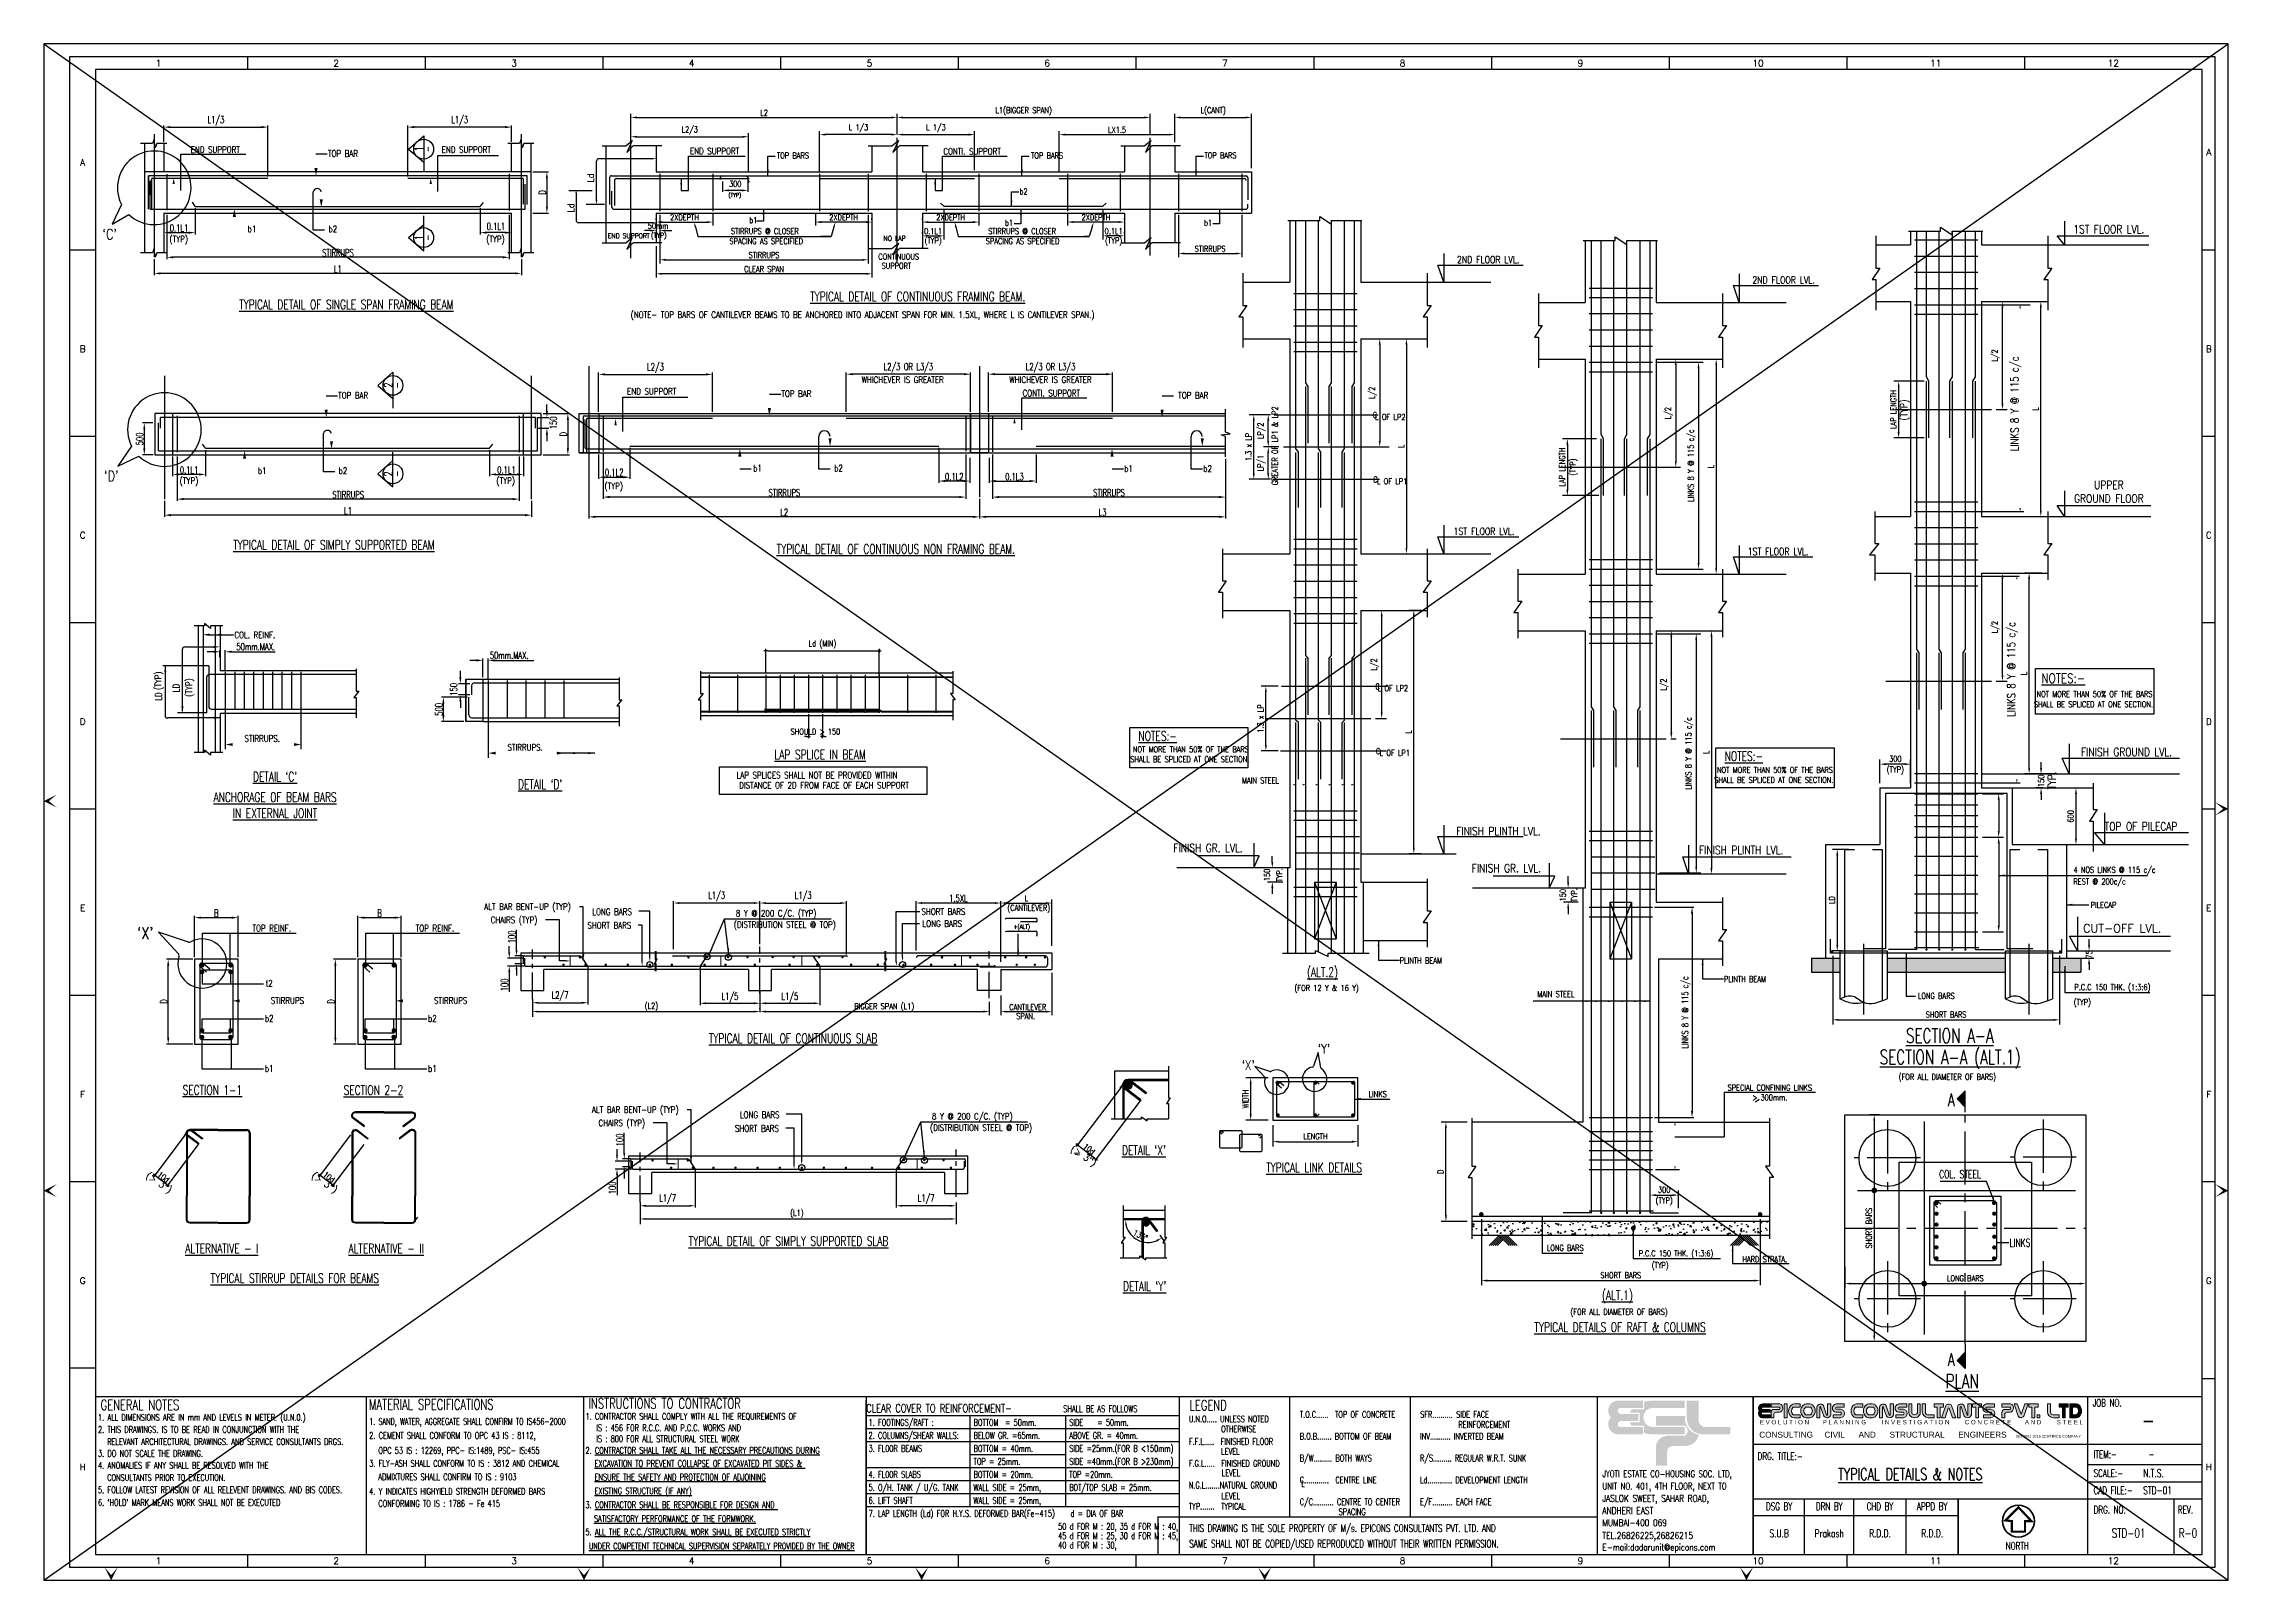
# Model space of a CAD drawing. Extents: x 489124 to 794428, y -356295 to -29813.
# Drawn here: x 615653 to 708159, y -94887 to -29813 of the extents above; entities that cross this region are included whole.
import ezdxf
from ezdxf.enums import TextEntityAlignment as Align
from ezdxf.lldxf.tags import DXFTag

# ---------------------------------------------------------------- set-up
doc = ezdxf.new("R2010")
doc.units = 0
doc.header["$LTSCALE"] = 500
doc.header["$MEASUREMENT"] = 0
doc.linetypes.add('CENTER2', pattern=[1.125, 0.75, -0.125, 0.125, -0.125])
doc.layers.get('DEFPOINTS').update_dxf_attribs({"color": 4})
for name, color, linetype, lineweight in [('00 ECPL LOGO', 250, 'Continuous', 20), ('00 ELEV-2', 9, 'Continuous', 30), ('FOOTING TEXT', 1, 'Continuous', 9), ('GRID TEXT', 6, 'Continuous', 15), ('hatch', 7, 'Continuous', 5), ('HEADING-TXT', 1, 'Continuous', 25), ('LINE', 253, 'Continuous', 18), ('SECT-TXT', 6, 'Continuous', 20)]:
    doc.layers.add(name, color=color, linetype=linetype, lineweight=lineweight)
for name, color, linetype in [('07', 5, 'Continuous'), ('08', 4, 'Continuous'), ('09', 6, 'Continuous'), ('BEAM', 4, 'Continuous'), ('BRAKE LINE', 8, 'Continuous'), ('CEN', 8, 'CENTER'), ('CENTERLINE', 8, 'CENTER2'), ('COL', 1, 'Continuous'), ('DIM', 5, 'Continuous'), ('DIM1', 5, 'Continuous'), ('dimention', 7, 'Continuous'), ('FOOT', 4, 'Continuous'), ('FRAME', 6, 'Continuous'), ('hat', 8, 'Continuous'), ('level', 3, 'Continuous'), ('LEVEL SECTION', 3, 'Continuous'), ('LINK', 2, 'Continuous'), ('MISC', 5, 'Continuous'), ('NO. SECTION', 1, 'Continuous'), ('note t', 2, 'Continuous'), ('notes', 1, 'Continuous'), ('other', 5, 'Continuous'), ('P.C.C', 8, 'Continuous'), ('P.C.C.', 8, 'Continuous'), ('PNA', 10, 'Continuous'), ('REINFORCEMENT', 6, 'Continuous'), ('RING', 4, 'Continuous'), ('S-DIM-1', 5, 'Continuous'), ('S-R.C.C. PILE', 2, 'HIDDEN'), ('S-R.C.C. PILE CAP', 40, 'Continuous'), ('S-REINF', 6, 'Continuous'), ('S-REINFORCEMENT', 6, 'Continuous'), ('S-SCHEDULE', 2, 'Continuous'), ('S-TEXT-1', 4, 'Continuous'), ('S-TITIL', 6, 'Continuous'), ('SEC-LINE', 2, 'Continuous'), ('ST', 6, 'Continuous'), ('STEEL', 6, 'Continuous'), ('STIRRUPS', 2, 'Continuous'), ('TEXT', 4, 'Continuous'), ('TEXT (SHEET)', 4, 'Continuous'), ('TEXT NORMAL', 4, 'Continuous'), ('TEXT1', 2, 'Continuous'), ('TITLE', 4, 'Continuous'), ('TXT', 4, 'Continuous'), ('TXT1', 2, 'Continuous')]:
    doc.layers.add(name, color=color, linetype=linetype)
doc.styles.add('D', font='romand.shx', dxfattribs={"height": 200})
doc.styles.add('ROMANC', font='romanc.shx', dxfattribs={"width": 0.8, "height": 250})
doc.styles.add('ROMAND', font='romand')
doc.styles.add('ROMANS', font='r.shx', dxfattribs={"width": 0.7, "bigfont": 'bigfont.shx'})
doc.styles.add('ROMANS22', font='r.shx', dxfattribs={"width": 0.8})
doc.styles.add('ROMENT', font='r.shx', dxfattribs={"bigfont": 'bigfont.shx'})
doc.styles.add('SEC. TEXT', font='arial.ttf', dxfattribs={"height": 180})
tags = doc.linetypes.add('CENTER', pattern=[2, 1.25, -0.25, 0.25, -0.25]).pattern_tags.tags
tags[10:11] = [DXFTag(74, 4), DXFTag(75, 0), DXFTag(340, '0'), DXFTag(46, 1.0), DXFTag(50, 0.0), DXFTag(44, 0.0), DXFTag(45, 0.0)]
tags[8:9] = [DXFTag(74, 4), DXFTag(75, 0), DXFTag(340, '0'), DXFTag(46, 1.0), DXFTag(50, 0.0), DXFTag(44, 0.0), DXFTag(45, 0.0)]
tags[6:7] = [DXFTag(74, 4), DXFTag(75, 0), DXFTag(340, '0'), DXFTag(46, 1.0), DXFTag(50, 0.0), DXFTag(44, 0.0), DXFTag(45, 0.0)]
tags[4:5] = [DXFTag(74, 4), DXFTag(75, 0), DXFTag(340, '0'), DXFTag(46, 1.0), DXFTag(50, 0.0), DXFTag(44, 0.0), DXFTag(45, 0.0)]
tags = doc.linetypes.add('HIDDEN', pattern=[0.375, 0.25, -0.125]).pattern_tags.tags
tags[6:7] = [DXFTag(74, 4), DXFTag(75, 0), DXFTag(340, '0'), DXFTag(46, 1.0), DXFTag(50, 0.0), DXFTag(44, 0.0), DXFTag(45, 0.0)]
tags[4:5] = [DXFTag(74, 4), DXFTag(75, 0), DXFTag(340, '0'), DXFTag(46, 1.0), DXFTag(50, 0.0), DXFTag(44, 0.0), DXFTag(45, 0.0)]
doc.dimstyles.new('5', dxfattribs={"dimtxt": 250, "dimasz": 250, "dimexe": 60, "dimexo": 60, "dimgap": 150, "dimtad": 1, "dimdec": 0, "dimlfac": 0.2, "dimzin": 0, "dimdsep": 46, "dimtxsty": 'ROMANS', "dimcen": -250, "dimclrd": 5, "dimclre": 5, "dimclrt": 4, "dimadec": 0, "dimazin": 0, "dimtfac": 1, "dimtdec": 0, "dimtix": 1, "dimtofl": 0, "dimtmove": 2, "dimatfit": 3, "dimfxl": 0, "dimtolj": 1, "dimtzin": 0, "dimarcsym": 0})
doc.dimstyles.new('Copy of INT2TIMES', dxfattribs={"dimtxt": 300, "dimasz": 275, "dimexe": 75, "dimexo": 75, "dimgap": 40, "dimtad": 1, "dimdec": 0, "dimlfac": 0.5, "dimrnd": 5, "dimzin": 0, "dimdsep": 46, "dimtxsty": 'ROMANS', "dimcen": -1, "dimclrd": 5, "dimclre": 5, "dimclrt": 4, "dimadec": 0, "dimazin": 0, "dimtfac": 1, "dimtdec": 0, "dimtix": 1, "dimtofl": 0, "dimtmove": 2, "dimatfit": 3, "dimfxl": 0, "dimtolj": 1, "dimtzin": 0, "dimarcsym": 0})
doc.dimstyles.new('Copy(2) of Standard', dxfattribs={"dimtxt": 300, "dimasz": 250, "dimexe": 75, "dimexo": 50, "dimgap": 50, "dimtad": 1, "dimdec": 0, "dimrnd": 5, "dimzin": 0, "dimdsep": 46, "dimtxsty": 'ROMANS', "dimcen": 0, "dimclrd": 5, "dimclre": 5, "dimclrt": 4, "dimadec": 0, "dimazin": 0, "dimtfac": 1, "dimtdec": 0, "dimtofl": 0, "dimtmove": 0, "dimatfit": 3, "dimfxl": 0, "dimtolj": 1, "dimtzin": 0, "dimarcsym": 0})
doc.dimstyles.new('DIM 4-100', dxfattribs={"dimscale": 100, "dimtxt": 2.5, "dimasz": 2.5, "dimexe": 1, "dimexo": 1, "dimgap": 1, "dimtad": 1, "dimdec": 0, "dimlfac": 0.25, "dimzin": 0, "dimdsep": 46, "dimtxsty": 'ROMANS22', "dimcen": 2.5, "dimclrd": 5, "dimclre": 5, "dimclrt": 4, "dimadec": 0, "dimazin": 0, "dimtfac": 1, "dimtdec": 0, "dimtmove": 0, "dimatfit": 3, "dimfxl": 0, "dimtolj": 1, "dimtzin": 0, "dimarcsym": 0})
doc.dimstyles.new('dim25', dxfattribs={"dimtxt": 250, "dimasz": 250, "dimexe": 200, "dimexo": 200, "dimgap": 100, "dimtad": 1, "dimdec": 0, "dimlfac": 0.25, "dimzin": 0, "dimdsep": 46, "dimtxsty": 'ROMANS', "dimcen": 0, "dimclrd": 5, "dimclre": 5, "dimclrt": 4, "dimadec": 0, "dimazin": 0, "dimtfac": 1, "dimtdec": 0, "dimtix": 1, "dimtofl": 0, "dimtmove": 2, "dimatfit": 3, "dimfxl": 0, "dimtolj": 1, "dimtzin": 0, "dimlwd": -1, "dimlwe": -1, "dimarcsym": 0})
doc.dimstyles.new('dim33.33', dxfattribs={"dimtxt": 250, "dimasz": 250, "dimexe": 200, "dimexo": 200, "dimgap": 100, "dimtad": 1, "dimdec": 0, "dimlfac": 0.333331, "dimzin": 0, "dimdsep": 46, "dimtxsty": 'ROMANS', "dimcen": 0, "dimclrd": 5, "dimclre": 5, "dimclrt": 4, "dimadec": 0, "dimazin": 0, "dimtfac": 1, "dimtdec": 0, "dimtix": 1, "dimtofl": 0, "dimtmove": 2, "dimatfit": 3, "dimfxl": 0, "dimtolj": 1, "dimtzin": 0, "dimlwd": -1, "dimlwe": -1, "dimarcsym": 0})
doc.dimstyles.new('INT', dxfattribs={"dimtxt": 250, "dimasz": 80, "dimexe": 50, "dimexo": 50, "dimgap": 75, "dimtad": 1, "dimdec": 0, "dimzin": 0, "dimdsep": 46, "dimtxsty": 'ROMANS', "dimblk": 'DIMTICK', "dimblk1": 'DIMTICK', "dimblk2": 'DIMTICK', "dimsah": 1, "dimcen": -0.25, "dimclrd": 5, "dimclre": 5, "dimclrt": 4, "dimadec": 0, "dimazin": 0, "dimtfac": 1, "dimtdec": 0, "dimtix": 1, "dimtofl": 0, "dimtmove": 2, "dimatfit": 3, "dimldrblk": 'DIMTICK', "dimfxl": 0, "dimtolj": 1, "dimtzin": 0, "dimarcsym": 0})
doc.dimstyles.new('INT$7', dxfattribs={"dimtxt": 9, "dimasz": 8, "dimexe": 8, "dimexo": 3, "dimgap": 2, "dimtad": 1, "dimdec": 0, "dimzin": 0, "dimdsep": 46, "dimtxsty": 'ROMANS', "dimblk": 'DIMTICK', "dimcen": -0.25, "dimclrd": 5, "dimclre": 5, "dimclrt": 4, "dimadec": 0, "dimazin": 0, "dimtfac": 1, "dimtdec": 0, "dimtix": 1, "dimtofl": 0, "dimtmove": 2, "dimatfit": 3, "dimldrblk": 'DIMTICK', "dimfxl": 0, "dimtolj": 1, "dimtzin": 0, "dimarcsym": 0})
doc.dimstyles.new('INT1', dxfattribs={"dimtxt": 250, "dimasz": 250, "dimexe": 150, "dimexo": 60, "dimgap": 75, "dimtad": 1, "dimdec": 0, "dimzin": 0, "dimdsep": 46, "dimtxsty": 'ROMANS', "dimcen": -250, "dimclrd": 5, "dimclre": 5, "dimclrt": 4, "dimadec": 0, "dimazin": 0, "dimtfac": 1, "dimtdec": 0, "dimtix": 1, "dimtofl": 0, "dimtmove": 2, "dimatfit": 3, "dimfxl": 0, "dimtolj": 1, "dimtzin": 0, "dimarcsym": 0})
doc.dimstyles.new('INT25', dxfattribs={"dimtxt": 250, "dimasz": 80, "dimexe": 60, "dimexo": 60, "dimgap": 40, "dimtad": 1, "dimdec": 0, "dimlfac": 0.25, "dimzin": 0, "dimdsep": 46, "dimtxsty": 'ROMANS', "dimblk": 'DIMTICK', "dimblk1": 'DIMTICK', "dimblk2": 'DIMTICK', "dimsah": 1, "dimcen": -0.25, "dimclrd": 7, "dimclre": 7, "dimclrt": 4, "dimadec": 0, "dimazin": 0, "dimtfac": 1, "dimtdec": 0, "dimtix": 1, "dimtofl": 0, "dimtmove": 2, "dimatfit": 3, "dimldrblk": 'DIMTICK', "dimfxl": 0, "dimtolj": 1, "dimtzin": 0, "dimarcsym": 0})

msp = doc.modelspace()

# ---------------------------------------------------------------- texts
at = {"layer": '09', "color": 2, "style": 'ROMANC', "width": 0.8}
for s, p in [("`C'", (618450.215, -37883.307)), ("`D'", (618517.98, -48122.285))]:
    msp.add_text(s, height=440, dxfattribs=at).set_placement(p, align=Align.MIDDLE)
at = {"layer": 'DIM', "style": 'ROMANS', "width": 0.9}
msp.add_text('(TYP)', height=166.6667, dxfattribs=at).set_placement((644653.264, -36306.697))
at = {"layer": 'DIM', "color": 4, "style": 'ROMANS', "width": 0.8}
for s, p in [('P.C.C 150 THK. (1:3:6)', (683196.06, -81166.865)), ('(TYP)', (683747.56, -81670.358))]:
    msp.add_text(s, height=250, dxfattribs=at).set_placement(p)
at = {"layer": 'GRID TEXT', "style": 'ROMANS', "width": 0.7}
for s, p in [('1', (631717.094, -34266.716)), ('1', (631717.094, -38026.378)), ('2', (630415.865, -44271.321)), ('2', (630415.865, -48030.984))]:
    msp.add_text(s, height=350, rotation=90, dxfattribs=at).set_placement(p, align=Align.CENTER)
at = {"layer": 'HEADING-TXT', "color": 6, "style": 'ROMANS', "width": 0.7}
for s, height, p in [('%%UTYPICAL DETAIL OF SINGLE SPAN FRAMING BEAM', 400, (623932.216, -41058.548)), ('%%UTYPICAL DETAIL OF CONTINUOUS FRAMING BEAM.', 400, (648105.646, -40722.764)), ('%%UTYPICAL DETAIL OF SIMPLY SUPPORTED BEAM', 400, (623676.845, -51232.621)), ('%%UTYPICAL DETAIL OF CONTINUOUS NON FRAMING BEAM.', 400, (646688.156, -51413.776)), ('%%UTYPICAL DETAIL OF CONTINUOUS SLAB', 400, (643815.5, -72135.5)), ('%%USECTION 1-1', 400, (621535.854, -74323.697)), ('%%USECTION 2-2', 400, (628354.614, -74325.816)), ('%%UTYPICAL DETAIL OF SIMPLY SUPPORTED SLAB', 400, (642961, -80720)), ('GENERAL NOTES', 440.39636, (618066.329, -87679.588)), ('MATERIAL SPECIFICATIONS', 440.39636, (629428.555, -87660.871)), ('INSTRUCTIONS TO CONTRACTOR', 440.39636, (638724.772, -87616.831)), ('LEGEND', 440.3964, (664178.03, -87693.901))]:
    msp.add_text(s, height=height, dxfattribs=at).set_placement(p)
for s, p in [('%%UNOTES:-', (662822.592, -59331.588)), ('%%UNOTES:-', (687643.092, -60189.588)), ("%%UDETAIL `X'", (662240.502, -76873.917)), ('%%UTYPICAL LINK DETAILS', (669447.563, -77604.422)), ('%%UTYPICAL STIRRUP DETAILS FOR BEAMS', (626286.677, -82291.295)), ("%%UDETAIL `Y'", (662271.118, -82634.33))]:
    msp.add_text(s, height=400, dxfattribs=at).set_placement(p, align=Align.CENTER)
for s, p in [('%%ULAP SPLICE IN BEAM', (648530.799, -59915.517)), ("%%UDETAIL `C'", (625449.095, -60854.726)), ("%%UDETAIL `D'", (636675.561, -61176.517)), ('%%UANCHORAGE OF BEAM BARS', (625449.095, -61721.239)), ('%%UIN EXTERNAL JOINT', (625449.095, -62402.952)), ('%%U(ALT.2)', (669802.811, -69158.954)), ('%%UALTERNATIVE - I', (623193.69, -80831.748)), ('%%UALTERNATIVE - II', (630154.52, -80831.748)), ('%%U(ALT.1)', (682289.811, -82840.954)), ('%%UTYPICAL DETAILS OF RAFT & COLUMNS', (682403.311, -84163.954))]:
    msp.add_text(s, height=400, dxfattribs=at).set_placement(p, align=Align.MIDDLE)
at = {"layer": 'NO. SECTION', "style": 'ROMANS', "width": 0.7}
for p in [(696421.269, -74538.928), (696421.269, -85532.988)]:
    msp.add_text('A', height=533.333, dxfattribs=at).set_placement(p, align=Align.MIDDLE)
at = {"layer": 'note t', "style": 'D', "width": 0.75}
msp.add_text(' CLEAR COVER TO REINFORCEMENT- ', height=341.7751, dxfattribs=at).set_placement((650309.476, -87773.737))
at = {"layer": 'notes', "color": 4, "style": 'ROMANS'}
for s, height, width, p in [('1. ALL DIMENSIONS ARE IN mm AND LEVELS IN METER. (U.N.0.)', 275.24772, 0.7, (617953.667, -88124.951)), ('1. CONTRACTOR SHALL COMPLY WITH ALL THE REQUIREMENTS OF ', 275.24772, 0.7, (638593.512, -88082.416)), ('SHALL BE AS FOLLOWS', 275.24772, 0.7, (658826.308, -87762.018)), ('T.O.C......  TOP OF CONCRETE', 275.24772, 0.7, (668843.66, -87998.73)), ('SFR.......... SIDE FACE', 275.24772, 0.7, (673934.642, -87998.73)), ('2. THIS DRAWINGS. IS TO BE READ IN CONJUNCTION WITH THE', 275.24772, 0.7, (617953.667, -88640.481)), ('2. CEMENT SHALL CONFORM TO OPC 43 IS : 8112,', 275.24772, 0.7, (629437.06, -88889.577)), ('1. SAND, WATER, AGGREGATE SHALL CONFIRM TO IS456-2000', 275.24772, 0.65, (629437.06, -88297.244)), ('  IS : 456 FOR R.C.C. AND P.C.C. WORKS AND', 275.24772, 0.7, (638774.293, -88569.39)), ('  IS : 800 FOR ALL STRUCTURAL STEEL WORK', 275.24772, 0.7, (638774.293, -89032.613)), ('U.N.O..... UNLESS NOTED', 275.24772, 0.7, (664144.08, -88193.055)), ('OTHERWISE', 275.2477, 0.7, (665510.293, -88615.904)), ('B.O.B....... BOTTOM OF BEAM', 275.24772, 0.7, (668843.66, -88924.113)), ('INV.......... INVERTED BEAM', 275.24772, 0.7, (673934.642, -88924.113)), ('REINFORCEMENT', 275.24772, 0.7, (675554.182, -88428.037)), ('3. DO NOT SCALE THE DRAWING. ', 275.24772, 0.7, (617953.667, -89651.708)), ('RELEVANT ARCHITECTURAL DRAWINGS. AND SERVICE CONSULTANTS DRGS.', 275.24772, 0.7, (618341.896, -89154.02)), ('OPC 53 IS : 12269, PPC- IS:1489, PSC- IS:455  ', 275.24772, 0.7, (629824.361, -89527.601)), ('2. %%UCONTRACTOR SHALL TAKE ALL THE NECESSARY PRECAUTIONS DURING', 275.24772, 0.7, (638593.512, -89523.382)), ('F.F.L.....  FINISHED FLOOR', 275.24772, 0.7, (664144.08, -89147.614)), ('LEVEL', 275.2477, 0.7, (665510.593, -89563.316)), ('B/W......... BOTH WAYS', 275.24772, 0.7, (668843.66, -89849.496)), ('R/S......... REGULAR W.R.T. SUNK', 275.24772, 0.7, (673934.642, -89849.496)), ('4. ANOMALIES IF ANY SHALL BE RESOLVED WITH THE', 275.24772, 0.7, (617953.667, -90157.765)), ('CONSULTANTS PRIOR TO EXECUTION.', 275.24772, 0.7, (618341.896, -90675.39)), ('3. FLY-ASH SHALL CONFORM TO IS : 3812 AND CHEMICAL ', 275.24772, 0.7, (629437.06, -90074.243)), ('ADMIXTURES SHALL CONFIRM TO IS : 9103', 275.24772, 0.7, (629824.361, -90645.657)), ('%%UEXCAVATION TO PREVENT COLLAPSE OF EXCAVATED PIT SIDES & ', 275.24772, 0.7, (638978.08, -90080.237)), ('%%UENSURE THE SAFETY AND PROTECTION OF ADJOINING', 275.24772, 0.7, (638978.08, -90653.162)), ('F.G.L.....  FINISHED GROUND', 275.24772, 0.7, (664144.08, -90072.997)), ('LEVEL', 275.2477, 0.7, (665535.365, -90475.609)), ('C............  CENTRE LINE', 275.24772, 0.7, (668843.66, -90774.878)), ('L', 275.248, 0.7, (668908.801, -90922.115)), ('Ld............ DEVELOPMENT LENGTH', 275.24772, 0.7, (673934.642, -90774.878)), ('5. FOLLOW LATEST REVISION OF ALL RELEVENT DRAWINGS. AND BIS CODES.', 275.24772, 0.7, (617953.667, -91194.736)), ("6. `HOLD' MARK MEANS WORK SHALL NOT BE EXECUTED", 275.24772, 0.7, (617953.667, -91731.825)), ('4. Y INDICATES HIGHYIELD STRENGTH DEFORMED BARS', 275.24772, 0.7, (629437.06, -91258.909)), ('CONFORMING TO IS : 1786 - Fe 415', 275.24772, 0.7, (629824.361, -91773.072)), ('3. %%UCONTRACTOR SHALL BE RESPONSIBLE FOR DESIGN AND ', 275.24772, 0.7, (638593.512, -91828.003)), ('%%UEXISTING STRUCTURE (IF ANY)', 275.24772, 0.7, (638978.08, -91239.303)), ('N.G.L.......NATURAL GROUND', 275.24772, 0.7, (664144.08, -90998.38)), ('LEVEL', 275.2477, 0.7, (665526.789, -91452.455)), ('C/C.......... CENTRE TO CENTER', 275.24772, 0.7, (668843.66, -91700.261)), ('E/F.......... EACH FACE', 275.24772, 0.7, (673934.642, -91700.261)), ('%%uSATISFACTORY PERFORMANCE OF THE FORMWORK.', 275.24772, 0.7, (638955.676, -92416.463)), ('TYP.......  TYPICAL', 275.24772, 0.7, (664144.08, -91892.825)), ('SPACING', 275.2477, 0.7, (670490.026, -92123.656)), ('5. %%UALL THE R.C.C./STRUCTURAL WORK SHALL BE EXECUTED STRICTLY', 275.24772, 0.7, (638593.512, -92979.383)), ('%%UUNDER COMPETENT TECHNICAL SUPERVISION SEPARATELY PROVIDED BY THE OWNER', 275.24772, 0.65, (638740.945, -93573.849))]:
    msp.add_text(s, height=height, dxfattribs=dict(at, width=width)).set_placement(p)
at = {"layer": 'notes', "color": 4, "style": 'ROMANS', "width": 0.7}
for s, height, p in [('2. COLUMNS/SHEAR WALLS:', 275.24772, (650581.768, -88752.193)), ('1. FOOTINGS/RAFT :', 275.24772, (650581.768, -88201.698)), ('BOTTOM  = 50mm.', 275.24772, (655027.569, -88201.698)), ('BELOW GR. =65mm.', 275.24772, (655027.569, -88752.193)), ('ABOVE GR. = 40mm.', 275.24772, (659081.732, -88752.193)), ('SIDE    = 50mm.', 275.24772, (659081.732, -88201.698)), ('3. FL00R BEAMS ', 275.24772, (650581.768, -89302.688)), ('TOP = 25mm.', 275.24772, (655027.569, -89853.184)), ('BOTTOM = 40mm.', 275.24772, (655027.569, -89302.688)), ('SIDE =25mm.(FOR B <150mm)', 275.24772, (659081.732, -89302.688)), ('SIDE =40mm.(FOR B >230mm)', 275.24772, (659081.732, -89853.184)), ('4. FL00R SLABS ', 275.24772, (650581.768, -90403.679)), ('BOTTOM = 20mm.', 275.24772, (655027.569, -90403.679)), ('TOP =20mm.', 275.2477, (659081.732, -90403.679)), ('5. O/H. TANK / U/G. TANK', 275.24772, (650581.768, -90954.175)), ('6. LIFT SHAFT', 275.24772, (650581.768, -91504.67)), ('WALL SIDE = 25mm,', 275.24772, (655027.569, -90954.175)), ('WALL SIDE = 25mm,', 275.24772, (655027.569, -91504.67)), ('BOT/TOP SLAB = 25mm.', 275.24772, (659081.732, -90954.175)), ('7. LAP LENGTH (Ld) FOR H.Y.S. DEFORMED BAR(Fe-415)   d = DIA OF BAR', 275.24772, (650581.768, -92055.166)), ('50 d FOR M : 20,', 275.24772, (658610.744, -92604.516)), ('35 d FOR M : 40,', 275.24772, (661214.588, -92604.516)), ('45 d FOR M : 25,', 275.24772, (658610.744, -93001.974)), ('40 d FOR M : 30,', 275.24772, (658610.744, -93399.431)), ('30 d FOR M : 45,', 275.24772, (661214.588, -93001.974))]:
    msp.add_text(s, height=height, dxfattribs=at).set_placement(p, align=Align.MIDDLE_LEFT)
at = {"layer": 'S-SCHEDULE', "color": 4, "style": 'ROMANS', "width": 0.7}
for s, p in [('TOP BARS', (646702.391, -34672.217)), ('TOP BARS', (657461.323, -34672.217)), ('TOP BARS', (664805.815, -34667.539)), ('b2', (656974.389, -36198.923)), ('STIRRUPS @ CLOSER', (644756.058, -37877.136)), ('b1', (645530.325, -37413.437)), ('STIRRUPS @ CLOSER', (655647.889, -37877.136)), ('b1', (656358.26, -37520.833)), ('b1', (664787.145, -37523.259)), ('SPACING AS SPECIFIED', (644691.441, -38302.171)), ('CONTINUOUS  ', (650994.955, -38957.012)), ('SPACING AS SPECIFIED', (655546.723, -38298.299)), (' SUPPORT', (650994.955, -39346.148))]:
    msp.add_text(s, height=250, dxfattribs=at).set_placement(p)
for s, p in [('(CANTILEVER)', (656458.528, -66408.843)), ('CANTILEVER  ', (656540.272, -70611.758)), (' SPAN. ', (656696.459, -70993.415))]:
    msp.add_text(s, height=250, dxfattribs=at).set_placement(p, align=Align.MIDDLE_LEFT)
for s, height, p in [('+(ALT)', 183.3333, (657067.146, -67218.441)), (' (L2)', 250, (641317.503, -70572.05)), ('BIGGER SPAN (L1)', 250, (651249.003, -70596.263)), (' (L1)', 250, (647477.503, -79346.928))]:
    msp.add_text(s, height=height, dxfattribs=at).set_placement(p, align=Align.MIDDLE)
at = {"layer": 'S-TITIL', "style": 'ROMANS', "width": 0.7}
for s, p in [('%%USECTION A-A', (696363.765, -71821.26)), ('%%uSECTION A-A (ALT.1)', (696375.813, -72768.738))]:
    msp.add_text(s, height=600, dxfattribs=at).set_placement(p, align=Align.MIDDLE)
msp.add_text('%%UPLAN', height=600, dxfattribs=at).set_placement((696887.726, -86754.01), align=Align.CENTER)
at = {"layer": 'TEXT', "color": 1, "style": 'ROMANS', "width": 0.7}
msp.add_text('-', height=715.644, dxfattribs=at).set_placement((704768.796, -88108.142), align=Align.MIDDLE_CENTER)
at = {"layer": 'TEXT', "color": 2, "style": 'ROMANS', "width": 0.7}
for s, height, p in [('-', 330.297, (704779.711, -89554.498)), ('N.T.S.', 330.2973, (704557.421, -90350.721)), ('STD-01', 330.2973, (704557.421, -91077.1)), ('STD-01', 385.3468, (703223.32, -92887.779)), ('R-0', 385.3468, (706064.241, -92887.779))]:
    msp.add_text(s, height=height, dxfattribs=at).set_placement(p, align=Align.MIDDLE_LEFT)
at = {"layer": 'TEXT', "color": 1, "style": 'ROMANS', "width": 0.7}
msp.add_text('%%UTYPICAL DETAILS & NOTES', height=495.4459, dxfattribs=at).set_placement((691637.064, -90391.837), align=Align.MIDDLE_LEFT)
at = {"layer": 'TEXT', "color": 2, "style": 'ROMANS', "width": 0.7}
for s, p in [('S.U.B', (689138.941, -92900.42)), ('Prakash', (691262.419, -92900.42)), ('R.D.D.', (693410.644, -92900.42)), ('R.D.D.', (695621.311, -92900.42))]:
    msp.add_text(s, height=330.2973, dxfattribs=at).set_placement(p, align=Align.MIDDLE_CENTER)
at = {"layer": 'TEXT NORMAL', "color": 4, "style": 'ROMANS', "width": 0.7}
for s, p in [('COL. STEEL', (695917.299, -77856.37)), ('LINKS', (698897.162, -80758.302))]:
    msp.add_text(s, height=333.3333, dxfattribs=at).set_placement(p)
at = {"layer": 'TXT'}
for s, height, style, width, p in [('END SUPPORT', 275, 'ROMENT', 0.8, (621877.131, -34436.631)), ('END SUPPORT', 275, 'ROMENT', 0.8, (632505.09, -34436.631)), ('END SUPPORT', 275, 'ROMENT', 0.8, (643018.033, -34498.821)), ('TOP BAR', 275, 'ROMENT', 0.8, (627688.986, -34603.831)), ('CONTI. SUPPORT', 275, 'ROMENT', 0.8, (653750.756, -34510.041)), ('(TYP)', 275, 'ROMENT', 0.8, (620981.389, -38220.301)), ('b1', 275, 'ROMENT', 0.8, (624290.208, -37797.262)), ('b2', 275, 'ROMENT', 0.8, (627711.006, -37797.262)), ('(TYP)', 275, 'ROMENT', 0.8, (634392.898, -38220.301)), ('(TYP)', 208.3333, 'ROMANS', 0.9, (641366.845, -38034.099)), ('NO LAP', 208.3333, 'ROMANS', 0.9, (651216.89, -38162.718)), ('END SUPPORT', 275, 'ROMENT', 0.8, (640357.18, -44673.781)), ('WHICHEVER IS GREATER', 275, 'ROMENT', 0.8, (650287.77, -44180.609)), ('WHICHEVER IS GREATER', 275, 'ROMENT', 0.8, (656546.167, -44180.609)), ('TOP BAR', 275, 'ROMENT', 0.8, (628121.115, -44842.81)), ('TOP BAR', 275, 'ROMENT', 0.8, (646890.547, -44771.361)), ('CONTI. SUPPORT', 275, 'ROMENT', 0.8, (657105.227, -44752.062)), ('TOP BAR', 275, 'ROMENT', 0.8, (663693.787, -44841.361)), ('b1', 275, 'ROMENT', 0.8, (624722.337, -48036.24)), ('b2', 275, 'ROMENT', 0.8, (628143.135, -48036.24)), ('b1', 275, 'ROMENT', 0.8, (645694.595, -47927.037)), ('b2', 275, 'ROMENT', 0.8, (649123.167, -47927.037)), ('b1', 275, 'ROMENT', 0.8, (661404.035, -47946.767)), ('b2', 275, 'ROMENT', 0.8, (664756.655, -47946.767)), ('(TYP)', 275, 'ROMENT', 0.8, (621415.207, -48459.279)), ('(TYP)', 275, 'ROMENT', 0.8, (634824.509, -48459.279)), ('(TYP)', 275, 'ROMENT', 0.8, (639400.768, -48680.148)), ('COL. REINF.', 275, 'ROMENT', 0.8, (623727.239, -54989.955)), ('4 NOS LINKS @ 115 c/c', 250, 'ROMANS', 0.7, (701602.903, -64925.324)), ('REST @ 200c/c', 250, 'ROMANS', 0.7, (701602.903, -65420.09)), ('PILECAP', 250, 'ROMANS', 0.7, (702327.021, -66411.808)), ('STIRRUPS', 275, 'ROMENT', 0.8, (625271.687, -70474.256)), ('STIRRUPS', 275, 'ROMENT', 0.8, (632184.687, -70474.256)), ('LONG BARS', 250, 'ROMANS', 0.7, (695014.34, -70264.372)), ('(TYP)', 250, 'ROMANS', 0.7, (701615.722, -70527.948)), ('P.C.C 150 THK. (1:3:6)', 250, 'ROMANS', 0.7, (701643.3, -69892.493)), ('LONG BARS', 250, 'ROMANS', 0.7, (679303.007, -80934.216)), ('HARD STRATA.', 250, 'ROMANS', 0.7, (687583.358, -81414.994))]:
    msp.add_text(s, height=height, dxfattribs=dict(at, style=style, width=width)).set_placement(p)
at = {"layer": 'TXT', "style": 'ROMANS'}
for s, height, width, p in [('Ld', 275, 0.9, (638815.972, -35501.255)), ('Ld', 275, 0.9, (637975.841, -36764.973)), ('TYP.', 250, 0.7, (667977.128, -65019.04)), ('TYP.', 250, 0.7, (680460.311, -65865.279))]:
    msp.add_text(s, height=height, rotation=90, dxfattribs=dict(at, width=width)).set_placement(p, align=Align.MIDDLE)
at = {"layer": 'TXT', "style": 'ROMANS', "width": 0.9}
msp.add_text('END SUPPORT', height=208.33333, dxfattribs=at).set_placement((640432.215, -37950.569), align=Align.MIDDLE_CENTER)
at = {"layer": 'TXT', "linetype": 'ByBlock', "style": 'ROMANS', "width": 0.8}
msp.add_text('(NOTE- TOP BARS OF CANTILEVER BEAMS TO BE ANCHORED INTO ADJACENT SPAN FOR MIN. 1.5XL, WHERE L IS CANTILEVER SPAN.)', height=275, dxfattribs=at).set_placement((640510.538, -41429.302))
at = {"layer": 'TXT', "linetype": 'ByBlock', "style": 'ROMANS'}
for s, height, width, p in [('LINKS 8 Y @ 115 c/c', 333.33333, 0.8, (699132.24, -45066.099)), ('(TYP)', 312.5, 0.8, (694441.094, -45324.513)), ('GREATER OF LP1 & LP2', 250, 0.7, (667788.222, -46842.686)), ('LINKS 8 Y @ 115 c/c', 333.33333, 0.8, (698992.24, -56310.694)), ('TYP.', 333.3333, 0.8, (700685.144, -61017.523))]:
    msp.add_text(s, height=height, rotation=90, dxfattribs=dict(at, width=width)).set_placement(p, align=Align.MIDDLE)
for s, height, width, p in [('C', 250, 0.7, (672021.451, -45536.921)), ('L OF LP2', 250, 0.7, (672674.451, -45621.421)), ('C', 250, 0.7, (672041.625, -48272.319)), ('L OF LP1', 250, 0.7, (672749.625, -48346.319)), ('C', 250, 0.7, (672134.951, -57036.921)), ('L OF LP2', 250, 0.7, (672782.951, -57110.921)), ('SHALL BE SPLICED AT ONE SECTION.', 250, 0.7, (664183.756, -60116.372)), (' NOT MORE THAN 50% OF THE BARS', 250, 0.7, (664160.025, -59697.549)), ('C', 250, 0.7, (672155.125, -59772.319)), ('L OF LP1', 250, 0.7, (672863.125, -59846.319)), ('LAP SPLICES SHALL NOT BE PROVIDED WITHIN', 275, 0.8, (648397.344, -60789.988)), ('MAIN STEEL', 250, 0.7, (667177.451, -61012.421)), ('SHALL BE SPLICED AT ONE SECTION.', 250, 0.7, (688914.756, -60994.372)), (' NOT MORE THAN 50% OF THE BARS', 250, 0.7, (688893.025, -60570.049)), ('DISTANCE OF 2D FROM FACE OF EACH SUPPORT', 275, 0.8, (648696.266, -61218.746)), ('TOP REINF.', 275, 0.8, (625310.078, -67271.842)), ('TOP REINF.', 275, 0.8, (632223.078, -67271.842)), ('t2', 275, 0.8, (625200.5, -69604.433)), ('MAIN STEEL', 250, 0.7, (679687.951, -70060.921)), ('b2', 275, 0.8, (625200.5, -71093.979)), ('b2', 275, 0.8, (632113.5, -71093.979)), ('b1', 275, 0.8, (625200.5, -73214)), ('b1', 275, 0.8, (632113.5, -73214)), ('SPECIAL CONFINING LINKS', 250, 0.7, (688744.592, -74024.314)), ('> 300mm.', 250, 0.7, (688744.592, -74439.335))]:
    msp.add_text(s, height=height, dxfattribs=dict(at, width=width)).set_placement(p, align=Align.MIDDLE)
at = {"layer": 'TXT', "style": 'ROMENT', "width": 0.8}
for s, p in [('(TYP)', (620633.489, -57184.182)), ('LD', (620650.619, -57641.051)), ('LD', (621403.476, -57280.814)), ('(TYP)', (621938.342, -57472.412))]:
    msp.add_text(s, height=275, rotation=90, dxfattribs=at).set_placement(p)
at = {"layer": 'TXT'}
for s, height, style, width, p in [(' NOT MORE THAN 50% OF THE BARS', 250, 'ROMANS', 0.7, (702425.203, -57356.614)), ('SHALL BE SPLICED AT ONE SECTION.', 250, 'ROMANS', 0.7, (702448.933, -57788.747)), ('STIRRUPS. ', 275, 'ROMENT', 0.8, (624983.183, -59240.788)), ('STIRRUPS. ', 275, 'ROMENT', 0.8, (636116.648, -59613.133)), ('ALT BAR BENT-UP (TYP)', 275, 'ROMENT', 0.8, (636140.203, -66378.06)), ('8 Y @ 200 C/C. (TYP)', 275, 'ROMENT', 0.8, (646666.629, -66659.644)), ('(DISTRIBUTION STEEL @ TOP)', 275, 'ROMENT', 0.8, (647037.779, -67138.945)), ('PLINTH BEAM', 250, 'ROMANS', 0.7, (673968.287, -68642.055)), ('PLINTH BEAM', 250, 'ROMANS', 0.7, (687691.287, -69427.877)), ('(FOR 12 Y & 16 Y)', 250, 'ROMANS', 0.7, (669978.811, -69820.454)), ('(FOR ALL DIAMETER OF BARS)', 250, 'ROMANS', 0.7, (696262.48, -73582.524)), ('ALT BAR BENT-UP (TYP)', 275, 'ROMENT', 0.8, (640702.703, -74976.06)), ('LINKS', 250, 'ROMENT', 0.7, (672139.763, -74295.087)), ('(DISTRIBUTION STEEL @ TOP)', 275, 'ROMENT', 0.8, (655344.932, -75736.945)), ('8 Y @ 200 C/C. (TYP)', 275, 'ROMENT', 0.8, (654973.782, -75257.644)), ('(FOR ALL DIAMETER OF BARS)', 250, 'ROMANS', 0.7, (682362.811, -83537.954))]:
    msp.add_text(s, height=height, dxfattribs=dict(at, style=style, width=width)).set_placement(p, align=Align.MIDDLE)
at = {"layer": 'TXT', "style": 'ROMENT', "width": 0.8}
for s, p in [('LONG BARS', (638882.458, -66574.82)), ('SHORT BARS', (652824.046, -66569.64)), ('CHAIRS (TYP)', (634583.484, -66920.934)), ('SHORT BARS', (638675.974, -67152.097)), ('LONG BARS', (652862.755, -67079.313)), ('CHAIRS (TYP)', (639145.984, -75518.934)), ('SHORT BARS', (644924.026, -75750.097)), ('LONG BARS', (645130.51, -75172.82))]:
    msp.add_text(s, height=275, dxfattribs=at).set_placement(p, align=Align.MIDDLE_LEFT)
at = {"layer": 'TXT', "linetype": 'ByBlock', "style": 'ROMANS'}
for p in [(659683.628, -76919.294), (620531.86, -78058.29), (627538.707, -78058.29)]:
    msp.add_text('(> 3")', height=275, rotation=325.79063244, dxfattribs=at).set_placement(p, align=Align.MIDDLE)
at = {"layer": 'TXT1', "width": 0.8}
for s, height, style, p in [('1ST FLOOR LVL.', 350, 'ROMAND', (703101.47, -37845.501)), ('2ND FLOOR LVL.', 300, 'ROMAND', (676818.832, -39110.731)), ('2ND FLOOR LVL.', 300, 'ROMAND', (689329.332, -39968.731)), ('GROUND FLOOR', 350, 'ROMAND', (703102.704, -49249.115)), ('UPPER', 350, 'ROMAND', (703102.704, -48672.922)), ('1ST FLOOR LVL.', 300, 'ROMAND', (676639.832, -50610.731)), ('1ST FLOOR LVL.', 300, 'ROMAND', (689094.332, -51468.731)), ('%%UNOTES:-', 400, 'ROMANS', (701174.572, -56887.443)), ("`X'", 500, 'ROMAND', (619953.843, -67730.731)), ("`X'", 400, 'ROMAND', (666658.71, -73272.356)), ("`Y'", 400, 'ROMAND', (669868.924, -72579.455))]:
    msp.add_text(s, height=height, dxfattribs=dict(at, style=style)).set_placement(p, align=Align.CENTER)
at = {"layer": 'TXT1', "style": 'ROMAND', "width": 0.8}
for s, p in [('FINISH GROUND LVL.', (703849.179, -59807.947)), ('FINISH GR. LVL.', (664957.534, -63872.952)), ('FINISH PLINTH LVL.', (677253.643, -63163.047)), ('FINISH PLINTH LVL.', (687534.643, -63961.047)), ('FINISH GR. LVL.', (677590.034, -64730.952))]:
    msp.add_text(s, height=350, dxfattribs=at).set_placement(p, align=Align.MIDDLE)
msp.add_text('TOP OF PILECAP', height=350, dxfattribs=at).set_placement((702925.317, -63136.239))
at = {"layer": 'TXT1', "insert": (702008.136, -67275.61), "char_height": 350, "attachment_point": 4, "style": 'ROMAND'}
msp.add_mtext('CUT-OFF LVL.', dxfattribs=at)

# ---------------------------------------------------------------- blocks, each defined once
blk = doc.blocks.new('*D461')
at = {"layer": 'DEFPOINTS', "color": 0}
for p in [(667678, -64715), (668261, -64715), (668321, -65315)]:
    blk.add_point(p, dxfattribs=at)
at = {"layer": 'DIM', "color": 5}
for p, q in [((668061, -64715), (667478, -64715)), ((667678, -64465), (667678, -64215)), ((668121, -65315), (667478, -65315)), ((667678, -65565), (667678, -65815))]:
    blk.add_line(p, q, dxfattribs=at)
for points in [[(667637, -64465), (667720, -64465), (667678, -64715)], [(667637, -65565), (667720, -65565), (667678, -65315)]]:
    blk.add_solid(points, dxfattribs=at)
at = {"layer": 'DIM', "color": 4, "insert": (667453, -65015), "char_height": 250, "attachment_point": 5, "rotation": 90, "style": 'ROMANS'}
blk.add_mtext('\\A1;150', dxfattribs=at)
blk = doc.blocks.new('*D462')
at = {"layer": 'DEFPOINTS', "color": 0}
for p in [(675030, -75486), (676132, -75486), (676132, -79686)]:
    blk.add_point(p, dxfattribs=at)
at = {"layer": 'DIM', "color": 5}
for p, q in [((675932, -75486), (674830, -75486)), ((675030, -79436), (675030, -75736)), ((675932, -79686), (674830, -79686))]:
    blk.add_line(p, q, dxfattribs=at)
for points in [[(674988, -75736), (675071, -75736), (675030, -75486)], [(674988, -79436), (675071, -79436), (675030, -79686)]]:
    blk.add_solid(points, dxfattribs=at)
at = {"layer": 'DIM', "color": 4, "insert": (674805, -77586), "char_height": 250, "attachment_point": 5, "rotation": 90, "style": 'ROMANS'}
blk.add_mtext('\\A1;D', dxfattribs=at)
blk = doc.blocks.new('*D463')
at = {"layer": 'DEFPOINTS', "color": 0}
for p in [(667405, -57025), (668129, -57025), (668129, -59761)]:
    blk.add_point(p, dxfattribs=at)
at = {"layer": 'DIM', "color": 5}
for p, q in [((667929, -57025), (667205, -57025)), ((667405, -59511), (667405, -57275)), ((667929, -59761), (667205, -59761))]:
    blk.add_line(p, q, dxfattribs=at)
for points in [[(667364, -57275), (667447, -57275), (667405, -57025)], [(667364, -59511), (667447, -59511), (667405, -59761)]]:
    blk.add_solid(points, dxfattribs=at)
at = {"layer": 'DIM', "color": 4, "insert": (667180, -58393), "char_height": 250, "attachment_point": 5, "rotation": 90, "style": 'ROMANS'}
blk.add_mtext('\\A1;1.3 x LP', dxfattribs=at)
blk = doc.blocks.new('*D464')
at = {"layer": 'DEFPOINTS', "color": 0}
for p in [(666893, -45525), (667800, -45525), (667800, -48261)]:
    blk.add_point(p, dxfattribs=at)
at = {"layer": 'DIM', "color": 5}
for p, q in [((667600, -45525), (666693, -45525)), ((666893, -48011), (666893, -45775)), ((667600, -48261), (666693, -48261))]:
    blk.add_line(p, q, dxfattribs=at)
for points in [[(666851, -45775), (666934, -45775), (666893, -45525)], [(666851, -48011), (666934, -48011), (666893, -48261)]]:
    blk.add_solid(points, dxfattribs=at)
at = {"layer": 'DIM', "color": 4, "insert": (666668, -46893), "char_height": 250, "attachment_point": 5, "rotation": 90, "style": 'ROMANS'}
blk.add_mtext('\\A1;1.3 x LP', dxfattribs=at)
blk = doc.blocks.new('*D465')
at = {"layer": 'DEFPOINTS', "color": 0}
for p in [(671847, -53815), (672309, -53815), (671847, -58387)]:
    blk.add_point(p, dxfattribs=at)
at = {"layer": 'DIM', "color": 5}
for p, q in [((672047, -53815), (672509, -53815)), ((672309, -58137), (672309, -54065)), ((672047, -58387), (672509, -58387))]:
    blk.add_line(p, q, dxfattribs=at)
for points in [[(672268, -54065), (672351, -54065), (672309, -53815)], [(672268, -58137), (672351, -58137), (672309, -58387)]]:
    blk.add_solid(points, dxfattribs=at)
at = {"layer": 'DIM', "color": 4, "insert": (672019, -56101), "char_height": 250, "attachment_point": 5, "rotation": 90, "style": 'ROMANS'}
blk.add_mtext('\\A1;L/2', dxfattribs=at)
blk = doc.blocks.new('*D466')
at = {"layer": 'DEFPOINTS', "color": 0}
for p in [(673671, -53815), (674176, -53815), (674176, -64115)]:
    blk.add_point(p, dxfattribs=at)
at = {"layer": 'DIM', "color": 5}
for p, q in [((673976, -53815), (673471, -53815)), ((673671, -63865), (673671, -54065)), ((673976, -64115), (673471, -64115))]:
    blk.add_line(p, q, dxfattribs=at)
for points in [[(673629, -54065), (673713, -54065), (673671, -53815)], [(673629, -63865), (673713, -63865), (673671, -64115)]]:
    blk.add_solid(points, dxfattribs=at)
at = {"layer": 'DIM', "color": 4, "insert": (673446, -58965), "char_height": 250, "attachment_point": 5, "rotation": 90, "style": 'ROMANS'}
blk.add_mtext('\\A1;L', dxfattribs=at)
blk = doc.blocks.new('*D467')
at = {"layer": 'DEFPOINTS', "color": 0}
for p in [(667507, -46887), (668152, -46887), (667740, -48261)]:
    blk.add_point(p, dxfattribs=at)
at = {"layer": 'DIM', "color": 5}
for p, q in [((667952, -46887), (667307, -46887)), ((667507, -48011), (667507, -47137)), ((667540, -48261), (667307, -48261))]:
    blk.add_line(p, q, dxfattribs=at)
for points in [[(667466, -47137), (667549, -47137), (667507, -46887)], [(667466, -48011), (667549, -48011), (667507, -48261)]]:
    blk.add_solid(points, dxfattribs=at)
at = {"layer": 'DIM', "color": 4, "insert": (667217, -47574), "char_height": 250, "attachment_point": 5, "rotation": 90, "style": 'ROMANS'}
blk.add_mtext('\\A1;LP/1', dxfattribs=at)
blk = doc.blocks.new('*D468')
at = {"layer": 'DEFPOINTS', "color": 0}
for p in [(667507, -45525), (667507, -45525), (668152, -46887)]:
    blk.add_point(p, dxfattribs=at)
at = {"layer": 'DIM', "color": 5}
for p, q in [((667507, -46637), (667507, -45775)), ((667952, -46887), (667307, -46887))]:
    blk.add_line(p, q, dxfattribs=at)
for points in [[(667466, -45775), (667549, -45775), (667507, -45525)], [(667466, -46637), (667549, -46637), (667507, -46887)]]:
    blk.add_solid(points, dxfattribs=at)
at = {"layer": 'DIM', "color": 4, "insert": (667217, -46206), "char_height": 250, "attachment_point": 5, "rotation": 90, "style": 'ROMANS'}
blk.add_mtext('\\A1;LP/2', dxfattribs=at)
blk = doc.blocks.new('*D448')
at = {"layer": 'DEFPOINTS', "color": 0}
for p in [(680832, -65573), (680205, -66173), (680832, -66173)]:
    blk.add_point(p, dxfattribs=at)
at = {"layer": 'DIM', "color": 5}
for p, q in [((680632, -65573), (680005, -65573)), ((680205, -65323), (680205, -65073)), ((680632, -66173), (680005, -66173)), ((680205, -66423), (680205, -66673))]:
    blk.add_line(p, q, dxfattribs=at)
for points in [[(680164, -65323), (680247, -65323), (680205, -65573)], [(680164, -66423), (680247, -66423), (680205, -66173)]]:
    blk.add_solid(points, dxfattribs=at)
at = {"layer": 'DIM', "color": 4, "insert": (679980, -65873), "char_height": 250, "attachment_point": 5, "rotation": 90, "style": 'ROMANS'}
blk.add_mtext('\\A1;150', dxfattribs=at)
blk = doc.blocks.new('*D449')
at = {"layer": 'DEFPOINTS', "color": 0, "ltscale": 2}
for p in [(683780, -66386), (683780, -75293), (685451, -75293)]:
    blk.add_point(p, dxfattribs=at)
at = {"layer": 'DIM', "color": 5, "lineweight": -2, "ltscale": 2}
for p, q in [((683855, -66386), (685526, -66386)), ((685451, -66661), (685451, -75018)), ((683855, -75293), (685526, -75293))]:
    blk.add_line(p, q, dxfattribs=at)
at = {"layer": 'DIM', "color": 5, "ltscale": 2}
for points in [[(685405, -66661), (685497, -66661), (685451, -66386)], [(685405, -75018), (685497, -75018), (685451, -75293)]]:
    blk.add_solid(points, dxfattribs=at)
at = {"layer": 'DIM', "color": 4, "ltscale": 2, "insert": (685201, -70839), "char_height": 275, "attachment_point": 5, "rotation": 90, "style": 'ROMANS'}
blk.add_mtext('\\A1;LINKS 8 Y @ 115 c/c', dxfattribs=at)
blk = doc.blocks.new('*D450')
at = {"layer": 'DEFPOINTS', "color": 0}
for p in [(683780, -54806), (683880, -64932), (685630, -64932)]:
    blk.add_point(p, dxfattribs=at)
at = {"layer": 'DIM', "color": 5}
for p, q in [((683980, -54806), (685830, -54806)), ((685630, -55056), (685630, -64682)), ((684080, -64932), (685830, -64932))]:
    blk.add_line(p, q, dxfattribs=at)
for points in [[(685588, -55056), (685671, -55056), (685630, -54806)], [(685588, -64682), (685671, -64682), (685630, -64932)]]:
    blk.add_solid(points, dxfattribs=at)
at = {"layer": 'DIM', "color": 4, "insert": (685339, -59869), "char_height": 250, "attachment_point": 5, "rotation": 90, "style": 'ROMANS'}
blk.add_mtext('\\A1;LINKS 8 Y @ 115 c/c', dxfattribs=at)
blk = doc.blocks.new('*D451')
at = {"layer": 'DEFPOINTS', "color": 0}
for p in [(685337, -54673), (685337, -64973), (686273, -64973)]:
    blk.add_point(p, dxfattribs=at)
at = {"layer": 'DIM', "color": 5}
for p, q in [((685537, -54673), (686473, -54673)), ((686273, -54923), (686273, -64723)), ((685537, -64973), (686473, -64973))]:
    blk.add_line(p, q, dxfattribs=at)
for points in [[(686232, -54923), (686315, -54923), (686273, -54673)], [(686232, -64723), (686315, -64723), (686273, -64973)]]:
    blk.add_solid(points, dxfattribs=at)
at = {"layer": 'DIM', "color": 4, "insert": (686048, -59823), "char_height": 250, "attachment_point": 5, "rotation": 90, "style": 'ROMANS'}
blk.add_mtext('\\A1;L', dxfattribs=at)
blk = doc.blocks.new('*D452')
at = {"layer": 'DEFPOINTS', "color": 0}
for p in [(683932, -54673), (684357, -59245), (684573, -59245)]:
    blk.add_point(p, dxfattribs=at)
at = {"layer": 'DIM', "color": 5}
for p, q in [((684132, -54673), (684773, -54673)), ((684573, -54923), (684573, -58995)), ((684557, -59245), (684773, -59245))]:
    blk.add_line(p, q, dxfattribs=at)
for points in [[(684532, -54923), (684615, -54923), (684573, -54673)], [(684532, -58995), (684615, -58995), (684573, -59245)]]:
    blk.add_solid(points, dxfattribs=at)
at = {"layer": 'DIM', "color": 4, "insert": (684283, -56959), "char_height": 250, "attachment_point": 5, "rotation": 90, "style": 'ROMANS'}
blk.add_mtext('\\A1;L/2', dxfattribs=at)
blk = doc.blocks.new('*D453')
at = {"layer": 'DEFPOINTS', "color": 0}
for p in [(685337, -43173), (685337, -52273), (686474, -52273)]:
    blk.add_point(p, dxfattribs=at)
at = {"layer": 'DIM', "color": 5}
for p, q in [((685537, -43173), (686674, -43173)), ((686474, -43423), (686474, -52023)), ((685537, -52273), (686674, -52273))]:
    blk.add_line(p, q, dxfattribs=at)
for points in [[(686432, -43423), (686515, -43423), (686474, -43173)], [(686432, -52023), (686515, -52023), (686474, -52273)]]:
    blk.add_solid(points, dxfattribs=at)
at = {"layer": 'DIM', "color": 4, "insert": (686249, -47723), "char_height": 250, "attachment_point": 5, "rotation": 90, "style": 'ROMANS'}
blk.add_mtext('\\A1;L', dxfattribs=at)
blk = doc.blocks.new('*D454')
at = {"layer": 'DEFPOINTS', "color": 0}
for p in [(683780, -43306), (683780, -52060), (685727, -52060)]:
    blk.add_point(p, dxfattribs=at)
at = {"layer": 'DIM', "color": 5}
for p, q in [((683980, -43306), (685927, -43306)), ((685727, -43556), (685727, -51810)), ((683980, -52060), (685927, -52060))]:
    blk.add_line(p, q, dxfattribs=at)
for points in [[(685686, -43556), (685769, -43556), (685727, -43306)], [(685686, -51810), (685769, -51810), (685727, -52060)]]:
    blk.add_solid(points, dxfattribs=at)
at = {"layer": 'DIM', "color": 4, "insert": (685437, -47683), "char_height": 250, "attachment_point": 5, "rotation": 90, "style": 'ROMANS'}
blk.add_mtext('\\A1;LINKS 8 Y @ 115 c/c', dxfattribs=at)
blk = doc.blocks.new('*D455')
at = {"layer": 'DEFPOINTS', "color": 0}
for p in [(683932, -43173), (683932, -47745), (684762, -47745)]:
    blk.add_point(p, dxfattribs=at)
at = {"layer": 'DIM', "color": 5}
for p, q in [((684132, -43173), (684962, -43173)), ((684762, -43423), (684762, -47495)), ((684132, -47745), (684962, -47745))]:
    blk.add_line(p, q, dxfattribs=at)
for points in [[(684721, -43423), (684804, -43423), (684762, -43173)], [(684721, -47495), (684804, -47495), (684762, -47745)]]:
    blk.add_solid(points, dxfattribs=at)
at = {"layer": 'DIM', "color": 4, "insert": (684472, -45459), "char_height": 250, "attachment_point": 5, "rotation": 90, "style": 'ROMANS'}
blk.add_mtext('\\A1;L/2', dxfattribs=at)
blk = doc.blocks.new('*D456')
at = {"layer": 'DEFPOINTS', "color": 0}
for p in [(681603, -46545), (680172, -48945), (681703, -48945)]:
    blk.add_point(p, dxfattribs=at)
at = {"layer": 'DIM', "color": 5}
for p, q in [((681403, -46545), (679972, -46545)), ((680172, -46795), (680172, -48695)), ((681503, -48945), (679972, -48945))]:
    blk.add_line(p, q, dxfattribs=at)
for points in [[(680130, -46795), (680213, -46795), (680172, -46545)], [(680130, -48695), (680213, -48695), (680172, -48945)]]:
    blk.add_solid(points, dxfattribs=at)
at = {"layer": 'DIM', "color": 4, "char_height": 250, "rotation": 90, "style": 'ROMANS'}
for s, insert, attachment_point in [('\\A1;LAP LENGTH', (680072, -47745), 8), ('\\A1;(TYP)', (680272, -47745), 2)]:
    blk.add_mtext(s, dxfattribs=dict(at, insert=insert, attachment_point=attachment_point))
blk = doc.blocks.new('*D457')
at = {"layer": 'DEFPOINTS', "color": 0}
for p in [(672801, -42315), (672801, -51415), (673358, -51415)]:
    blk.add_point(p, dxfattribs=at)
at = {"layer": 'DIM', "color": 5}
for p, q in [((673001, -42315), (673558, -42315)), ((673358, -42565), (673358, -51165)), ((673001, -51415), (673558, -51415))]:
    blk.add_line(p, q, dxfattribs=at)
for points in [[(673316, -42565), (673399, -42565), (673358, -42315)], [(673316, -51165), (673399, -51165), (673358, -51415)]]:
    blk.add_solid(points, dxfattribs=at)
at = {"layer": 'DIM', "color": 4, "insert": (673133, -46865), "char_height": 250, "attachment_point": 5, "rotation": 90, "style": 'ROMANS'}
blk.add_mtext('\\A1;L', dxfattribs=at)
blk = doc.blocks.new('*D458')
at = {"layer": 'DEFPOINTS', "color": 0}
for p in [(671421, -42315), (671421, -46887), (672226, -46887)]:
    blk.add_point(p, dxfattribs=at)
at = {"layer": 'DIM', "color": 5}
for p, q in [((671621, -42315), (672426, -42315)), ((672226, -42565), (672226, -46637)), ((671621, -46887), (672426, -46887))]:
    blk.add_line(p, q, dxfattribs=at)
for points in [[(672185, -42565), (672268, -42565), (672226, -42315)], [(672185, -46637), (672268, -46637), (672226, -46887)]]:
    blk.add_solid(points, dxfattribs=at)
at = {"layer": 'DIM', "color": 4, "insert": (671936, -44601), "char_height": 250, "attachment_point": 5, "rotation": 90, "style": 'ROMANS'}
blk.add_mtext('\\A1;L/2', dxfattribs=at)
blk = doc.blocks.new('*D459')
at = {"layer": 'DEFPOINTS', "color": 0}
for p in [(684872, -78575), (683672, -79327), (684872, -79327)]:
    blk.add_point(p, dxfattribs=at)
at = {"layer": 'DIM', "color": 5}
for p, q in [((683672, -79127), (683672, -78375)), ((683922, -78575), (684622, -78575)), ((684872, -79127), (684872, -78375))]:
    blk.add_line(p, q, dxfattribs=at)
for points in [[(683922, -78534), (683922, -78617), (683672, -78575)], [(684622, -78534), (684622, -78617), (684872, -78575)]]:
    blk.add_solid(points, dxfattribs=at)
at = {"layer": 'DIM', "color": 4, "char_height": 250, "style": 'ROMANS'}
for s, insert, attachment_point in [('\\A1;(TYP)', (684272, -78675), 2), ('\\A1;300', (684272, -78475), 8)]:
    blk.add_mtext(s, dxfattribs=dict(at, insert=insert, attachment_point=attachment_point))
blk = doc.blocks.new('DIMTICK')
for p, q in [((-1, 0), (1, 0)), ((0, 1), (0, -1))]:
    blk.add_line(p, q)
at = {"color": 2, "const_width": 0.1}
blk.add_lwpolyline([(0.71, 0.71), (-0.71, -0.71)], dxfattribs=at)
blk = doc.blocks.new('*D460')
at = {"layer": 'DEFPOINTS', "color": 0}
for p in [(676530, -79389), (688334, -79389), (688334, -82194)]:
    blk.add_point(p, dxfattribs=at)
at = {"layer": 'DIM', "color": 5}
for p, q in [((676530, -79589), (676530, -82394)), ((688334, -79589), (688334, -82394)), ((676780, -82194), (688084, -82194))]:
    blk.add_line(p, q, dxfattribs=at)
for points in [[(676780, -82152), (676780, -82236), (676530, -82194)], [(688084, -82152), (688084, -82236), (688334, -82194)]]:
    blk.add_solid(points, dxfattribs=at)
at = {"layer": 'DIM', "color": 4, "insert": (682432, -81969), "char_height": 250, "attachment_point": 5, "style": 'ROMANS'}
blk.add_mtext('\\A1;SHORT BARS', dxfattribs=at)
blk = doc.blocks.new('*D469')
at = {"layer": 'DEFPOINTS', "color": 0, "ltscale": 2}
for p in [(623119, -55867), (623341, -55565), (623341, -56411)]:
    blk.add_point(p, dxfattribs=at)
at = {"layer": 'DIM', "color": 5, "lineweight": -2, "ltscale": 2}
for p, q in [((623119, -55792), (623119, -55490)), ((623341, -56336), (623341, -55490)), ((622844, -55565), (622569, -55565)), ((623616, -55565), (623891, -55565))]:
    blk.add_line(p, q, dxfattribs=at)
at = {"layer": 'DIM', "color": 5, "ltscale": 2}
for points in [[(622844, -55519), (622844, -55611), (623119, -55565)], [(623616, -55519), (623616, -55611), (623341, -55565)]]:
    blk.add_solid(points, dxfattribs=at)
at = {"layer": 'DIM', "color": 4, "ltscale": 2, "insert": (624634, -55347), "char_height": 300, "attachment_point": 5, "style": 'ROMANS'}
blk.add_mtext('\\A1;50mm.MAX.', dxfattribs=at)
blk = doc.blocks.new('*D470')
at = {"layer": 'DEFPOINTS', "color": 0, "ltscale": 2}
for p in [(638740, -48501), (655277, -49013), (638740, -49851)]:
    blk.add_point(p, dxfattribs=at)
at = {"layer": 'DIM', "color": 5, "lineweight": -2, "ltscale": 2}
for p, q in [((638740, -48576), (638740, -49926)), ((655002, -49851), (639015, -49851)), ((655277, -49088), (655277, -49926))]:
    blk.add_line(p, q, dxfattribs=at)
at = {"layer": 'DIM', "color": 5, "ltscale": 2}
for points in [[(639015, -49805), (639015, -49897), (638740, -49851)], [(655002, -49805), (655002, -49897), (655277, -49851)]]:
    blk.add_solid(points, dxfattribs=at)
at = {"layer": 'DIM', "color": 4, "ltscale": 2, "insert": (647009, -49661), "char_height": 300, "attachment_point": 5, "style": 'ROMANS'}
blk.add_mtext('\\A1;L2', dxfattribs=at)
blk = doc.blocks.new('*D471')
at = {"layer": 'DEFPOINTS', "color": 0, "ltscale": 2}
for p in [(639338, -47086), (654698, -47134), (639338, -49013)]:
    blk.add_point(p, dxfattribs=at)
at = {"layer": 'DIM', "color": 5, "lineweight": -2, "ltscale": 2}
for p, q in [((639338, -47161), (639338, -49088)), ((654698, -47209), (654698, -49088)), ((654423, -49013), (639613, -49013))]:
    blk.add_line(p, q, dxfattribs=at)
at = {"layer": 'DIM', "color": 5, "ltscale": 2}
for points in [[(639613, -48967), (639613, -49059), (639338, -49013)], [(654423, -48967), (654423, -49059), (654698, -49013)]]:
    blk.add_solid(points, dxfattribs=at)
at = {"layer": 'DIM', "color": 4, "ltscale": 2, "insert": (647018, -48823), "char_height": 300, "attachment_point": 5, "style": 'ROMANS'}
blk.add_mtext('\\A1;STIRRUPS', dxfattribs=at)
blk = doc.blocks.new('*D472')
at = {"layer": 'DEFPOINTS', "color": 0, "ltscale": 2}
for p in [(657681, -47134), (655691, -47278), (657681, -48334)]:
    blk.add_point(p, dxfattribs=at)
at = {"layer": 'DIM', "color": 5, "lineweight": -2, "ltscale": 2}
for p, q in [((655691, -47353), (655691, -48409)), ((657681, -47209), (657681, -48409)), ((655966, -48334), (657406, -48334))]:
    blk.add_line(p, q, dxfattribs=at)
at = {"layer": 'DIM', "color": 5, "ltscale": 2}
for points in [[(655966, -48288), (655966, -48380), (655691, -48334)], [(657406, -48288), (657406, -48380), (657681, -48334)]]:
    blk.add_solid(points, dxfattribs=at)
at = {"layer": 'DIM', "color": 4, "ltscale": 2, "insert": (656686, -48144), "char_height": 300, "attachment_point": 5, "style": 'ROMANS'}
blk.add_mtext('\\A1;{\\A1; 0.1L3}', dxfattribs=at)
blk = doc.blocks.new('*D473')
at = {"layer": 'DEFPOINTS', "color": 0, "ltscale": 2}
for p in [(653557, -46859), (654864, -47278), (653557, -48334)]:
    blk.add_point(p, dxfattribs=at)
at = {"layer": 'DIM', "color": 5, "lineweight": -2, "ltscale": 2}
for p, q in [((653557, -46934), (653557, -48409)), ((654864, -47353), (654864, -48409)), ((654589, -48334), (653832, -48334))]:
    blk.add_line(p, q, dxfattribs=at)
at = {"layer": 'DIM', "color": 5, "ltscale": 2}
for points in [[(653832, -48288), (653832, -48380), (653557, -48334)], [(654589, -48288), (654589, -48380), (654864, -48334)]]:
    blk.add_solid(points, dxfattribs=at)
at = {"layer": 'DIM', "color": 4, "ltscale": 2, "insert": (654211, -48144), "char_height": 300, "attachment_point": 5, "style": 'ROMANS'}
blk.add_mtext('\\A1;{\\A1;0.1L2}', dxfattribs=at)
blk = doc.blocks.new('*D474')
at = {"layer": 'DEFPOINTS', "color": 0, "ltscale": 2}
for p in [(655831, -47134), (665701, -47316), (655831, -49013)]:
    blk.add_point(p, dxfattribs=at)
at = {"layer": 'DIM', "color": 5, "lineweight": -2, "ltscale": 2}
for p, q in [((655831, -47209), (655831, -49088)), ((665701, -47391), (665701, -49088)), ((665426, -49013), (656106, -49013))]:
    blk.add_line(p, q, dxfattribs=at)
at = {"layer": 'DIM', "color": 5, "ltscale": 2}
for points in [[(656106, -48967), (656106, -49059), (655831, -49013)], [(665426, -48967), (665426, -49059), (665701, -49013)]]:
    blk.add_solid(points, dxfattribs=at)
at = {"layer": 'DIM', "color": 4, "ltscale": 2, "insert": (660766, -48823), "char_height": 300, "attachment_point": 5, "style": 'ROMANS'}
blk.add_mtext('\\A1;STIRRUPS', dxfattribs=at)
blk = doc.blocks.new('*D475')
at = {"layer": 'DEFPOINTS', "color": 0, "ltscale": 2}
for p in [(665701, -47316), (655277, -49013), (655277, -49851)]:
    blk.add_point(p, dxfattribs=at)
at = {"layer": 'DIM', "color": 5, "lineweight": -2, "ltscale": 2}
for p, q in [((665701, -47391), (665701, -49926)), ((655277, -49088), (655277, -49926)), ((665426, -49851), (655552, -49851))]:
    blk.add_line(p, q, dxfattribs=at)
at = {"layer": 'DIM', "color": 5, "ltscale": 2}
for points in [[(655552, -49805), (655552, -49897), (655277, -49851)], [(665426, -49805), (665426, -49897), (665701, -49851)]]:
    blk.add_solid(points, dxfattribs=at)
at = {"layer": 'DIM', "color": 4, "ltscale": 2, "insert": (660489, -49661), "char_height": 300, "attachment_point": 5, "style": 'ROMANS'}
blk.add_mtext('\\A1;L3', dxfattribs=at)
blk = doc.blocks.new('*D476')
at = {"layer": 'DEFPOINTS', "color": 0, "ltscale": 2}
for p in [(620873, -36985), (635360, -36985), (620873, -38860)]:
    blk.add_point(p, dxfattribs=at)
at = {"layer": 'DIM', "color": 5, "lineweight": -2, "ltscale": 2}
for p, q in [((620873, -37060), (620873, -38935)), ((635360, -37060), (635360, -38935)), ((635085, -38860), (621148, -38860))]:
    blk.add_line(p, q, dxfattribs=at)
at = {"layer": 'DIM', "color": 5, "ltscale": 2}
for points in [[(621148, -38814), (621148, -38905), (620873, -38860)], [(635085, -38814), (635085, -38905), (635360, -38860)]]:
    blk.add_solid(points, dxfattribs=at)
at = {"layer": 'DIM', "color": 4, "ltscale": 2, "insert": (628116, -38670), "char_height": 300, "attachment_point": 5, "style": 'ROMANS'}
blk.add_mtext('\\A1;STIRRUPS', dxfattribs=at)
blk = doc.blocks.new('*D477')
at = {"layer": 'DEFPOINTS', "color": 0, "ltscale": 2}
for p in [(620333, -38860), (620333, -39541), (635880, -38860)]:
    blk.add_point(p, dxfattribs=at)
at = {"layer": 'DIM', "color": 5, "lineweight": -2, "ltscale": 2}
for p, q in [((620333, -38935), (620333, -39616)), ((635605, -39541), (620608, -39541)), ((635880, -38935), (635880, -39616))]:
    blk.add_line(p, q, dxfattribs=at)
at = {"layer": 'DIM', "color": 5, "ltscale": 2}
for points in [[(620608, -39495), (620608, -39586), (620333, -39541)], [(635605, -39495), (635605, -39586), (635880, -39541)]]:
    blk.add_solid(points, dxfattribs=at)
at = {"layer": 'DIM', "color": 4, "ltscale": 2, "insert": (628107, -39351), "char_height": 300, "attachment_point": 5, "style": 'ROMANS'}
blk.add_mtext('\\A1;L1', dxfattribs=at)
blk = doc.blocks.new('*D478')
at = {"layer": 'DEFPOINTS', "color": 0, "ltscale": 2}
for p in [(622073, -36710), (620746, -37815), (622073, -37815)]:
    blk.add_point(p, dxfattribs=at)
at = {"layer": 'DIM', "color": 5, "lineweight": -2, "ltscale": 2}
for p, q in [((622073, -36785), (622073, -37890)), ((621021, -37815), (621798, -37815))]:
    blk.add_line(p, q, dxfattribs=at)
at = {"layer": 'DIM', "color": 5, "ltscale": 2}
for points in [[(621021, -37769), (621021, -37861), (620746, -37815)], [(621798, -37769), (621798, -37861), (622073, -37815)]]:
    blk.add_solid(points, dxfattribs=at)
at = {"layer": 'DIM', "color": 4, "ltscale": 2, "insert": (621383, -37615), "char_height": 300, "attachment_point": 5, "style": 'ROMANS'}
blk.add_mtext('\\A1;0.1L1', dxfattribs=at)
blk = doc.blocks.new('*D479')
at = {"layer": 'DEFPOINTS', "color": 0, "ltscale": 2}
for p in [(636293, -35241), (636293, -36985), (636961, -36985)]:
    blk.add_point(p, dxfattribs=at)
at = {"layer": 'DIM', "color": 5, "lineweight": -2, "ltscale": 2}
for p, q in [((636368, -35241), (637036, -35241)), ((636961, -35516), (636961, -36710)), ((636368, -36985), (637036, -36985))]:
    blk.add_line(p, q, dxfattribs=at)
at = {"layer": 'DIM', "color": 5, "ltscale": 2}
for points in [[(636915, -35516), (637006, -35516), (636961, -35241)], [(636915, -36710), (637006, -36710), (636961, -36985)]]:
    blk.add_solid(points, dxfattribs=at)
at = {"layer": 'DIM', "color": 4, "ltscale": 2, "insert": (636771, -36113), "char_height": 300, "attachment_point": 5, "rotation": 90, "style": 'ROMANS'}
blk.add_mtext('\\A1;D', dxfattribs=at)
blk = doc.blocks.new('*D480')
at = {"layer": 'DEFPOINTS', "color": 0, "ltscale": 2}
for p in [(620746, -34041), (625146, -33346), (625146, -35516)]:
    blk.add_point(p, dxfattribs=at)
at = {"layer": 'DIM', "color": 5, "lineweight": -2, "ltscale": 2}
for p, q in [((620746, -33966), (620746, -33271)), ((625146, -35441), (625146, -33271)), ((621021, -33346), (624871, -33346))]:
    blk.add_line(p, q, dxfattribs=at)
at = {"layer": 'DIM', "color": 5, "ltscale": 2}
for points in [[(621021, -33300), (621021, -33392), (620746, -33346)], [(624871, -33300), (624871, -33392), (625146, -33346)]]:
    blk.add_solid(points, dxfattribs=at)
at = {"layer": 'DIM', "color": 4, "ltscale": 2, "insert": (622946, -33078), "char_height": 300, "attachment_point": 5, "style": 'ROMANS'}
blk.add_mtext('\\A1;L1/3', dxfattribs=at)
blk = doc.blocks.new('*D481')
at = {"layer": 'DEFPOINTS', "color": 0, "ltscale": 2}
for p in [(631068, -33346), (635468, -34041), (631068, -35516)]:
    blk.add_point(p, dxfattribs=at)
at = {"layer": 'DIM', "color": 5, "lineweight": -2, "ltscale": 2}
for p, q in [((631068, -35441), (631068, -33271)), ((635468, -33966), (635468, -33271)), ((635193, -33346), (631343, -33346))]:
    blk.add_line(p, q, dxfattribs=at)
at = {"layer": 'DIM', "color": 5, "ltscale": 2}
for points in [[(631343, -33300), (631343, -33392), (631068, -33346)], [(635193, -33300), (635193, -33392), (635468, -33346)]]:
    blk.add_solid(points, dxfattribs=at)
at = {"layer": 'DIM', "color": 4, "ltscale": 2, "insert": (633268, -33078), "char_height": 300, "attachment_point": 5, "style": 'ROMANS'}
blk.add_mtext('\\A1;L1/3', dxfattribs=at)
blk = doc.blocks.new('*D482')
at = {"layer": 'DEFPOINTS', "color": 0, "ltscale": 2}
for p in [(643967, -43818), (639153, -45480), (643967, -45480)]:
    blk.add_point(p, dxfattribs=at)
at = {"layer": 'DIM', "color": 5, "lineweight": -2, "ltscale": 2}
for p, q in [((639153, -45405), (639153, -43743)), ((639428, -43818), (643692, -43818)), ((643967, -45405), (643967, -43743))]:
    blk.add_line(p, q, dxfattribs=at)
at = {"layer": 'DIM', "color": 5, "ltscale": 2}
for points in [[(639428, -43772), (639428, -43863), (639153, -43818)], [(643692, -43772), (643692, -43863), (643967, -43818)]]:
    blk.add_solid(points, dxfattribs=at)
at = {"layer": 'DIM', "color": 4, "ltscale": 2, "insert": (641560, -43549), "char_height": 300, "attachment_point": 5, "style": 'ROMANS'}
blk.add_mtext('\\A1;L2/3', dxfattribs=at)
blk = doc.blocks.new('*D483')
at = {"layer": 'DEFPOINTS', "color": 0}
for p in [(649637, -43809), (649637, -45480), (654897, -45480)]:
    blk.add_point(p, dxfattribs=at)
at = {"layer": 'TXT', "color": 5, "lineweight": -2}
for p, q in [((649637, -45405), (649637, -43734)), ((654622, -43809), (649912, -43809)), ((654897, -45405), (654897, -43734))]:
    blk.add_line(p, q, dxfattribs=at)
at = {"layer": 'TXT', "color": 5}
for points in [[(649912, -43763), (649912, -43855), (649637, -43809)], [(654622, -43763), (654622, -43855), (654897, -43809)]]:
    blk.add_solid(points, dxfattribs=at)
at = {"layer": 'TXT', "color": 4, "insert": (652267, -43540), "char_height": 300, "attachment_point": 5, "style": 'ROMANS'}
blk.add_mtext('\\A1;L2/3 OR L3/3', dxfattribs=at)
blk = doc.blocks.new('*D484')
at = {"layer": 'DEFPOINTS', "color": 0, "ltscale": 2}
for p in [(660918, -43809), (655658, -45480), (660918, -45480)]:
    blk.add_point(p, dxfattribs=at)
at = {"layer": 'DIM', "color": 5, "lineweight": -2, "ltscale": 2}
for p, q in [((655658, -45405), (655658, -43734)), ((655933, -43809), (660643, -43809)), ((660918, -45405), (660918, -43734))]:
    blk.add_line(p, q, dxfattribs=at)
at = {"layer": 'DIM', "color": 5, "ltscale": 2}
for points in [[(655933, -43763), (655933, -43855), (655658, -43809)], [(660643, -43763), (660643, -43855), (660918, -43809)]]:
    blk.add_solid(points, dxfattribs=at)
at = {"layer": 'DIM', "color": 4, "ltscale": 2, "insert": (658288, -43540), "char_height": 300, "attachment_point": 5, "style": 'ROMANS'}
blk.add_mtext('\\A1;L2/3 OR L3/3', dxfattribs=at)
blk = doc.blocks.new('*D485')
at = {"layer": 'DEFPOINTS', "color": 0, "ltscale": 2}
for p in [(621305, -47224), (635792, -47224), (621305, -49099)]:
    blk.add_point(p, dxfattribs=at)
at = {"layer": 'DIM', "color": 5, "lineweight": -2, "ltscale": 2}
for p, q in [((621305, -47299), (621305, -49174)), ((635792, -47299), (635792, -49174)), ((635517, -49099), (621580, -49099))]:
    blk.add_line(p, q, dxfattribs=at)
at = {"layer": 'DIM', "color": 5, "ltscale": 2}
for points in [[(621580, -49053), (621580, -49144), (621305, -49099)], [(635517, -49053), (635517, -49144), (635792, -49099)]]:
    blk.add_solid(points, dxfattribs=at)
at = {"layer": 'DIM', "color": 4, "ltscale": 2, "insert": (628548, -48909), "char_height": 300, "attachment_point": 5, "style": 'ROMANS'}
blk.add_mtext('\\A1;STIRRUPS', dxfattribs=at)
blk = doc.blocks.new('*D486')
at = {"layer": 'DEFPOINTS', "color": 0, "ltscale": 2}
for p in [(620766, -49099), (620766, -49780), (636312, -49099)]:
    blk.add_point(p, dxfattribs=at)
at = {"layer": 'DIM', "color": 5, "lineweight": -2, "ltscale": 2}
for p, q in [((620766, -49174), (620766, -49855)), ((636037, -49780), (621041, -49780)), ((636312, -49174), (636312, -49855))]:
    blk.add_line(p, q, dxfattribs=at)
at = {"layer": 'DIM', "color": 5, "ltscale": 2}
for points in [[(621041, -49734), (621041, -49825), (620766, -49780)], [(636037, -49734), (636037, -49825), (636312, -49780)]]:
    blk.add_solid(points, dxfattribs=at)
at = {"layer": 'DIM', "color": 4, "ltscale": 2, "insert": (628539, -49590), "char_height": 300, "attachment_point": 5, "style": 'ROMANS'}
blk.add_mtext('\\A1;L1', dxfattribs=at)
blk = doc.blocks.new('*D487')
at = {"layer": 'DEFPOINTS', "color": 0, "ltscale": 2}
for p in [(636725, -45480), (636725, -47224), (637849, -47224)]:
    blk.add_point(p, dxfattribs=at)
at = {"layer": 'DIM', "color": 5, "lineweight": -2, "ltscale": 2}
for p, q in [((636800, -45480), (637924, -45480)), ((637849, -45755), (637849, -46949)), ((636800, -47224), (637924, -47224))]:
    blk.add_line(p, q, dxfattribs=at)
at = {"layer": 'DIM', "color": 5, "ltscale": 2}
for points in [[(637803, -45755), (637895, -45755), (637849, -45480)], [(637803, -46949), (637895, -46949), (637849, -47224)]]:
    blk.add_solid(points, dxfattribs=at)
at = {"layer": 'DIM', "color": 4, "ltscale": 2, "insert": (637659, -46352), "char_height": 300, "attachment_point": 5, "rotation": 90, "style": 'ROMANS'}
blk.add_mtext('\\A1;D', dxfattribs=at)
blk = doc.blocks.new('*D535')
at = {"layer": 'DEFPOINTS', "color": 0, "ltscale": 2}
for p in [(636477, -45645), (636477, -46091), (636962, -45645)]:
    blk.add_point(p, dxfattribs=at)
at = {"layer": 'DIM', "color": 5, "lineweight": -2, "ltscale": 2}
for p, q in [((636962, -45370), (636962, -45095)), ((636552, -45645), (637037, -45645)), ((636552, -46091), (637037, -46091)), ((636962, -46366), (636962, -46641))]:
    blk.add_line(p, q, dxfattribs=at)
at = {"layer": 'DIM', "color": 5, "ltscale": 2}
for points in [[(636916, -45370), (637008, -45370), (636962, -45645)], [(636916, -46366), (637008, -46366), (636962, -46091)]]:
    blk.add_solid(points, dxfattribs=at)
at = {"layer": 'DIM', "color": 4, "ltscale": 2, "insert": (637233, -45868), "char_height": 300, "attachment_point": 5, "rotation": 90, "style": 'ROMANS'}
blk.add_mtext('\\A1;150', dxfattribs=at)
blk = doc.blocks.new('*D488')
at = {"layer": 'DEFPOINTS', "color": 0, "ltscale": 2}
for p in [(634475, -55930), (634253, -56722), (634475, -56775)]:
    blk.add_point(p, dxfattribs=at)
at = {"layer": 'DIM', "color": 5, "lineweight": -2, "ltscale": 2}
for p, q in [((633978, -55930), (633703, -55930)), ((634253, -56647), (634253, -55855)), ((634475, -56700), (634475, -55855)), ((634750, -55930), (635025, -55930))]:
    blk.add_line(p, q, dxfattribs=at)
at = {"layer": 'DIM', "color": 5, "ltscale": 2}
for points in [[(633978, -55884), (633978, -55975), (634253, -55930)], [(634750, -55884), (634750, -55975), (634475, -55930)]]:
    blk.add_solid(points, dxfattribs=at)
at = {"layer": 'DIM', "color": 4, "ltscale": 2, "insert": (635364, -55712), "char_height": 300, "attachment_point": 5, "style": 'ROMANS'}
blk.add_mtext('\\A1;50mm.MAX.', dxfattribs=at)
blk = doc.blocks.new('*D536')
at = {"layer": 'DEFPOINTS', "color": 0, "ltscale": 2}
for p in [(633296, -56917), (633773, -56917), (633773, -57395)]:
    blk.add_point(p, dxfattribs=at)
at = {"layer": 'DIM', "color": 5, "lineweight": -2, "ltscale": 2}
for p, q in [((633296, -56642), (633296, -56367)), ((633698, -56917), (633221, -56917)), ((633698, -57395), (633221, -57395)), ((633296, -57670), (633296, -57945))]:
    blk.add_line(p, q, dxfattribs=at)
at = {"layer": 'DIM', "color": 5, "ltscale": 2}
for points in [[(633250, -56642), (633342, -56642), (633296, -56917)], [(633250, -57670), (633342, -57670), (633296, -57395)]]:
    blk.add_solid(points, dxfattribs=at)
at = {"layer": 'DIM', "color": 4, "ltscale": 2, "insert": (633014, -57156), "char_height": 300, "attachment_point": 5, "rotation": 90, "style": 'ROMANS'}
blk.add_mtext('\\A1;150', dxfattribs=at)
blk = doc.blocks.new('*D537')
at = {"layer": 'DEFPOINTS', "color": 0, "ltscale": 2}
for p in [(632576, -57486), (633659, -57486), (633523, -58522)]:
    blk.add_point(p, dxfattribs=at)
at = {"layer": 'DIM', "color": 5, "lineweight": -2, "ltscale": 2}
for p, q in [((633584, -57486), (632501, -57486)), ((632576, -58247), (632576, -57761)), ((633448, -58522), (632501, -58522))]:
    blk.add_line(p, q, dxfattribs=at)
at = {"layer": 'DIM', "color": 5, "ltscale": 2}
for points in [[(632531, -57761), (632622, -57761), (632576, -57486)], [(632531, -58247), (632622, -58247), (632576, -58522)]]:
    blk.add_solid(points, dxfattribs=at)
at = {"layer": 'DIM', "color": 4, "ltscale": 2, "insert": (632386, -58004), "char_height": 300, "attachment_point": 5, "rotation": 90, "style": 'ROMANS'}
blk.add_mtext('\\A1;500', dxfattribs=at)
blk = doc.blocks.new('*D489')
at = {"layer": 'DEFPOINTS', "color": 0, "ltscale": 2}
for p in [(620353, -45876), (619912, -47229), (620362, -47229)]:
    blk.add_point(p, dxfattribs=at)
at = {"layer": 'DIM', "color": 5, "lineweight": -2, "ltscale": 2}
for p, q in [((620278, -45876), (619837, -45876)), ((619912, -46151), (619912, -46954)), ((620287, -47229), (619837, -47229))]:
    blk.add_line(p, q, dxfattribs=at)
at = {"layer": 'DIM', "color": 5, "ltscale": 2}
for points in [[(619867, -46151), (619958, -46151), (619912, -45876)], [(619867, -46954), (619958, -46954), (619912, -47229)]]:
    blk.add_solid(points, dxfattribs=at)
at = {"layer": 'DIM', "color": 4, "ltscale": 2, "insert": (619722, -46553), "char_height": 300, "attachment_point": 5, "rotation": 90, "style": 'ROMANS'}
blk.add_mtext('\\A1;500', dxfattribs=at)
blk = doc.blocks.new('*D490')
at = {"layer": 'DEFPOINTS', "color": 0, "ltscale": 2}
for p in [(634140, -36710), (634140, -37815), (635468, -37815)]:
    blk.add_point(p, dxfattribs=at)
at = {"layer": 'DIM', "color": 5, "lineweight": -2, "ltscale": 2}
for p, q in [((634140, -36785), (634140, -37890)), ((635193, -37815), (634415, -37815))]:
    blk.add_line(p, q, dxfattribs=at)
at = {"layer": 'DIM', "color": 5, "ltscale": 2}
for points in [[(634415, -37769), (634415, -37861), (634140, -37815)], [(635193, -37769), (635193, -37861), (635468, -37815)]]:
    blk.add_solid(points, dxfattribs=at)
at = {"layer": 'DIM', "color": 4, "ltscale": 2, "insert": (634804, -37546), "char_height": 300, "attachment_point": 5, "style": 'ROMANS'}
blk.add_mtext('\\A1;0.1L1', dxfattribs=at)
blk = doc.blocks.new('*D491')
at = {"layer": 'DEFPOINTS', "color": 0, "ltscale": 2}
for p in [(639153, -47134), (640479, -46859), (640479, -48172)]:
    blk.add_point(p, dxfattribs=at)
at = {"layer": 'DIM', "color": 5, "lineweight": -2, "ltscale": 2}
for p, q in [((640479, -46934), (640479, -48247)), ((639153, -47209), (639153, -48247)), ((639428, -48172), (640204, -48172))]:
    blk.add_line(p, q, dxfattribs=at)
at = {"layer": 'DIM', "color": 5, "ltscale": 2}
for points in [[(639428, -48126), (639428, -48218), (639153, -48172)], [(640204, -48126), (640204, -48218), (640479, -48172)]]:
    blk.add_solid(points, dxfattribs=at)
at = {"layer": 'DIM', "color": 4, "ltscale": 2, "insert": (639810, -47972), "char_height": 300, "attachment_point": 5, "style": 'ROMANS'}
blk.add_mtext('\\A1;0.1L2', dxfattribs=at)
blk = doc.blocks.new('*D492')
at = {"layer": 'DEFPOINTS', "color": 0, "ltscale": 2}
for p in [(622506, -46949), (621112, -47224), (621112, -48054)]:
    blk.add_point(p, dxfattribs=at)
at = {"layer": 'DIM', "color": 5, "lineweight": -2, "ltscale": 2}
for p, q in [((622506, -47024), (622506, -48129)), ((621112, -47299), (621112, -48129)), ((622231, -48054), (621387, -48054))]:
    blk.add_line(p, q, dxfattribs=at)
at = {"layer": 'DIM', "color": 5, "ltscale": 2}
for points in [[(621387, -48008), (621387, -48100), (621112, -48054)], [(622231, -48008), (622231, -48100), (622506, -48054)]]:
    blk.add_solid(points, dxfattribs=at)
at = {"layer": 'DIM', "color": 4, "ltscale": 2, "insert": (621809, -47864), "char_height": 300, "attachment_point": 5, "style": 'ROMANS'}
blk.add_mtext('\\A1;{\\A1;0.1L1}', dxfattribs=at)
blk = doc.blocks.new('*D493')
at = {"layer": 'DEFPOINTS', "color": 0, "ltscale": 2}
for p in [(634535, -46949), (635966, -47224), (635966, -48054)]:
    blk.add_point(p, dxfattribs=at)
at = {"layer": 'DIM', "color": 5, "lineweight": -2, "ltscale": 2}
for p, q in [((634535, -47024), (634535, -48129)), ((634810, -48054), (635691, -48054)), ((635966, -47299), (635966, -48129))]:
    blk.add_line(p, q, dxfattribs=at)
at = {"layer": 'DIM', "color": 5, "ltscale": 2}
for points in [[(634810, -48008), (634810, -48100), (634535, -48054)], [(635691, -48008), (635691, -48100), (635966, -48054)]]:
    blk.add_solid(points, dxfattribs=at)
at = {"layer": 'DIM', "color": 4, "ltscale": 2, "insert": (635250, -47864), "char_height": 300, "attachment_point": 5, "style": 'ROMANS'}
blk.add_mtext('\\A1;{\\A1;0.1L1}', dxfattribs=at)
blk = doc.blocks.new('*D494')
at = {"layer": 'DEFPOINTS', "color": 0}
for p in [(661322, -73940), (662113, -74537), (659422, -76456)]:
    blk.add_point(p, dxfattribs=at)
at = {"layer": 'DIM', "color": 7, "lineweight": -2}
for p, q in [((661286, -73988), (659386, -76504)), ((662077, -74585), (660177, -77101)), ((660149, -77005), (659486, -76504))]:
    blk.add_line(p, q, dxfattribs=at)
at = {"layer": 'DIM', "color": 7, "lineweight": -2, "xscale": 80, "yscale": 80, "zscale": 80}
for p, rotation in [((659422, -76456), 142.9439558411418), ((660213, -77053), 322.9439558411418)]:
    blk.add_blockref('DIMTICK', p, dxfattribs=dict(at, rotation=rotation))
at = {"layer": 'DIM', "color": 4, "insert": (659917, -76623), "char_height": 250, "attachment_point": 5, "rotation": 322.94396, "style": 'ROMANS'}
blk.add_mtext('\\A1;10d', dxfattribs=at)
blk = doc.blocks.new('*D495')
at = {"layer": 'DEFPOINTS', "color": 0, "ltscale": 2}
for p in [(623882, -66824), (622042, -68579), (623882, -68579)]:
    blk.add_point(p, dxfattribs=at)
at = {"layer": 'DIM', "color": 5, "lineweight": -2, "ltscale": 2}
for p, q in [((622042, -68504), (622042, -66749)), ((622317, -66824), (623607, -66824)), ((623882, -68504), (623882, -66749))]:
    blk.add_line(p, q, dxfattribs=at)
at = {"layer": 'DIM', "color": 5, "ltscale": 2}
for points in [[(622317, -66779), (622317, -66870), (622042, -66824)], [(623607, -66779), (623607, -66870), (623882, -66824)]]:
    blk.add_solid(points, dxfattribs=at)
at = {"layer": 'DIM', "color": 4, "ltscale": 2, "insert": (622962, -66634), "char_height": 300, "attachment_point": 5, "style": 'ROMANS'}
blk.add_mtext('\\A1;B', dxfattribs=at)
blk = doc.blocks.new('*D496')
at = {"layer": 'DEFPOINTS', "color": 0}
for p in [(621679, -75973), (622233, -76391), (620349, -77734)]:
    blk.add_point(p, dxfattribs=at)
at = {"layer": 'DIM', "color": 7, "lineweight": -2}
for p, q in [((621643, -76020), (620313, -77782)), ((622196, -76438), (620866, -78200)), ((620839, -78104), (620413, -77782))]:
    blk.add_line(p, q, dxfattribs=at)
at = {"layer": 'DIM', "color": 7, "lineweight": -2, "xscale": 80, "yscale": 80, "zscale": 80}
for p, rotation in [((620349, -77734), 142.9439558411549), ((620903, -78152), 322.9439558411549)]:
    blk.add_blockref('DIMTICK', p, dxfattribs=dict(at, rotation=rotation))
at = {"layer": 'DIM', "color": 4, "insert": (620725, -77811), "char_height": 250, "attachment_point": 5, "rotation": 322.94396, "style": 'ROMANS'}
blk.add_mtext('\\A1;10d', dxfattribs=at)
blk = doc.blocks.new('*D497')
at = {"layer": 'DEFPOINTS', "color": 0, "ltscale": 2}
for p in [(620925, -68579), (622042, -68579), (622042, -72179)]:
    blk.add_point(p, dxfattribs=at)
at = {"layer": 'DIM', "color": 5, "lineweight": -2, "ltscale": 2}
for p, q in [((621967, -68579), (620850, -68579)), ((620925, -71904), (620925, -68854)), ((621967, -72179), (620850, -72179))]:
    blk.add_line(p, q, dxfattribs=at)
at = {"layer": 'DIM', "color": 5, "ltscale": 2}
for points in [[(620879, -68854), (620971, -68854), (620925, -68579)], [(620879, -71904), (620971, -71904), (620925, -72179)]]:
    blk.add_solid(points, dxfattribs=at)
at = {"layer": 'DIM', "color": 4, "ltscale": 2, "insert": (620735, -70379), "char_height": 300, "attachment_point": 5, "rotation": 90, "style": 'ROMANS'}
blk.add_mtext('\\A1;D', dxfattribs=at)
blk = doc.blocks.new('*D498')
at = {"layer": 'DEFPOINTS', "color": 0}
for p in [(628686, -75973), (629239, -76391), (627356, -77734)]:
    blk.add_point(p, dxfattribs=at)
at = {"layer": 'DIM', "color": 7, "lineweight": -2}
for p, q in [((628650, -76020), (627320, -77782)), ((629203, -76438), (627873, -78200)), ((627846, -78104), (627420, -77782))]:
    blk.add_line(p, q, dxfattribs=at)
at = {"layer": 'DIM', "color": 7, "lineweight": -2, "xscale": 80, "yscale": 80, "zscale": 80}
for p, rotation in [((627356, -77734), 142.9439558411549), ((627909, -78152), 322.9439558411549)]:
    blk.add_blockref('DIMTICK', p, dxfattribs=dict(at, rotation=rotation))
at = {"layer": 'DIM', "color": 4, "insert": (627732, -77811), "char_height": 250, "attachment_point": 5, "rotation": 322.94396, "style": 'ROMANS'}
blk.add_mtext('\\A1;10d', dxfattribs=at)
blk = doc.blocks.new('*D499')
at = {"layer": 'DEFPOINTS', "color": 0}
for p in [(651032, -55519), (646232, -56540), (651032, -56622)]:
    blk.add_point(p, dxfattribs=at)
at = {"layer": 'DIM', "color": 5, "lineweight": -2}
for p, q in [((646232, -56490), (646232, -55469)), ((651032, -56572), (651032, -55469)), ((646312, -55519), (650952, -55519))]:
    blk.add_line(p, q, dxfattribs=at)
at = {"layer": 'DIM', "color": 5, "lineweight": -2, "xscale": 80, "yscale": 80, "zscale": 80, "rotation": 180}
blk.add_blockref('DIMTICK', (646232, -55519), dxfattribs=at)
at = {"layer": 'DIM', "color": 5, "lineweight": -2, "xscale": 80, "yscale": 80, "zscale": 80}
blk.add_blockref('DIMTICK', (651032, -55519), dxfattribs=at)
at = {"layer": 'DIM', "color": 4, "insert": (648632, -55253), "char_height": 250, "attachment_point": 5, "style": 'ROMANS'}
blk.add_mtext('\\A1;Ld (MIN)', dxfattribs=at)
blk = doc.blocks.new('*D500')
at = {"layer": 'DEFPOINTS', "color": 0}
for p in [(648032, -58157), (648632, -58157), (648632, -59147)]:
    blk.add_point(p, dxfattribs=at)
at = {"layer": 'DIM', "color": 5, "lineweight": -2}
for p, q in [((648032, -58207), (648032, -59197)), ((648632, -58207), (648632, -59197)), ((647952, -59147), (647872, -59147)), ((648712, -59147), (648792, -59147))]:
    blk.add_line(p, q, dxfattribs=at)
at = {"layer": 'DIM', "color": 5, "lineweight": -2, "xscale": 80, "yscale": 80, "zscale": 80}
blk.add_blockref('DIMTICK', (648032, -59147), dxfattribs=at)
at = {"layer": 'DIM', "color": 5, "lineweight": -2, "xscale": 80, "yscale": 80, "zscale": 80, "rotation": 180}
blk.add_blockref('DIMTICK', (648632, -59147), dxfattribs=at)
at = {"layer": 'DIM', "color": 4, "insert": (648332, -58947), "char_height": 250, "attachment_point": 5, "style": 'ROMANS'}
blk.add_mtext('\\A1;SHOULD > 150', dxfattribs=at)
blk = doc.blocks.new('*D501')
at = {"layer": 'DEFPOINTS', "color": 0}
for p in [(655693, -70239), (645983, -70831), (655693, -70801)]:
    blk.add_point(p, dxfattribs=at)
at = {"layer": 'DIM', "color": 5, "lineweight": -2}
for p, q in [((645983, -70681), (645983, -70651)), ((646233, -70801), (655443, -70801)), ((655693, -70389), (655693, -70951))]:
    blk.add_line(p, q, dxfattribs=at)
at = {"layer": 'DIM', "color": 5}
for points in [[(646233, -70759), (646233, -70842), (645983, -70801)], [(655443, -70759), (655443, -70842), (655693, -70801)]]:
    blk.add_solid(points, dxfattribs=at)
blk = doc.blocks.new('*D502')
at = {"layer": 'DEFPOINTS', "color": 0}
for p in [(649642, -66205), (645983, -67991), (649642, -68441)]:
    blk.add_point(p, dxfattribs=at)
at = {"layer": 'DIM', "color": 5, "lineweight": -2}
for p, q in [((645983, -67941), (645983, -66130)), ((646233, -66205), (649392, -66205)), ((649642, -68391), (649642, -66130))]:
    blk.add_line(p, q, dxfattribs=at)
at = {"layer": 'DIM', "color": 5}
for points in [[(646233, -66164), (646233, -66247), (645983, -66205)], [(649392, -66164), (649392, -66247), (649642, -66205)]]:
    blk.add_solid(points, dxfattribs=at)
at = {"layer": 'DIM', "color": 4, "insert": (647813, -65927), "char_height": 300, "attachment_point": 5, "style": 'ROMANS'}
blk.add_mtext('\\A1;L1/3', dxfattribs=at)
blk = doc.blocks.new('*D503')
at = {"layer": 'DEFPOINTS', "color": 0}
for p in [(648516, -68872), (645983, -69902), (648516, -70450)]:
    blk.add_point(p, dxfattribs=at)
at = {"layer": 'DIM', "color": 5, "lineweight": -2}
for p, q in [((648516, -68922), (648516, -70525)), ((645983, -69952), (645983, -70525)), ((646233, -70450), (648266, -70450))]:
    blk.add_line(p, q, dxfattribs=at)
at = {"layer": 'DIM', "color": 5}
for points in [[(646233, -70408), (646233, -70492), (645983, -70450)], [(648266, -70408), (648266, -70492), (648516, -70450)]]:
    blk.add_solid(points, dxfattribs=at)
at = {"layer": 'DIM', "color": 4, "insert": (647249, -70211), "char_height": 300, "attachment_point": 5, "style": 'ROMANS'}
blk.add_mtext('\\A1;L1/5', dxfattribs=at)
blk = doc.blocks.new('*D504')
at = {"layer": 'DEFPOINTS', "color": 0}
for p in [(643446, -68872), (645983, -69902), (645983, -70450)]:
    blk.add_point(p, dxfattribs=at)
at = {"layer": 'DIM', "color": 5, "lineweight": -2}
for p, q in [((643446, -68922), (643446, -70525)), ((645983, -69952), (645983, -70525)), ((643696, -70450), (645733, -70450))]:
    blk.add_line(p, q, dxfattribs=at)
at = {"layer": 'DIM', "color": 5}
for points in [[(643696, -70408), (643696, -70492), (643446, -70450)], [(645733, -70408), (645733, -70492), (645983, -70450)]]:
    blk.add_solid(points, dxfattribs=at)
at = {"layer": 'DIM', "color": 4, "insert": (644714, -70211), "char_height": 300, "attachment_point": 5, "style": 'ROMANS'}
blk.add_mtext('\\A1;L1/5', dxfattribs=at)
blk = doc.blocks.new('*D505')
at = {"layer": 'DEFPOINTS', "color": 0}
for p in [(638689, -68872), (636347, -70272), (638689, -70428)]:
    blk.add_point(p, dxfattribs=at)
at = {"layer": 'DIM', "color": 5, "lineweight": -2}
for p, q in [((638689, -68922), (638689, -70503)), ((636347, -70322), (636347, -70503)), ((636597, -70428), (638439, -70428))]:
    blk.add_line(p, q, dxfattribs=at)
at = {"layer": 'DIM', "color": 5}
for points in [[(636597, -70386), (636597, -70470), (636347, -70428)], [(638439, -70386), (638439, -70470), (638689, -70428)]]:
    blk.add_solid(points, dxfattribs=at)
at = {"layer": 'DIM', "color": 4, "insert": (637518, -70150), "char_height": 300, "attachment_point": 5, "style": 'ROMANS'}
blk.add_mtext('\\A1;L2/7', dxfattribs=at)
blk = doc.blocks.new('*D506')
at = {"layer": 'DEFPOINTS', "color": 0}
for p in [(642323, -66205), (642323, -68204), (645983, -67991)]:
    blk.add_point(p, dxfattribs=at)
at = {"layer": 'DIM', "color": 5, "lineweight": -2}
for p, q in [((642323, -68154), (642323, -66130)), ((645733, -66205), (642573, -66205)), ((645983, -67941), (645983, -66130))]:
    blk.add_line(p, q, dxfattribs=at)
at = {"layer": 'DIM', "color": 5}
for points in [[(642573, -66164), (642573, -66247), (642323, -66205)], [(645733, -66164), (645733, -66247), (645983, -66205)]]:
    blk.add_solid(points, dxfattribs=at)
at = {"layer": 'DIM', "color": 4, "insert": (644153, -65927), "char_height": 300, "attachment_point": 5, "style": 'ROMANS'}
blk.add_mtext('\\A1;L1/3', dxfattribs=at)
blk = doc.blocks.new('*D507')
at = {"layer": 'DEFPOINTS', "color": 0}
for p in [(658340, -69014), (656182, -69971), (658340, -70804)]:
    blk.add_point(p, dxfattribs=at)
at = {"layer": 'DIM', "color": 5, "lineweight": -2}
for p, q in [((658340, -69164), (658340, -70954)), ((656182, -70121), (656182, -70954)), ((656432, -70804), (658090, -70804))]:
    blk.add_line(p, q, dxfattribs=at)
at = {"layer": 'DIM', "color": 5}
for points in [[(656432, -70763), (656432, -70846), (656182, -70804)], [(658090, -70763), (658090, -70846), (658340, -70804)]]:
    blk.add_solid(points, dxfattribs=at)
at = {"layer": 'DIM', "color": 4, "insert": (657261, -70604), "char_height": 250, "attachment_point": 5, "style": 'ROMANS'}
blk.add_mtext('\\A1;   ', dxfattribs=at)
blk = doc.blocks.new('*D508')
at = {"layer": 'DEFPOINTS', "color": 0}
for p in [(652595, -66205), (652595, -68267), (656182, -68743)]:
    blk.add_point(p, dxfattribs=at)
at = {"layer": 'DIM', "color": 5, "lineweight": -2}
for p, q in [((652595, -68217), (652595, -66130)), ((655932, -66205), (652845, -66205)), ((656182, -68693), (656182, -66130))]:
    blk.add_line(p, q, dxfattribs=at)
at = {"layer": 'DIM', "color": 5}
for points in [[(652845, -66164), (652845, -66247), (652595, -66205)], [(655932, -66164), (655932, -66247), (656182, -66205)]]:
    blk.add_solid(points, dxfattribs=at)
at = {"layer": 'DIM', "color": 4, "insert": (654388, -66005), "char_height": 300, "attachment_point": 5, "style": 'ROMANS'}
blk.add_mtext('\\A1;1.5XL', dxfattribs=at)
blk = doc.blocks.new('*D509')
at = {"layer": 'DEFPOINTS', "color": 0}
for p in [(656182, -66205), (658340, -66205), (658340, -68166)]:
    blk.add_point(p, dxfattribs=at)
at = {"layer": 'DIM', "color": 5, "lineweight": -2}
for p, q in [((656432, -66205), (658090, -66205)), ((658340, -68016), (658340, -66055))]:
    blk.add_line(p, q, dxfattribs=at)
at = {"layer": 'DIM', "color": 5}
for points in [[(656432, -66164), (656432, -66247), (656182, -66205)], [(658090, -66164), (658090, -66247), (658340, -66205)]]:
    blk.add_solid(points, dxfattribs=at)
at = {"layer": 'DIM', "color": 4, "insert": (657261, -66005), "char_height": 250, "attachment_point": 5, "style": 'ROMANS'}
blk.add_mtext('\\A1;L', dxfattribs=at)
blk = doc.blocks.new('*D538')
at = {"layer": 'DEFPOINTS', "color": 0}
for p in [(635675, -68441), (636003, -68441), (635957, -68776)]:
    blk.add_point(p, dxfattribs=at)
at = {"layer": 'DIM', "color": 5, "lineweight": -2}
for p, q in [((635675, -68191), (635675, -67341)), ((635953, -68441), (635600, -68441)), ((635907, -68776), (635600, -68776)), ((635675, -69026), (635675, -69276))]:
    blk.add_line(p, q, dxfattribs=at)
at = {"layer": 'DIM', "color": 5}
for points in [[(635634, -68191), (635717, -68191), (635675, -68441)], [(635634, -69026), (635717, -69026), (635675, -68776)]]:
    blk.add_solid(points, dxfattribs=at)
at = {"layer": 'DIM', "color": 4, "insert": (635475, -67641), "char_height": 300, "attachment_point": 5, "rotation": 90, "style": 'ROMANS'}
blk.add_mtext('\\A1;100', dxfattribs=at)
blk = doc.blocks.new('*D539')
at = {"layer": 'DEFPOINTS', "color": 0}
for p in [(635367, -68872), (636010, -68537), (636055, -68872)]:
    blk.add_point(p, dxfattribs=at)
at = {"layer": 'DIM', "color": 5, "lineweight": -2}
for p, q in [((635367, -68287), (635367, -68037)), ((635960, -68537), (635292, -68537)), ((636005, -68872), (635292, -68872)), ((635367, -69122), (635367, -69972))]:
    blk.add_line(p, q, dxfattribs=at)
at = {"layer": 'DIM', "color": 5}
for points in [[(635326, -68287), (635409, -68287), (635367, -68537)], [(635326, -69122), (635409, -69122), (635367, -68872)]]:
    blk.add_solid(points, dxfattribs=at)
at = {"layer": 'DIM', "color": 4, "insert": (635167, -69672), "char_height": 300, "attachment_point": 5, "rotation": 90, "style": 'ROMANS'}
blk.add_mtext('\\A1;100', dxfattribs=at)
blk = doc.blocks.new('*D510')
at = {"layer": 'DEFPOINTS', "color": 0}
for p in [(643237, -77470), (640910, -78870), (643237, -79026)]:
    blk.add_point(p, dxfattribs=at)
at = {"layer": 'DIM', "color": 5, "lineweight": -2}
for p, q in [((643237, -77520), (643237, -79101)), ((640910, -78920), (640910, -79101)), ((641160, -79026), (642987, -79026))]:
    blk.add_line(p, q, dxfattribs=at)
at = {"layer": 'DIM', "color": 5}
for points in [[(641160, -78984), (641160, -79068), (640910, -79026)], [(642987, -78984), (642987, -79068), (643237, -79026)]]:
    blk.add_solid(points, dxfattribs=at)
at = {"layer": 'DIM', "color": 4, "insert": (642073, -78748), "char_height": 300, "attachment_point": 5, "style": 'ROMANS'}
blk.add_mtext('\\A1;L1/7', dxfattribs=at)
blk = doc.blocks.new('*D540')
at = {"layer": 'DEFPOINTS', "color": 0}
for p in [(640238, -77039), (640520, -77374), (640565, -77039)]:
    blk.add_point(p, dxfattribs=at)
at = {"layer": 'DIM', "color": 5, "lineweight": -2}
for p, q in [((640238, -76789), (640238, -75939)), ((640515, -77039), (640163, -77039)), ((640470, -77374), (640163, -77374)), ((640238, -77624), (640238, -77874))]:
    blk.add_line(p, q, dxfattribs=at)
at = {"layer": 'DIM', "color": 5}
for points in [[(640196, -76789), (640279, -76789), (640238, -77039)], [(640196, -77624), (640279, -77624), (640238, -77374)]]:
    blk.add_solid(points, dxfattribs=at)
at = {"layer": 'DIM', "color": 4, "insert": (640038, -76239), "char_height": 300, "attachment_point": 5, "rotation": 90, "style": 'ROMANS'}
blk.add_mtext('\\A1;100', dxfattribs=at)
blk = doc.blocks.new('*D541')
at = {"layer": 'DEFPOINTS', "color": 0}
for p in [(639930, -77470), (640572, -77135), (640617, -77470)]:
    blk.add_point(p, dxfattribs=at)
at = {"layer": 'DIM', "color": 5, "lineweight": -2}
for p, q in [((639930, -76885), (639930, -76635)), ((640522, -77135), (639855, -77135)), ((640567, -77470), (639855, -77470)), ((639930, -77720), (639930, -78570))]:
    blk.add_line(p, q, dxfattribs=at)
at = {"layer": 'DIM', "color": 5}
for points in [[(639888, -76885), (639971, -76885), (639930, -77135)], [(639888, -77720), (639971, -77720), (639930, -77470)]]:
    blk.add_solid(points, dxfattribs=at)
at = {"layer": 'DIM', "color": 4, "insert": (639730, -78270), "char_height": 300, "attachment_point": 5, "rotation": 90, "style": 'ROMANS'}
blk.add_mtext('\\A1;100', dxfattribs=at)
blk = doc.blocks.new('*D511')
at = {"layer": 'DEFPOINTS', "color": 0}
for p in [(651753, -77470), (651753, -79026), (654290, -78870)]:
    blk.add_point(p, dxfattribs=at)
at = {"layer": 'DIM', "color": 5, "lineweight": -2}
for p, q in [((651753, -77520), (651753, -79101)), ((654040, -79026), (652003, -79026)), ((654290, -78920), (654290, -79101))]:
    blk.add_line(p, q, dxfattribs=at)
at = {"layer": 'DIM', "color": 5}
for points in [[(652003, -78984), (652003, -79068), (651753, -79026)], [(654040, -78984), (654040, -79068), (654290, -79026)]]:
    blk.add_solid(points, dxfattribs=at)
at = {"layer": 'DIM', "color": 4, "insert": (653021, -78748), "char_height": 300, "attachment_point": 5, "style": 'ROMANS'}
blk.add_mtext('\\A1;L1/7', dxfattribs=at)
blk = doc.blocks.new('*D512')
at = {"layer": 'DEFPOINTS', "color": 0}
for p in [(662505, -32938), (651793, -33807), (662505, -33807)]:
    blk.add_point(p, dxfattribs=at)
at = {"layer": 'DIM', "color": 5, "lineweight": -2}
for p, q in [((651793, -33657), (651793, -32788)), ((652043, -32938), (662255, -32938)), ((662505, -33657), (662505, -32788))]:
    blk.add_line(p, q, dxfattribs=at)
at = {"layer": 'DIM', "color": 5}
for points in [[(652043, -32896), (652043, -32979), (651793, -32938)], [(662255, -32896), (662255, -32979), (662505, -32938)]]:
    blk.add_solid(points, dxfattribs=at)
at = {"layer": 'DIM', "color": 4, "insert": (657149, -32672), "char_height": 250, "attachment_point": 5, "style": 'ROMANS'}
blk.add_mtext('\\A1;L1(BIGGER SPAN)', dxfattribs=at)
blk = doc.blocks.new('*D513')
at = {"layer": 'DEFPOINTS', "color": 0}
for p in [(651793, -33807), (655074, -33663), (655074, -35323)]:
    blk.add_point(p, dxfattribs=at)
at = {"layer": 'DIM', "color": 5, "lineweight": -2}
for p, q in [((651793, -33657), (651793, -33513)), ((652043, -33663), (654824, -33663)), ((655074, -35173), (655074, -33513))]:
    blk.add_line(p, q, dxfattribs=at)
at = {"layer": 'DIM', "color": 5}
for points in [[(652043, -33622), (652043, -33705), (651793, -33663)], [(654824, -33622), (654824, -33705), (655074, -33663)]]:
    blk.add_solid(points, dxfattribs=at)
at = {"layer": 'DIM', "color": 4, "insert": (653434, -33398), "char_height": 250, "attachment_point": 5, "style": 'ROMANS'}
blk.add_mtext('\\A1;L 1/3', dxfattribs=at)
blk = doc.blocks.new('*D514')
at = {"layer": 'DEFPOINTS', "color": 0}
for p in [(640521, -33954), (645497, -33754), (645497, -35394)]:
    blk.add_point(p, dxfattribs=at)
at = {"layer": 'DIM', "color": 5, "lineweight": -2}
for p, q in [((640521, -33804), (640521, -33604)), ((640771, -33754), (645247, -33754)), ((645497, -35244), (645497, -33604))]:
    blk.add_line(p, q, dxfattribs=at)
at = {"layer": 'DIM', "color": 5}
for points in [[(640771, -33713), (640771, -33796), (640521, -33754)], [(645247, -33713), (645247, -33796), (645497, -33754)]]:
    blk.add_solid(points, dxfattribs=at)
at = {"layer": 'DIM', "color": 4, "insert": (643009, -33489), "char_height": 250, "attachment_point": 5, "style": 'ROMANS'}
blk.add_mtext('\\A1;L2/3', dxfattribs=at)
blk = doc.blocks.new('*D515')
at = {"layer": 'DEFPOINTS', "color": 0}
for p in [(648511, -33663), (651793, -33807), (648511, -35403)]:
    blk.add_point(p, dxfattribs=at)
at = {"layer": 'DIM', "color": 5, "lineweight": -2}
for p, q in [((648511, -35253), (648511, -33513)), ((651543, -33663), (648761, -33663)), ((651793, -33657), (651793, -33513))]:
    blk.add_line(p, q, dxfattribs=at)
at = {"layer": 'DIM', "color": 5}
for points in [[(648761, -33622), (648761, -33705), (648511, -33663)], [(651543, -33622), (651543, -33705), (651793, -33663)]]:
    blk.add_solid(points, dxfattribs=at)
at = {"layer": 'DIM', "color": 4, "insert": (650152, -33398), "char_height": 250, "attachment_point": 5, "style": 'ROMANS'}
blk.add_mtext('\\A1;L 1/3', dxfattribs=at)
blk = doc.blocks.new('*D516')
at = {"layer": 'DEFPOINTS', "color": 0}
for p in [(641588, -38240), (650726, -38240), (641588, -39559)]:
    blk.add_point(p, dxfattribs=at)
at = {"layer": 'DIM', "color": 5, "lineweight": -2}
for p, q in [((641588, -38390), (641588, -39709)), ((650726, -38390), (650726, -39709)), ((650476, -39559), (641838, -39559))]:
    blk.add_line(p, q, dxfattribs=at)
at = {"layer": 'DIM', "color": 5}
for points in [[(641838, -39518), (641838, -39601), (641588, -39559)], [(650476, -39518), (650476, -39601), (650726, -39559)]]:
    blk.add_solid(points, dxfattribs=at)
at = {"layer": 'DIM', "color": 4, "insert": (646157, -39359), "char_height": 250, "attachment_point": 5, "style": 'ROMANS'}
blk.add_mtext('\\A1;CLEAR SPAN', dxfattribs=at)
blk = doc.blocks.new('*D517')
at = {"layer": 'DEFPOINTS', "color": 0}
for p in [(641748, -36905), (650566, -36905), (650566, -38965)]:
    blk.add_point(p, dxfattribs=at)
at = {"layer": 'DIM', "color": 5, "lineweight": -2}
for p, q in [((641748, -37055), (641748, -39115)), ((650566, -37055), (650566, -39115)), ((641998, -38965), (650316, -38965))]:
    blk.add_line(p, q, dxfattribs=at)
at = {"layer": 'DIM', "color": 5}
for points in [[(641998, -38923), (641998, -39007), (641748, -38965)], [(650316, -38923), (650316, -39007), (650566, -38965)]]:
    blk.add_solid(points, dxfattribs=at)
at = {"layer": 'DIM', "color": 4, "insert": (646157, -38765), "char_height": 250, "attachment_point": 5, "style": 'ROMANS'}
blk.add_mtext('\\A1;STIRRUPS', dxfattribs=at)
blk = doc.blocks.new('*D518')
at = {"layer": 'DEFPOINTS', "color": 0}
for p in [(644402, -35586), (644402, -36027), (645469, -35470)]:
    blk.add_point(p, dxfattribs=at)
at = {"layer": 'DIM', "color": 5, "lineweight": -2}
for p, q in [((644402, -35646), (644402, -36087)), ((645219, -36027), (644652, -36027)), ((645469, -35530), (645469, -36087))]:
    blk.add_line(p, q, dxfattribs=at)
at = {"layer": 'DIM', "color": 5}
for points in [[(644652, -35985), (644652, -36068), (644402, -36027)], [(645219, -35985), (645219, -36068), (645469, -36027)]]:
    blk.add_solid(points, dxfattribs=at)
at = {"layer": 'DIM', "color": 4, "insert": (644936, -35752), "char_height": 250, "attachment_point": 5, "style": 'ROMANS'}
blk.add_mtext('\\A1;300', dxfattribs=at)
blk = doc.blocks.new('*D519')
at = {"layer": 'DEFPOINTS', "color": 0}
for p in [(643986, -36834), (641588, -37421), (643986, -37368)]:
    blk.add_point(p, dxfattribs=at)
at = {"layer": 'DIM', "color": 5, "lineweight": -2}
for p, q in [((643986, -36984), (643986, -37518)), ((641588, -37271), (641588, -37218)), ((641838, -37368), (643736, -37368))]:
    blk.add_line(p, q, dxfattribs=at)
at = {"layer": 'DIM', "color": 5}
for points in [[(641838, -37326), (641838, -37410), (641588, -37368)], [(643736, -37326), (643736, -37410), (643986, -37368)]]:
    blk.add_solid(points, dxfattribs=at)
at = {"layer": 'DIM', "color": 4, "insert": (642787, -37168), "char_height": 250, "attachment_point": 5, "style": 'ROMANS'}
blk.add_mtext('\\A1;2XDEPTH', dxfattribs=at)
blk = doc.blocks.new('*D520')
at = {"layer": 'DEFPOINTS', "color": 0}
for p in [(641588, -37686), (641588, -37728), (641748, -37606)]:
    blk.add_point(p, dxfattribs=at)
at = {"layer": 'DIM', "color": 5, "lineweight": -2}
for p, q in [((641338, -37728), (641088, -37728)), ((641588, -37836), (641588, -37878)), ((641748, -37756), (641748, -37878)), ((641998, -37728), (642248, -37728))]:
    blk.add_line(p, q, dxfattribs=at)
at = {"layer": 'DIM', "color": 5}
for points in [[(641338, -37686), (641338, -37769), (641588, -37728)], [(641998, -37686), (641998, -37769), (641748, -37728)]]:
    blk.add_solid(points, dxfattribs=at)
at = {"layer": 'DIM', "color": 4, "insert": (641668, -37528), "char_height": 250, "attachment_point": 5, "style": 'ROMANS'}
blk.add_mtext('\\A1;50mm', dxfattribs=at)
blk = doc.blocks.new('*D521')
at = {"layer": 'DEFPOINTS', "color": 0}
for p in [(648328, -36834), (648328, -37368), (650726, -37421)]:
    blk.add_point(p, dxfattribs=at)
at = {"layer": 'DIM', "color": 5, "lineweight": -2}
for p, q in [((648328, -36984), (648328, -37518)), ((650476, -37368), (648578, -37368)), ((650726, -37271), (650726, -37218))]:
    blk.add_line(p, q, dxfattribs=at)
at = {"layer": 'DIM', "color": 5}
for points in [[(648578, -37326), (648578, -37410), (648328, -37368)], [(650476, -37326), (650476, -37410), (650726, -37368)]]:
    blk.add_solid(points, dxfattribs=at)
at = {"layer": 'DIM', "color": 4, "insert": (649527, -37168), "char_height": 250, "attachment_point": 5, "style": 'ROMANS'}
blk.add_mtext('\\A1;2XDEPTH', dxfattribs=at)
blk = doc.blocks.new('*D522')
at = {"layer": 'DEFPOINTS', "color": 0}
for p in [(651793, -32938), (640521, -33807), (651793, -33807)]:
    blk.add_point(p, dxfattribs=at)
at = {"layer": 'DIM', "color": 5, "lineweight": -2}
for p, q in [((640521, -33657), (640521, -32788)), ((640771, -32938), (651543, -32938)), ((651793, -33657), (651793, -32788))]:
    blk.add_line(p, q, dxfattribs=at)
at = {"layer": 'DIM', "color": 5}
for points in [[(640771, -32896), (640771, -32979), (640521, -32938)], [(651543, -32896), (651543, -32979), (651793, -32938)]]:
    blk.add_solid(points, dxfattribs=at)
at = {"layer": 'DIM', "color": 4, "insert": (646157, -32738), "char_height": 250, "attachment_point": 5, "style": 'ROMANS'}
blk.add_mtext('\\A1;L2', dxfattribs=at)
blk = doc.blocks.new('*D523')
at = {"layer": 'DEFPOINTS', "color": 0}
for p in [(666799, -32938), (663552, -34129), (666799, -35241)]:
    blk.add_point(p, dxfattribs=at)
at = {"layer": 'DIM', "color": 5, "lineweight": -2}
for p, q in [((663552, -33979), (663552, -32788)), ((663802, -32938), (666549, -32938)), ((666799, -35091), (666799, -32788))]:
    blk.add_line(p, q, dxfattribs=at)
at = {"layer": 'DIM', "color": 5}
for points in [[(663802, -32896), (663802, -32979), (663552, -32938)], [(666549, -32896), (666549, -32979), (666799, -32938)]]:
    blk.add_solid(points, dxfattribs=at)
at = {"layer": 'DIM', "color": 4, "insert": (665175, -32672), "char_height": 250, "attachment_point": 5, "style": 'ROMANS'}
blk.add_mtext('\\A1;L(CANT)', dxfattribs=at)
blk = doc.blocks.new('*D524')
at = {"layer": 'DEFPOINTS', "color": 0}
for p in [(663712, -36905), (666385, -36905), (666385, -38698)]:
    blk.add_point(p, dxfattribs=at)
at = {"layer": 'DIM', "color": 5, "lineweight": -2}
for p, q in [((663712, -37055), (663712, -38848)), ((666385, -37055), (666385, -38848)), ((663962, -38698), (666135, -38698))]:
    blk.add_line(p, q, dxfattribs=at)
at = {"layer": 'DIM', "color": 5}
for points in [[(663962, -38657), (663962, -38740), (663712, -38698)], [(666135, -38657), (666135, -38740), (666385, -38698)]]:
    blk.add_solid(points, dxfattribs=at)
at = {"layer": 'DIM', "color": 4, "insert": (665048, -38498), "char_height": 250, "attachment_point": 5, "style": 'ROMANS'}
blk.add_mtext('\\A1;STIRRUPS', dxfattribs=at)
blk = doc.blocks.new('*D525')
at = {"layer": 'DEFPOINTS', "color": 0}
for p in [(663552, -33663), (663552, -34129), (658659, -35401)]:
    blk.add_point(p, dxfattribs=at)
at = {"layer": 'DIM', "color": 5, "lineweight": -2}
for p, q in [((658659, -35251), (658659, -33513)), ((658909, -33663), (663302, -33663)), ((663552, -33979), (663552, -33513))]:
    blk.add_line(p, q, dxfattribs=at)
at = {"layer": 'DIM', "color": 5}
for points in [[(658909, -33622), (658909, -33705), (658659, -33663)], [(663302, -33622), (663302, -33705), (663552, -33663)]]:
    blk.add_solid(points, dxfattribs=at)
at = {"layer": 'DIM', "color": 4, "insert": (661105, -33463), "char_height": 250, "attachment_point": 5, "style": 'ROMANS'}
blk.add_mtext('\\A1;LX1.5', dxfattribs=at)
blk = doc.blocks.new('*D526')
at = {"layer": 'DEFPOINTS', "color": 0}
for p in [(659003, -36832), (659003, -37366), (661418, -37424)]:
    blk.add_point(p, dxfattribs=at)
at = {"layer": 'DIM', "color": 5, "lineweight": -2}
for p, q in [((659003, -36982), (659003, -37516)), ((661168, -37366), (659253, -37366)), ((661418, -37274), (661418, -37216))]:
    blk.add_line(p, q, dxfattribs=at)
at = {"layer": 'DIM', "color": 5}
for points in [[(659253, -37324), (659253, -37407), (659003, -37366)], [(661168, -37324), (661168, -37407), (661418, -37366)]]:
    blk.add_solid(points, dxfattribs=at)
at = {"layer": 'DIM', "color": 4, "insert": (660211, -37166), "char_height": 250, "attachment_point": 5, "style": 'ROMANS'}
blk.add_mtext('\\A1;2XDEPTH', dxfattribs=at)
blk = doc.blocks.new('*D527')
at = {"layer": 'DEFPOINTS', "color": 0}
for p in [(655257, -36834), (652859, -37421), (655257, -37368)]:
    blk.add_point(p, dxfattribs=at)
at = {"layer": 'DIM', "color": 5, "lineweight": -2}
for p, q in [((655257, -36984), (655257, -37518)), ((652859, -37271), (652859, -37218)), ((653109, -37368), (655007, -37368))]:
    blk.add_line(p, q, dxfattribs=at)
at = {"layer": 'DIM', "color": 5}
for points in [[(653109, -37326), (653109, -37410), (652859, -37368)], [(655007, -37326), (655007, -37410), (655257, -37368)]]:
    blk.add_solid(points, dxfattribs=at)
at = {"layer": 'DIM', "color": 4, "insert": (654058, -37168), "char_height": 250, "attachment_point": 5, "style": 'ROMANS'}
blk.add_mtext('\\A1;2XDEPTH', dxfattribs=at)
blk = doc.blocks.new('*D528')
at = {"layer": 'DEFPOINTS', "color": 0, "ltscale": 2}
for p in [(630795, -66824), (628955, -68579), (630795, -68579)]:
    blk.add_point(p, dxfattribs=at)
at = {"layer": 'DIM', "color": 5, "lineweight": -2, "ltscale": 2}
for p, q in [((628955, -68504), (628955, -66749)), ((629230, -66824), (630520, -66824)), ((630795, -68504), (630795, -66749))]:
    blk.add_line(p, q, dxfattribs=at)
at = {"layer": 'DIM', "color": 5, "ltscale": 2}
for points in [[(629230, -66779), (629230, -66870), (628955, -66824)], [(630520, -66779), (630520, -66870), (630795, -66824)]]:
    blk.add_solid(points, dxfattribs=at)
at = {"layer": 'DIM', "color": 4, "ltscale": 2, "insert": (629875, -66634), "char_height": 300, "attachment_point": 5, "style": 'ROMANS'}
blk.add_mtext('\\A1;B', dxfattribs=at)
blk = doc.blocks.new('*D529')
at = {"layer": 'DEFPOINTS', "color": 0, "ltscale": 2}
for p in [(628004, -68579), (628955, -68579), (628955, -72179)]:
    blk.add_point(p, dxfattribs=at)
at = {"layer": 'DIM', "color": 5, "lineweight": -2, "ltscale": 2}
for p, q in [((628880, -68579), (627929, -68579)), ((628004, -71904), (628004, -68854)), ((628880, -72179), (627929, -72179))]:
    blk.add_line(p, q, dxfattribs=at)
at = {"layer": 'DIM', "color": 5, "ltscale": 2}
for points in [[(627958, -68854), (628050, -68854), (628004, -68579)], [(627958, -71904), (628050, -71904), (628004, -72179)]]:
    blk.add_solid(points, dxfattribs=at)
at = {"layer": 'DIM', "color": 4, "ltscale": 2, "insert": (627814, -70379), "char_height": 300, "attachment_point": 5, "rotation": 90, "style": 'ROMANS'}
blk.add_mtext('\\A1;D', dxfattribs=at)
blk = doc.blocks.new('*D530')
at = {"layer": 'DEFPOINTS', "color": 0}
for p in [(666763, -73606), (667704, -73606), (667704, -75406)]:
    blk.add_point(p, dxfattribs=at)
at = {"layer": 'DIM', "color": 5}
for p, q in [((667504, -73606), (666563, -73606)), ((666763, -75156), (666763, -73856)), ((667504, -75406), (666563, -75406))]:
    blk.add_line(p, q, dxfattribs=at)
for points in [[(666721, -73856), (666804, -73856), (666763, -73606)], [(666721, -75156), (666804, -75156), (666763, -75406)]]:
    blk.add_solid(points, dxfattribs=at)
at = {"layer": 'DIM', "color": 4, "insert": (666538, -74506), "char_height": 250, "attachment_point": 5, "rotation": 90, "style": 'ROMANS'}
blk.add_mtext('\\A1;WIDTH', dxfattribs=at)
blk = doc.blocks.new('*D531')
at = {"layer": 'DEFPOINTS', "color": 0}
for p in [(667704, -75406), (671304, -75406), (671304, -76312)]:
    blk.add_point(p, dxfattribs=at)
at = {"layer": 'DIM', "color": 5}
for p, q in [((667704, -75606), (667704, -76512)), ((671304, -75606), (671304, -76512)), ((667954, -76312), (671054, -76312))]:
    blk.add_line(p, q, dxfattribs=at)
for points in [[(667954, -76270), (667954, -76353), (667704, -76312)], [(671054, -76270), (671054, -76353), (671304, -76312)]]:
    blk.add_solid(points, dxfattribs=at)
at = {"layer": 'DIM', "color": 4, "insert": (669504, -76087), "char_height": 250, "attachment_point": 5, "style": 'ROMANS'}
blk.add_mtext('\\A1;LENGTH', dxfattribs=at)
blk = doc.blocks.new('*D532')
at = {"layer": 'DEFPOINTS', "color": 0}
for p in [(661361, -79624), (661709, -80269), (662391, -79590), (662790, -80116), (663121, -79624)]:
    blk.add_point(p, dxfattribs=at)
at = {"layer": 'DIM', "color": 5}
blk.add_line((662911, -80276), (663116, -80546), dxfattribs=at)
blk.add_arc((662417, -79624), 957, 195.00315, 292.15827, dxfattribs=at)
for points in [[(661451, -79877), (661533, -79866), (661459, -79624)], [(662757, -80474), (662798, -80547), (662995, -80387)]]:
    blk.add_solid(points, dxfattribs=at)
at = {"layer": 'DIM', "color": 4, "insert": (662091, -80280), "char_height": 250, "attachment_point": 5, "rotation": 333.58071, "style": 'ROMANS'}
blk.add_mtext('\\A1;135%%D', dxfattribs=at)
blk = doc.blocks.new('*D533')
at = {"layer": 'DEFPOINTS', "color": 0}
for p in [(653775, -36695), (652859, -38006), (653775, -37952)]:
    blk.add_point(p, dxfattribs=at)
at = {"layer": 'DIM', "color": 5, "lineweight": -2}
for p, q in [((653775, -36845), (653775, -38102)), ((652859, -37856), (652859, -37802)), ((653109, -37952), (653525, -37952))]:
    blk.add_line(p, q, dxfattribs=at)
at = {"layer": 'DIM', "color": 5}
for points in [[(653109, -37911), (653109, -37994), (652859, -37952)], [(653525, -37911), (653525, -37994), (653775, -37952)]]:
    blk.add_solid(points, dxfattribs=at)
at = {"layer": 'DIM', "color": 4, "char_height": 250, "style": 'ROMANS'}
for s, insert, attachment_point in [('\\A1;0.1L1', (653317, -37877), 8), ('\\A1;(TYP)', (653317, -38027), 2)]:
    blk.add_mtext(s, dxfattribs=dict(at, insert=insert, attachment_point=attachment_point))
blk = doc.blocks.new('*D534')
at = {"layer": 'DEFPOINTS', "color": 0}
for p in [(660502, -36695), (660502, -37952), (661418, -38006)]:
    blk.add_point(p, dxfattribs=at)
at = {"layer": 'DIM', "color": 5, "lineweight": -2}
for p, q in [((660502, -36845), (660502, -38102)), ((661418, -37856), (661418, -37802)), ((661168, -37952), (660752, -37952))]:
    blk.add_line(p, q, dxfattribs=at)
at = {"layer": 'DIM', "color": 5}
for points in [[(660752, -37911), (660752, -37994), (660502, -37952)], [(661168, -37911), (661168, -37994), (661418, -37952)]]:
    blk.add_solid(points, dxfattribs=at)
at = {"layer": 'DIM', "color": 4, "char_height": 250, "style": 'ROMANS'}
for s, insert, attachment_point in [('\\A1;0.1L1', (660960, -37877), 8), ('\\A1;(TYP)', (660960, -38027), 2)]:
    blk.add_mtext(s, dxfattribs=dict(at, insert=insert, attachment_point=attachment_point))
blk = doc.blocks.new('FOLDER')
at = {"layer": 'PNA'}
for points in [[(-1250, 2500), (0, 0), (0, 1000)], [(1250, 2500), (0, 0), (0, 1000)]]:
    blk.add_solid(points, dxfattribs=at)
blk = doc.blocks.new('ecpl logo')
at = {"layer": '00 ECPL LOGO'}
for color, points in [(256, [(351, -827, 0.621111), (586, -1401), (1442, -1401), (1442, -1151), (682, -1151, -0.917622), (682, -948), (1285, -948), (1285, -702), (682, -702, -0.926164), (682, -501), (1442, -501), (1442, -251), (581, -251, 0.621111), (351, -827)]), (152, [(2940, -251), (2940, -863, 0.384329), (3453, -1401), (4422, -1401), (4422, -1151), (3582, -1151, -0.414214), (3340, -908), (3340, -251)]), (140, [(1887, -779), (1887, -1102), (2862, -1102, -0.232111), (2971, -1281, -0.194401), (2883, -1450), (2269, -1450, 0.364674), (1887, -1802), (1887, -2463), (2269, -2463), (2269, -1996, -0.414214), (2462, -1802), (2899, -1802, 0.338499), (3350, -1412, -0.371272), (2877, -839), (2877, -779)])]:
    blk.add_hatch(color=color, dxfattribs=at).paths.add_polyline_path(points)
h = blk.add_hatch(color=253, dxfattribs=at)
h.dxf.hatch_style = 1
h.paths.add_polyline_path([(995, -993, 0.07148), (1056, -1106), (1486, -1106), (1486, -1356, 0.065387), (1776, -1401), (2862, -1401), (2862, -1151), (1776, -1151, -0.910826), (1742, -501), (2862, -501), (2862, -251), (1776, -251, 0.069483), (1486, -291), (1486, -546), (1071, -546, 0.072407), (1003, -657), (1329, -657), (1329, -993)])
blk = doc.blocks.new('A1')
at = {"layer": '00 ECPL LOGO'}
h = blk.add_hatch(color=7, dxfattribs=at)
h.dxf.hatch_style = 1
h.paths.add_polyline_path([(65416, 6564), (65416, 6682), (65123, 6682, 0.261636), (64999, 6612, 0.285841), (65001, 6424, 0.344902), (65022, 6205, 0.204992), (65127, 6161), (65416, 6161), (65416, 6276), (65134, 6276, -1), (65128, 6370), (65416, 6370), (65416, 6476), (65134, 6476, -1), (65132, 6564)])
h = blk.add_hatch(color=7, dxfattribs=at)
h.dxf.hatch_style = 1
h.paths.add_polyline_path([(65787, 6682), (65455, 6682), (65455, 6564), (65771, 6564, -0.440545), (65771, 6476), (65570, 6476, 0.414214), (65455, 6360), (65455, 6161), (65563, 6161), (65563, 6283, -0.414214), (65650, 6370), (65771, 6370, 0.757811)])
h.paths.add_polyline_path([(66057, 6682), (65944, 6682), (65944, 6161), (66057, 6161)])
h.paths.add_polyline_path([(66562, 6682), (66324, 6682, 0.154275), (66241, 6655, 0.519672), (66241, 6187, 0.154275), (66324, 6161), (66562, 6161), (66562, 6276), (66299, 6276, -0.210356), (66278, 6286, -0.388707), (66278, 6555, -0.210356), (66299, 6564), (66562, 6564)])
h.paths.add_polyline_path([(66927, 6682), (66780, 6682, 0.159018), (66695, 6654, 0.507969), (66695, 6189, 0.159018), (66780, 6161), (66927, 6161, 0.173791), (67019, 6194, 0.472311), (67019, 6649, 0.173791)])
h.paths.add_polyline_path([(66938, 6564, -0.185052), (66957, 6557, -0.445894), (66957, 6284, -0.185052), (66938, 6276), (66774, 6276, -0.185052), (66755, 6284, -0.445894), (66755, 6557, -0.185052), (66774, 6564)], flags=16)
h.paths.add_polyline_path([(67444, 6611, 0.723435), (67190, 6564), (67190, 6161), (67302, 6161), (67302, 6564, -0.723435), (67330, 6575), (67437, 6252, 0.724077), (67721, 6277), (67721, 6682), (67592, 6682), (67592, 6278, -0.755661), (67557, 6267)])
h.paths.add_polyline_path([(68218, 6682), (67905, 6682, 0.823713), (67905, 6367), (68089, 6367, -0.713272), (68089, 6276), (67809, 6276), (67809, 6161), (68089, 6161, 0.900309), (68089, 6484), (67928, 6484, -0.746931), (67928, 6564), (68218, 6564)])
h = blk.add_hatch(color=7, dxfattribs=at)
h.dxf.hatch_style = 1
h.paths.add_polyline_path([(68929, 6682), (68691, 6682, 0.154275), (68607, 6655, 0.519672), (68607, 6187, 0.154275), (68691, 6161), (68929, 6161), (68929, 6276), (68665, 6276, -0.210932), (68644, 6286, -0.385278), (68643, 6554, -0.212895), (68665, 6564), (68929, 6564)])
h.paths.add_polyline_path([(69394, 6649, 0.173792), (69302, 6682), (69155, 6682, 0.159018), (69070, 6654, 0.507969), (69070, 6189, 0.159018), (69155, 6161), (69302, 6161, 0.173792), (69394, 6194, 0.472311)])
h.paths.add_polyline_path([(69312, 6564, -0.185053), (69331, 6557, -0.445893), (69331, 6284, -0.185053), (69312, 6276), (69149, 6276, -0.185053), (69129, 6284, -0.445893), (69129, 6557, -0.185053), (69149, 6564)], flags=16)
h.paths.add_polyline_path([(69562, 6564), (69562, 6161), (69674, 6161), (69674, 6564, -0.436861), (69690, 6581, -0.319738), (69704, 6571), (69809, 6252, 0.724077), (70093, 6277), (70093, 6682), (69964, 6682), (69964, 6278, -0.755661), (69930, 6267), (69816, 6611, 0.723435)])
h.paths.add_polyline_path([(70594, 6682), (70281, 6682, 0.823713), (70281, 6367), (70466, 6367, -0.713272), (70466, 6276), (70185, 6276), (70185, 6161), (70466, 6161, 0.900309), (70466, 6484), (70304, 6484, -0.746931), (70304, 6564), (70594, 6564)])
h.paths.add_polyline_path([(70788, 6682), (70676, 6682), (70676, 6341, 0.160106), (70704, 6256, 0.505303), (71080, 6256, 0.160106), (71108, 6341), (71108, 6682), (70999, 6682), (70999, 6342, -0.621318), (70788, 6342)])
h.paths.add_polyline_path([(71299, 6682), (71181, 6682), (71181, 6392, 0.414214), (71412, 6161), (71631, 6161), (71631, 6276), (71386, 6276, -0.414214), (71299, 6363)])
h.paths.add_polyline_path([(71989, 6682), (71631, 6682), (71631, 6567), (71748, 6567), (71748, 6161), (71860, 6161), (71860, 6567), (71989, 6567)])
h.paths.add_polyline_path([(72294, 6628, 0.539211), (72081, 6621), (71915, 6161), (72046, 6161), (72170, 6522, -0.708617), (72197, 6522), (72327, 6161), (72453, 6161)])
h.paths.add_polyline_path([(72766, 6611, 0.723435), (72512, 6564), (72512, 6161), (72624, 6161), (72624, 6564, -0.723435), (72653, 6575), (72759, 6252, 0.724077), (73043, 6277), (73043, 6682), (72914, 6682), (72914, 6278, -0.755661), (72880, 6267)])
h.paths.add_polyline_path([(73430, 6682), (73090, 6682), (73090, 6567), (73206, 6567), (73206, 6161), (73319, 6161), (73319, 6567), (73430, 6567)])
h.paths.add_polyline_path([(73915, 6682), (73623, 6682, 0.157568), (73539, 6654, 0.511532), (73539, 6394, 0.157569), (73623, 6367), (73786, 6367, -0.713272), (73786, 6276), (73506, 6276), (73506, 6161), (73786, 6161, 0.900308), (73786, 6484), (73630, 6484), (73624, 6484, -0.722204), (73624, 6567), (73915, 6567)])
h = blk.add_hatch(color=7, dxfattribs=at)
h.dxf.hatch_style = 1
h.paths.add_polyline_path([(74531, 6682), (74198, 6682), (74198, 6564), (74501, 6564, -0.270444), (74526, 6549, -0.26297), (74526, 6491, -0.270444), (74501, 6476), (74314, 6476, 0.414214), (74198, 6360), (74198, 6161), (74307, 6161), (74307, 6283, -0.414214), (74393, 6370), (74515, 6370, 0.757811)])
h.paths.add_polyline_path([(74784, 6682), (74659, 6682), (74818, 6215, 0.539211), (75030, 6221), (75196, 6682), (75065, 6682), (74941, 6320, -0.708617), (74914, 6320)])
h.paths.add_polyline_path([(75574, 6682), (75217, 6682), (75217, 6567), (75333, 6567), (75333, 6161), (75446, 6161), (75446, 6567), (75574, 6567)])
h.paths.add_polyline_path([(76042, 6682), (75924, 6682), (75924, 6392, 0.414214), (76155, 6161), (76374, 6161), (76374, 6276), (76129, 6276, -0.414214), (76042, 6363)])
h.paths.add_polyline_path([(75638, 6276), (75531, 6276), (75531, 6161), (75638, 6161)])
h = blk.add_hatch(color=7, dxfattribs=at)
h.dxf.hatch_style = 1
h.paths.add_polyline_path([(76374, 6682), (76374, 6567), (76490, 6567), (76490, 6161), (76603, 6161), (76603, 6567), (76715, 6567), (76715, 6682)])
h.paths.add_polyline_path([(76771, 6682), (76771, 6161), (77026, 6161, 0.189446), (77124, 6199, 0.435754), (77124, 6643, 0.189446), (77026, 6682)])
h.paths.add_polyline_path([(77029, 6567, -0.519112), (77029, 6276), (76881, 6276), (76881, 6567)], flags=16)
at = {"color": 1}
for p, q in [((81794, 6959), (1969, 6959)), ((64792, 5159), (81794, 5159)), ((64792, 3084), (81794, 3084)), ((64792, 2451), (72548, 2451))]:
    blk.add_line(p, q, dxfattribs=at)
at = {"color": 5, "linetype": 'ByBlock', "lineweight": -2}
for p, q in [((77465, 4384), (81794, 4384)), ((77465, 3734), (81794, 3734)), ((66725, 984), (66725, 3084)), ((68592, 984), (68592, 3084)), ((70570, 984), (70570, 3084)), ((80711, 3084), (80711, 984))]:
    blk.add_line(p, q, dxfattribs=at)
blk.add_line((72548, 984), (72548, 3084))
at = {"flags": 128}
blk.add_lwpolyline([(0, 0), (82779, 0), (82779, 58231), (0, 58231)], close=True, dxfattribs=at)
at = {"color": 1, "const_width": 56.6}
for points in [[(58867, 984), (58867, 6959)], [(64777, 984), (64777, 6959)], [(77447, 984), (77447, 6959)], [(72548, 984), (72548, 3084)], [(42226, 985), (42226, 2401), (58867, 2401)]]:
    blk.add_lwpolyline(points, dxfattribs=at)
at = {"layer": '00 ECPL LOGO', "color": 7}
for p, q in [((65416, 6682), (65123, 6682)), ((65416, 6564), (65416, 6682)), ((65787, 6682), (65455, 6682)), ((65455, 6682), (65455, 6564)), ((65944, 6682), (66057, 6682)), ((65944, 6682), (65944, 6161)), ((66057, 6682), (66057, 6161)), ((66324, 6682), (66562, 6682)), ((66562, 6564), (66562, 6682)), ((66780, 6682), (66927, 6682)), ((67592, 6682), (67721, 6682)), ((67721, 6682), (67592, 6682)), ((67592, 6682), (67592, 6276)), ((67721, 6682), (67721, 6276)), ((67905, 6682), (68218, 6682)), ((68218, 6682), (67905, 6682)), ((68218, 6564), (68218, 6682)), ((68929, 6682), (68691, 6682)), ((68929, 6564), (68929, 6682)), ((69155, 6682), (69302, 6682)), ((69964, 6682), (70093, 6682)), ((69964, 6682), (70093, 6682)), ((70093, 6682), (69964, 6682)), ((69964, 6682), (69964, 6276)), ((70093, 6682), (70093, 6277)), ((70281, 6682), (70594, 6682)), ((70281, 6682), (70594, 6682)), ((70594, 6682), (70281, 6682)), ((70594, 6564), (70594, 6682)), ((70676, 6682), (70788, 6682)), ((70788, 6682), (70676, 6682)), ((70676, 6682), (70676, 6341)), ((70788, 6682), (70788, 6342)), ((70999, 6682), (71108, 6682)), ((71108, 6682), (70999, 6682)), ((70999, 6682), (70999, 6342)), ((71108, 6682), (71108, 6341)), ((71181, 6682), (71299, 6682)), ((71299, 6682), (71181, 6682)), ((71181, 6392), (71181, 6682)), ((71299, 6363), (71299, 6682)), ((71631, 6682), (71989, 6682)), ((71989, 6682), (71631, 6682)), ((71631, 6682), (71631, 6567)), ((71989, 6682), (71989, 6567)), ((72453, 6161), (72294, 6628)), ((72914, 6682), (72914, 6276)), ((72914, 6682), (73043, 6682)), ((72914, 6682), (73043, 6682)), ((73043, 6682), (72914, 6682)), ((72914, 6682), (73043, 6682)), ((73043, 6682), (73043, 6276)), ((73090, 6682), (73090, 6567)), ((73090, 6682), (73430, 6682)), ((73430, 6682), (73090, 6682)), ((73090, 6682), (73430, 6682)), ((73090, 6682), (73430, 6682)), ((73430, 6682), (73090, 6682)), ((73430, 6682), (73430, 6567)), ((73602, 6682), (73915, 6682)), ((73602, 6682), (73915, 6682)), ((73915, 6682), (73623, 6682)), ((73915, 6564), (73915, 6682)), ((74198, 6682), (74198, 6564)), ((74531, 6682), (74198, 6682)), ((74659, 6682), (74818, 6215)), ((74784, 6682), (74659, 6682)), ((74784, 6682), (74659, 6682)), ((74784, 6682), (74914, 6320)), ((75065, 6682), (74941, 6320)), ((75196, 6682), (75030, 6221)), ((75196, 6682), (75065, 6682)), ((75123, 6682), (75065, 6682)), ((75196, 6682), (75065, 6682)), ((75217, 6682), (75217, 6567)), ((75217, 6682), (75574, 6682)), ((75574, 6682), (75217, 6682)), ((75217, 6682), (75574, 6682)), ((75217, 6682), (75574, 6682)), ((75217, 6682), (75574, 6682)), ((75574, 6682), (75574, 6567)), ((75924, 6392), (75924, 6682)), ((75924, 6682), (76042, 6682)), ((76042, 6682), (75924, 6682)), ((76042, 6363), (76042, 6682)), ((76374, 6682), (76374, 6567)), ((76374, 6682), (76715, 6682)), ((76715, 6682), (76374, 6682)), ((76715, 6682), (76715, 6567)), ((76771, 6682), (76771, 6161)), ((76771, 6682), (77026, 6682)), ((65127, 6161), (65416, 6161)), ((65128, 6370), (65416, 6370)), ((65416, 6276), (65128, 6276)), ((65134, 6564), (65416, 6564)), ((65416, 6476), (65134, 6476)), ((65416, 6370), (65416, 6476)), ((65416, 6161), (65416, 6276)), ((65771, 6564), (65455, 6564)), ((65455, 6360), (65455, 6161)), ((65455, 6161), (65563, 6161)), ((65563, 6283), (65563, 6161)), ((65771, 6476), (65570, 6476)), ((65650, 6370), (65771, 6370)), ((65944, 6161), (66057, 6161)), ((66299, 6564), (66562, 6564)), ((66299, 6276), (66562, 6276)), ((66324, 6161), (66562, 6161)), ((66562, 6161), (66562, 6276)), ((66774, 6564), (66938, 6564)), ((66774, 6276), (66938, 6276)), ((66927, 6161), (66780, 6161)), ((67190, 6564), (67190, 6161)), ((67190, 6161), (67302, 6161)), ((67302, 6564), (67302, 6161)), ((67330, 6575), (67437, 6252)), ((67444, 6611), (67557, 6267)), ((67569, 6161), (67592, 6161)), ((67592, 6162), (67592, 6161)), ((67721, 6564), (67721, 6564)), ((67721, 6276), (67721, 6276)), ((67809, 6161), (67809, 6276)), ((67809, 6276), (68089, 6276)), ((67809, 6161), (68089, 6161)), ((67809, 6161), (68089, 6161)), ((68089, 6367), (67905, 6367)), ((67928, 6564), (68218, 6564)), ((68089, 6484), (67928, 6484)), ((68665, 6564), (68929, 6564)), ((68665, 6276), (68929, 6276)), ((68691, 6161), (68929, 6161)), ((68929, 6161), (68929, 6276)), ((69149, 6564), (69312, 6564)), ((69149, 6276), (69312, 6276)), ((69155, 6161), (69302, 6161)), ((69562, 6564), (69562, 6161)), ((69562, 6161), (69674, 6161)), ((69562, 6161), (69674, 6161)), ((69562, 6161), (69674, 6161)), ((69674, 6564), (69674, 6161)), ((69704, 6571), (69809, 6252)), ((69816, 6611), (69930, 6267)), ((70093, 6564), (70093, 6564)), ((70185, 6161), (70185, 6276)), ((70185, 6276), (70466, 6276)), ((70185, 6276), (70466, 6276)), ((70185, 6161), (70466, 6161)), ((70185, 6161), (70466, 6161)), ((70185, 6161), (70466, 6161)), ((70466, 6367), (70281, 6367)), ((70304, 6564), (70594, 6564)), ((70466, 6484), (70304, 6484)), ((71386, 6276), (71631, 6276)), ((71412, 6161), (71631, 6161)), ((71412, 6161), (71631, 6161)), ((71631, 6567), (71748, 6567)), ((71631, 6276), (71631, 6161)), ((71748, 6161), (71748, 6567)), ((71748, 6161), (71860, 6161)), ((71748, 6161), (71860, 6161)), ((71860, 6161), (71860, 6567)), ((71860, 6567), (71989, 6567)), ((71915, 6161), (72081, 6621)), ((71915, 6161), (72046, 6161)), ((71989, 6161), (72046, 6161)), ((72046, 6161), (72170, 6522)), ((72327, 6161), (72197, 6522)), ((72327, 6161), (72453, 6161)), ((72327, 6161), (72453, 6161)), ((72512, 6564), (72512, 6161)), ((72512, 6161), (72624, 6161)), ((72512, 6161), (72624, 6161)), ((72512, 6161), (72624, 6161)), ((72624, 6564), (72624, 6161)), ((72653, 6575), (72759, 6252)), ((72766, 6611), (72880, 6267)), ((73043, 6564), (73043, 6564)), ((73043, 6276), (73043, 6276)), ((73090, 6567), (73206, 6567)), ((73090, 6567), (73206, 6567)), ((73206, 6161), (73206, 6567)), ((73206, 6161), (73319, 6161)), ((73206, 6161), (73319, 6161)), ((73206, 6161), (73319, 6161)), ((73206, 6161), (73319, 6161)), ((73319, 6161), (73319, 6567)), ((73319, 6567), (73430, 6567)), ((73319, 6567), (73430, 6567)), ((73506, 6161), (73506, 6276)), ((73506, 6276), (73786, 6276)), ((73506, 6276), (73786, 6276)), ((73506, 6276), (73786, 6276)), ((73506, 6161), (73786, 6161)), ((73506, 6161), (73786, 6161)), ((73506, 6161), (73786, 6161)), ((73506, 6161), (73786, 6161)), ((73506, 6161), (73786, 6161)), ((73786, 6367), (73602, 6367)), ((73623, 6367), (73774, 6367)), ((73624, 6567), (73915, 6567)), ((73786, 6484), (73624, 6484)), ((73630, 6484), (73786, 6484)), ((74501, 6564), (74198, 6564)), ((74198, 6360), (74198, 6161)), ((74198, 6161), (74307, 6161)), ((74307, 6283), (74307, 6161)), ((74501, 6476), (74314, 6476)), ((74393, 6370), (74515, 6370)), ((75217, 6567), (75333, 6567)), ((75217, 6567), (75333, 6567)), ((75333, 6161), (75333, 6567)), ((75333, 6161), (75446, 6161)), ((75333, 6161), (75446, 6161)), ((75333, 6161), (75446, 6161)), ((75446, 6161), (75446, 6567)), ((75446, 6567), (75574, 6567)), ((75446, 6567), (75574, 6567)), ((76129, 6276), (76374, 6276)), ((76155, 6161), (76374, 6161)), ((76155, 6161), (76374, 6161)), ((76374, 6567), (76490, 6567)), ((76490, 6567), (76374, 6567)), ((76374, 6276), (76374, 6161)), ((76490, 6161), (76490, 6567)), ((76490, 6161), (76603, 6161)), ((76490, 6161), (76603, 6161)), ((76490, 6161), (76603, 6161)), ((76490, 6161), (76603, 6161)), ((76507, 6161), (76603, 6161)), ((76507, 6161), (76603, 6161)), ((76507, 6161), (76603, 6161)), ((76507, 6161), (76603, 6161)), ((76603, 6161), (76603, 6567)), ((76603, 6567), (76715, 6567)), ((76603, 6567), (76715, 6567)), ((76715, 6567), (76603, 6567)), ((76771, 6161), (77026, 6161)), ((76881, 6567), (76881, 6276)), ((76881, 6567), (77019, 6567)), ((76881, 6276), (77019, 6276))]:
    blk.add_line(p, q, dxfattribs=at)
blk.add_lwpolyline([(75531, 6276), (75638, 6276), (75638, 6161), (75531, 6161)], close=True, dxfattribs=at)
for centre, radius, start, end in [((65123, 6537), 145, 90, 148.64797), ((65735, 6528), 162, 282.71879, 71.3398), ((66405, 6421), 286, 125.08074, 234.91926), ((66324, 6537), 145, 90, 125.08074), ((66865, 6421), 288, 126.14172, 233.85828), ((66780, 6537), 145, 90, 126.14172), ((66927, 6537), 145, 50.56378, 90), ((66832, 6421), 295, 309.43622, 50.56378), ((67324, 6546), 136, 28.74999, 172.28311), ((67936, 6524), 160, 101.04253, 258.95747), ((68772, 6421), 286, 125.08074, 234.91926), ((68691, 6537), 145, 90, 125.08074), ((69239, 6421), 288, 126.14172, 233.85828), ((69155, 6537), 145, 90, 126.14172), ((69302, 6537), 145, 50.56378, 90), ((69207, 6421), 295, 309.43622, 50.56378), ((69697, 6546), 136, 28.74999, 172.28311), ((70312, 6524), 160, 101.04253, 258.95747), ((72190, 6554), 127, 35.16598, 148.50219), ((72647, 6546), 136, 28.74999, 172.28311), ((73633, 6524), 160, 125.81796, 234.18198), ((73623, 6537), 145, 90, 125.81796), ((74479, 6528), 162, 282.71879, 71.3398), ((77026, 6537), 145, 47.09074, 90), ((76918, 6421), 303, 312.90926, 47.09074), ((65151, 6520), 178, 148.64797, 212.45631), ((65151, 6328), 178, 147.54369, 223.66124), ((65127, 6305), 145, 223.66124, 270), ((65131, 6323), 46.8, 94.02421, 265.97579), ((65133, 6520), 44.1, 88.76368, 271.23632), ((65570, 6360), 116, 90, 180), ((65650, 6283), 86.7, 90, 180), ((65731, 6520), 59.7, 312.44874, 47.55126), ((66424, 6420), 199, 137.51709, 222.48291), ((66324, 6305), 145, 234.91926, 270), ((66299, 6535), 28.9, 90, 137.51709), ((66299, 6305), 28.9, 222.48291, 270), ((66877, 6420), 183, 131.93642, 228.06358), ((66780, 6305), 145, 233.85828, 270), ((66774, 6535), 28.9, 90, 131.93642), ((66774, 6305), 28.9, 228.06358, 270), ((66927, 6305), 145, 270, 309.43622), ((66938, 6535), 28.9, 48.06358, 90), ((66938, 6305), 28.9, 270, 311.93642), ((66834, 6420), 183, 311.93642, 48.06358), ((67318, 6565), 16.2, 40.01913, 183.55226), ((67575, 6311), 150, 203.2219, 346.75502), ((67573, 6277), 19, 214.07961, 357.61273), ((67939, 6524), 41.8, 106.48558, 253.51442), ((68072, 6322), 162, 276.00604, 83.99396), ((68074, 6322), 48, 289.00161, 70.99839), ((68792, 6421), 200, 138.07412, 222.35635), ((68691, 6305), 145, 234.91926, 270), ((68665, 6535), 28.9, 90, 138.07412), ((68665, 6305), 28.9, 222.35635, 270), ((69252, 6420), 183, 131.93642, 228.06358), ((69155, 6305), 145, 233.85828, 270), ((69149, 6535), 28.9, 90, 131.93642), ((69149, 6305), 28.9, 228.06358, 270), ((69302, 6305), 145, 270, 309.43622), ((69312, 6535), 28.9, 48.06358, 90), ((69312, 6305), 28.9, 270, 311.93642), ((69209, 6420), 183, 311.93642, 48.06358), ((69690, 6565), 16.2, 89.15773, 183.55226), ((69690, 6567), 14.5, 18.23344, 89.15773), ((69947, 6311), 150, 203.2219, 346.85165), ((69945, 6277), 19, 214.07961, 357.61273), ((70316, 6524), 41.8, 106.48558, 253.51442), ((70449, 6322), 162, 276.00604, 83.99396), ((70450, 6322), 48, 289.00161, 70.99839), ((70820, 6341), 145, 180, 216.38482), ((70892, 6394), 234, 216.38482, 323.61518), ((70893, 6394), 118, 206.29314, 333.70686), ((70964, 6341), 145, 323.61518, 0), ((71412, 6392), 231, 180, 270), ((71386, 6363), 86.7, 180, 270), ((72184, 6517), 14.5, 19.76646, 161.05459), ((72640, 6565), 16.2, 40.01913, 183.55226), ((72897, 6311), 150, 203.2219, 346.75502), ((72895, 6277), 19, 214.07961, 357.61273), ((73623, 6512), 145, 234.18198, 270), ((73638, 6525), 43.7, 108.32609, 238.19572), ((73630, 6513), 28.9, 238.19572, 270), ((73769, 6322), 162, 276.00604, 83.99396), ((73771, 6322), 48, 289.00161, 70.99839), ((74314, 6360), 116, 90, 180), ((74393, 6283), 86.7, 90, 180), ((74501, 6535), 28.9, 29.46718, 90), ((74501, 6505), 28.9, 270, 330.53282), ((74474, 6520), 59.7, 330.53282, 29.46718), ((74922, 6288), 127, 215.16598, 328.50219), ((74928, 6325), 14.5, 199.76646, 341.05459), ((76155, 6392), 231, 180, 270), ((76129, 6363), 86.7, 180, 270), ((77019, 6538), 28.9, 51.48158, 90), ((77019, 6305), 28.9, 270, 308.51842), ((77026, 6305), 145, 270, 312.90926), ((76926, 6422), 178, 308.51842, 51.48158)]:
    blk.add_arc(centre, radius, start, end, dxfattribs=at)
at = {"layer": 'PNA'}
for p, q in [((7718, 57739), (7718, 57247)), ((14453, 57739), (14453, 57247)), ((21187, 57739), (21187, 57247)), ((27921, 57739), (27921, 57247)), ((34655, 57739), (34655, 57247)), ((41389, 57739), (41389, 57247)), ((48124, 57739), (48124, 57247)), ((54858, 57739), (54858, 57247)), ((61592, 57739), (61592, 57247)), ((68326, 57739), (68326, 57247)), ((75060, 57739), (75060, 57247)), ((984, 50420), (1969, 50420)), ((81794, 50420), (82287, 50420)), ((984, 43358), (1969, 43358)), ((81794, 43358), (82287, 43358)), ((984, 36296), (1969, 36296)), ((81794, 36296), (82287, 36296)), ((984, 29233), (1969, 29233)), ((81794, 29233), (82287, 29233)), ((984, 22171), (1969, 22171)), ((81794, 22171), (82287, 22171)), ((984, 15109), (1969, 15109)), ((81794, 15109), (82287, 15109)), ((984, 8047), (1969, 8047)), ((81794, 7653), (82287, 7653)), ((7718, 984), (7718, 492)), ((14453, 984), (14453, 492)), ((21187, 984), (21187, 492)), ((27921, 984), (27921, 492)), ((34655, 984), (34655, 492)), ((41389, 984), (41389, 492)), ((48124, 984), (48124, 492)), ((54858, 984), (54858, 492)), ((61592, 984), (61592, 492)), ((68326, 984), (68326, 492)), ((75060, 984), (75060, 492))]:
    blk.add_line(p, q, dxfattribs=at)
at = {"layer": 'PNA', "color": 1}
for points in [[(984, 492), (82287, 492), (82287, 57739), (984, 57739)], [(1969, 984), (81794, 984), (81794, 57247), (1969, 57247)]]:
    blk.add_lwpolyline(points, close=True, dxfattribs=at)
at = {"layer": '00 ELEV-2', "xscale": 1.111872376440616, "yscale": 1.111872376440616, "zscale": 1.111872376440616}
blk.add_blockref('ecpl logo', (58991, 7088), dxfattribs=at)
at = {"layer": 'PNA', "xscale": 0.196857838483993, "yscale": 0.196857838483993, "zscale": 0.196857838483993}
for p, rotation in [((0, 29529), 270), ((82779, 29233), 90), ((0, 14764), 270), ((82779, 14764), 90)]:
    blk.add_blockref('FOLDER', p, dxfattribs=dict(at, rotation=rotation))
at = {"layer": 'PNA', "xscale": 0.1968578388914466, "yscale": 0.1968578388914466, "zscale": 0.1968578388914466}
for p in [(2559, 0), (20473, 0), (33269, 0), (46262, 0), (64520, 0)]:
    blk.add_blockref('FOLDER', p, dxfattribs=at)
at = {"layer": '00 ECPL LOGO', "color": 7, "attachment_point": 1, "style": 'SEC. TEXT'}
for s, insert, char_height, width in [('\\pt3669.2;E V O L U T I O N        P L A N N I N G         I N V E S T I G A T I O N         C O N C R E T E        A N D         S T E E L', (65027, 6078), 166.781, 495341.65), ('\\pt4892.2;CONSULTING     CIVIL      AND      STRUCTURAL      ENGINEERS', (65006, 5630), 222.37, 551225.43), ('\\pt2201.5;ISO 9001-2015 CERTIFIED COMPANY', (74724, 5505), 100.07, 482873.39)]:
    blk.add_mtext(s, dxfattribs=dict(at, insert=insert, char_height=char_height, width=width))
at = {"layer": 'PNA', "style": 'ROMANS'}
for s, height, p in [('1', 246, (4352, 57493)), ('2', 246, (11086, 57493)), ('3', 246, (17821, 57493)), ('4', 246, (24555, 57493)), ('5', 246, (31289, 57493)), ('6', 246, (38023, 57493)), ('7', 246, (44757, 57493)), ('8', 246, (51491, 57493)), ('9', 246, (58226, 57493)), ('10', 246.1, (64960, 57493)), ('11', 246.1, (71694, 57493)), ('12', 246.1, (78428, 57493)), ('A', 246, (1476, 53728)), ('A', 246, (82041, 54122)), ('B', 246, (1476, 46666)), ('B', 246, (82041, 46666)), ('C', 246, (1476, 39604)), ('C', 246, (82041, 39604)), ('D', 246, (1476, 32541)), ('D', 246, (82041, 32541)), ('E', 246, (1476, 25479)), ('E', 246, (82041, 25479)), ('F', 246, (1476, 18417)), ('F', 246, (82041, 18417)), ('G', 246, (1476, 11355)), ('G', 246, (82041, 11355)), ('H', 246, (1476, 4292)), ('H', 246, (82041, 4292)), ('1', 246, (4352, 738)), ('2', 246, (11086, 738)), ('3', 246, (17821, 738)), ('4', 246, (24555, 738)), ('5', 246, (31289, 738)), ('6', 246, (38023, 738)), ('7', 246, (44757, 738)), ('8', 246, (51491, 738)), ('9', 246, (58226, 738)), ('10', 246.1, (64960, 738)), ('11', 246.1, (71694, 738)), ('12', 246.1, (78428, 738))]:
    blk.add_text(s, height=height, dxfattribs=at).set_placement(p, align=Align.MIDDLE)
at = {"layer": 'S-TEXT-1', "style": 'ROMANS'}
for s, height, width, p in [('JYOTI ESTATE CO-HOUSING SOC. LTD,', 256.46, 0.75, (59062, 3906, 7)), ('UNIT NO. 401, 4TH FLOOR, NEXT TO', 256.46, 0.75, (59062, 3441, 7)), ('ANDHERI EAST', 255.53, 0.8, (59062, 2512, 7)), ('JASLOK SWEET, SAHAR ROAD,', 255.53, 0.8, (59062, 2977, 7)), ('TEL.26826225,26826215', 255.53, 0.8, (59062, 1567, 7)), ('MUMBAI-400 069', 255.53, 0.8, (59062, 2054, 7)), ('E-mail:dadarunit@epicons.com', 255.53, 0.8, (59062, 1125, 7))]:
    blk.add_text(s, height=height, dxfattribs=dict(at, width=width)).set_placement(p)
at = {"layer": 'TEXT (SHEET)', "color": 4, "style": 'ROMANS', "width": 0.7}
for s, height, p in [('JOB NO.', 283.2, (77639, 6582)), ('THIS DRAWING IS THE SOLE PROPERTY OF M/s. EPICONS CONSULTANTS PVT. LTD. AND', 283.16, (43408, 1833)), ('SAME SHALL NOT BE COPIED/USED REPRODUCED WITHOUT THEIR WRITTEN PERMISSION.', 283.16, (43408, 1247)), ('NORTH', 283.2, (74345, 1166))]:
    blk.add_text(s, height=height, dxfattribs=at).set_placement(p)
for s, height, p in [('DRG. TITLE:-', 283.16, (64944, 4701)), ('SCALE:-', 283.2, (77676, 4059)), ('ITEM:-', 283.2, (77676, 4772)), ('CAD FILE:-', 283.2, (77676, 3409)), ('DRG. NO. ', 283.2, (77676, 2676)), ('REV.', 283.2, (80867, 2676))]:
    blk.add_text(s, height=height, dxfattribs=at).set_placement(p, align=Align.MIDDLE_LEFT)
for s, p in [('DSG BY', (65759, 2803)), ('DRN BY', (67659, 2803)), ('CHD BY', (69581, 2803)), ('APPD BY', (71559, 2803))]:
    blk.add_text(s, height=283.2, dxfattribs=at).set_placement(p, align=Align.MIDDLE_CENTER)
blk = doc.blocks.new('*D542')
at = {"layer": 'DEFPOINTS', "color": 0}
for p in [(694201, -44106), (695480, -44106), (695480, -46506)]:
    blk.add_point(p, dxfattribs=at)
at = {"layer": 'S-DIM-1', "color": 5}
for p, q in [((695280, -44106), (694001, -44106)), ((694201, -46256), (694201, -44356)), ((695280, -46506), (694001, -46506))]:
    blk.add_line(p, q, dxfattribs=at)
for points in [[(694159, -44356), (694242, -44356), (694201, -44106)], [(694159, -46256), (694242, -46256), (694201, -46506)]]:
    blk.add_solid(points, dxfattribs=at)
at = {"layer": 'S-DIM-1', "color": 4, "insert": (693976, -45306), "char_height": 250, "attachment_point": 5, "rotation": 90, "style": 'ROMANS'}
blk.add_mtext('\\A1;LAP LENGTH', dxfattribs=at)
blk = doc.blocks.new('*D543')
at = {"layer": 'DEFPOINTS', "color": 0}
for p in [(700230, -60733), (701092, -60733), (700519, -61333)]:
    blk.add_point(p, dxfattribs=at)
at = {"layer": 'S-DIM-1', "color": 5}
for p, q in [((700892, -60733), (700030, -60733)), ((700230, -60483), (700230, -60233)), ((700319, -61333), (700030, -61333)), ((700230, -61583), (700230, -61833))]:
    blk.add_line(p, q, dxfattribs=at)
for points in [[(700188, -60483), (700272, -60483), (700230, -60733)], [(700188, -61583), (700272, -61583), (700230, -61333)]]:
    blk.add_solid(points, dxfattribs=at)
at = {"layer": 'S-DIM-1', "color": 4, "insert": (700230, -61033), "char_height": 250, "attachment_point": 5, "rotation": 90, "style": 'ROMANS'}
blk.add_mtext('\\A1;150', dxfattribs=at)
blk = doc.blocks.new('*D544')
at = {"layer": 'DEFPOINTS', "color": 0}
for p in [(699725, -52233), (700463, -52233), (701036, -60733)]:
    blk.add_point(p, dxfattribs=at)
at = {"layer": 'S-DIM-1', "color": 5}
for p, q in [((700263, -52233), (699525, -52233)), ((699725, -60483), (699725, -52483)), ((700836, -60733), (699525, -60733))]:
    blk.add_line(p, q, dxfattribs=at)
for points in [[(699683, -52483), (699766, -52483), (699725, -52233)], [(699683, -60483), (699766, -60483), (699725, -60733)]]:
    blk.add_solid(points, dxfattribs=at)
at = {"layer": 'S-DIM-1', "color": 4, "insert": (699500, -56483), "char_height": 250, "attachment_point": 5, "rotation": 90, "style": 'ROMANS'}
blk.add_mtext('\\A1;L', dxfattribs=at)
blk = doc.blocks.new('*D545')
at = {"layer": 'DEFPOINTS', "color": 0}
for p in [(699958, -40733), (700220, -40733), (699958, -49833)]:
    blk.add_point(p, dxfattribs=at)
at = {"layer": 'S-DIM-1', "color": 5}
for p, q in [((700158, -40733), (700420, -40733)), ((700220, -49583), (700220, -40983)), ((700158, -49833), (700420, -49833))]:
    blk.add_line(p, q, dxfattribs=at)
for points in [[(700178, -40983), (700262, -40983), (700220, -40733)], [(700178, -49583), (700262, -49583), (700220, -49833)]]:
    blk.add_solid(points, dxfattribs=at)
at = {"layer": 'S-DIM-1', "color": 4, "insert": (699995, -45283), "char_height": 250, "attachment_point": 5, "rotation": 90, "style": 'ROMANS'}
blk.add_mtext('\\A1;L', dxfattribs=at)
blk = doc.blocks.new('*D546')
at = {"layer": 'DEFPOINTS', "color": 0}
for p in [(698134, -40733), (698596, -40733), (698134, -45306)]:
    blk.add_point(p, dxfattribs=at)
at = {"layer": 'S-DIM-1', "color": 5}
for p, q in [((698334, -40733), (698796, -40733)), ((698596, -45056), (698596, -40983)), ((698334, -45306), (698796, -45306))]:
    blk.add_line(p, q, dxfattribs=at)
for points in [[(698555, -40983), (698638, -40983), (698596, -40733)], [(698555, -45056), (698638, -45056), (698596, -45306)]]:
    blk.add_solid(points, dxfattribs=at)
at = {"layer": 'S-DIM-1', "color": 4, "insert": (698306, -43019), "char_height": 250, "attachment_point": 5, "rotation": 90, "style": 'ROMANS'}
blk.add_mtext('\\A1;L/2', dxfattribs=at)
blk = doc.blocks.new('*D547')
at = {"layer": 'DEFPOINTS', "color": 0}
for p in [(698134, -52233), (698596, -52233), (698134, -56806)]:
    blk.add_point(p, dxfattribs=at)
at = {"layer": 'S-DIM-1', "color": 5}
for p, q in [((698334, -52233), (698796, -52233)), ((698596, -56556), (698596, -52483)), ((698334, -56806), (698796, -56806))]:
    blk.add_line(p, q, dxfattribs=at)
for points in [[(698555, -52483), (698638, -52483), (698596, -52233)], [(698555, -56556), (698638, -56556), (698596, -56806)]]:
    blk.add_solid(points, dxfattribs=at)
at = {"layer": 'S-DIM-1', "color": 4, "insert": (698306, -54519), "char_height": 250, "attachment_point": 5, "rotation": 90, "style": 'ROMANS'}
blk.add_mtext('\\A1;L/2', dxfattribs=at)
blk = doc.blocks.new('*D548')
at = {"layer": 'DEFPOINTS', "color": 0}
for p in [(691407, -68237), (701009, -68237), (701009, -71152)]:
    blk.add_point(p, dxfattribs=at)
at = {"layer": 'S-DIM-1', "color": 5}
for p, q in [((691407, -68437), (691407, -71352)), ((701009, -68437), (701009, -71352)), ((691657, -71152), (700759, -71152))]:
    blk.add_line(p, q, dxfattribs=at)
for points in [[(691657, -71111), (691657, -71194), (691407, -71152)], [(700759, -71111), (700759, -71194), (701009, -71152)]]:
    blk.add_solid(points, dxfattribs=at)
at = {"layer": 'S-DIM-1', "color": 4, "insert": (696208, -70927), "char_height": 250, "attachment_point": 5, "style": 'ROMANS'}
blk.add_mtext('\\A1;SHORT BARS', dxfattribs=at)
blk = doc.blocks.new('*D549')
at = {"layer": 'DEFPOINTS', "color": 0}
for p in [(692272, -63933), (691602, -68233), (692018, -68233)]:
    blk.add_point(p, dxfattribs=at)
at = {"layer": 'S-DIM-1', "color": 5}
for p, q in [((692072, -63933), (691402, -63933)), ((691602, -64183), (691602, -67983)), ((691818, -68233), (691402, -68233))]:
    blk.add_line(p, q, dxfattribs=at)
for points in [[(691560, -64183), (691643, -64183), (691602, -63933)], [(691560, -67983), (691643, -67983), (691602, -68233)]]:
    blk.add_solid(points, dxfattribs=at)
at = {"layer": 'S-DIM-1', "color": 4, "insert": (691377, -66083), "char_height": 250, "attachment_point": 5, "rotation": 90, "style": 'ROMANS'}
blk.add_mtext('\\A1;LD', dxfattribs=at)
blk = doc.blocks.new('*D550')
at = {"layer": 'DEFPOINTS', "color": 0}
for p in [(701308, -68233), (702263, -68233), (701308, -68533)]:
    blk.add_point(p, dxfattribs=at)
at = {"layer": 'S-DIM-1', "color": 5}
for p, q in [((701508, -68233), (702463, -68233)), ((702263, -67983), (702263, -67733)), ((701508, -68533), (702463, -68533)), ((702263, -68783), (702263, -69033))]:
    blk.add_line(p, q, dxfattribs=at)
for points in [[(702222, -67983), (702305, -67983), (702263, -68233)], [(702222, -68783), (702305, -68783), (702263, -68533)]]:
    blk.add_solid(points, dxfattribs=at)
at = {"layer": 'S-DIM-1', "color": 4, "insert": (702263, -68383), "char_height": 250, "attachment_point": 5, "rotation": 90, "style": 'ROMANS'}
blk.add_mtext('\\A1;75', dxfattribs=at)
blk = doc.blocks.new('*D551')
at = {"layer": 'DEFPOINTS', "color": 0}
for p in [(691922, -81401), (702122, -81401), (702122, -82322)]:
    blk.add_point(p, dxfattribs=at)
at = {"layer": 'S-DIM-1', "color": 5}
for p, q in [((691922, -81601), (691922, -82522)), ((692172, -82322), (701872, -82322)), ((702122, -81601), (702122, -82522))]:
    blk.add_line(p, q, dxfattribs=at)
for points in [[(692172, -82280), (692172, -82363), (691922, -82322)], [(701872, -82280), (701872, -82363), (702122, -82322)]]:
    blk.add_solid(points, dxfattribs=at)
at = {"layer": 'S-DIM-1', "color": 4, "insert": (697022, -82097), "char_height": 250, "attachment_point": 5, "style": 'ROMANS'}
blk.add_mtext('\\A1;LONG BARS ', dxfattribs=at)
blk = doc.blocks.new('*D552')
at = {"layer": 'DEFPOINTS', "color": 0}
for p in [(693586, -75172), (693166, -84772), (693586, -84772)]:
    blk.add_point(p, dxfattribs=at)
at = {"layer": 'S-DIM-1', "color": 5}
for p, q in [((693386, -75172), (692966, -75172)), ((693166, -75422), (693166, -84522)), ((693386, -84772), (692966, -84772))]:
    blk.add_line(p, q, dxfattribs=at)
for points in [[(693125, -75422), (693208, -75422), (693166, -75172)], [(693125, -84522), (693208, -84522), (693166, -84772)]]:
    blk.add_solid(points, dxfattribs=at)
at = {"layer": 'S-DIM-1', "color": 4, "insert": (692941, -79972), "char_height": 250, "attachment_point": 5, "rotation": 90, "style": 'ROMANS'}
blk.add_mtext('\\A1;SHORT BARS', dxfattribs=at)
blk = doc.blocks.new('*D553')
at = {"layer": 'DEFPOINTS', "color": 0}
for p in [(697556, -61580), (697556, -63420), (698437, -63420)]:
    blk.add_point(p, dxfattribs=at)
at = {"layer": 'S-DIM-1', "color": 5}
for p, q in [((697756, -61580), (698637, -61580)), ((698437, -61830), (698437, -63170)), ((697756, -63420), (698637, -63420))]:
    blk.add_line(p, q, dxfattribs=at)
for points in [[(698395, -61830), (698478, -61830), (698437, -61580)], [(698395, -63170), (698478, -63170), (698437, -63420)]]:
    blk.add_solid(points, dxfattribs=at)
blk = doc.blocks.new('*D554')
at = {"layer": 'DEFPOINTS', "color": 0}
for p in [(701049, -61333), (701049, -63733), (701708, -63733)]:
    blk.add_point(p, dxfattribs=at)
at = {"layer": 'S-DIM-1', "color": 5}
for p, q in [((701249, -61333), (701908, -61333)), ((701708, -61583), (701708, -63483)), ((701249, -63733), (701908, -63733))]:
    blk.add_line(p, q, dxfattribs=at)
for points in [[(701666, -61583), (701749, -61583), (701708, -61333)], [(701666, -63483), (701749, -63483), (701708, -63733)]]:
    blk.add_solid(points, dxfattribs=at)
at = {"layer": 'S-DIM-1', "color": 4, "insert": (701483, -62533), "char_height": 250, "attachment_point": 5, "rotation": 90, "style": 'ROMANS'}
blk.add_mtext('\\A1;600', dxfattribs=at)
blk = doc.blocks.new('*D555')
at = {"layer": 'DEFPOINTS', "color": 0}
for p in [(693408, -60325), (693408, -61333), (694708, -61333)]:
    blk.add_point(p, dxfattribs=at)
at = {"layer": 'S-DIM-1', "color": 5}
for p, q in [((693408, -61133), (693408, -60125)), ((694708, -61133), (694708, -60125)), ((694458, -60325), (693658, -60325))]:
    blk.add_line(p, q, dxfattribs=at)
for points in [[(693658, -60283), (693658, -60367), (693408, -60325)], [(694458, -60283), (694458, -60367), (694708, -60325)]]:
    blk.add_solid(points, dxfattribs=at)
at = {"layer": 'S-DIM-1', "color": 4, "char_height": 250, "style": 'ROMANS'}
for s, insert, attachment_point in [('\\A1;300', (694058, -60225), 8), ('\\A1;(TYP)', (694058, -60425), 2)]:
    blk.add_mtext(s, dxfattribs=dict(at, insert=insert, attachment_point=attachment_point))
blk = doc.blocks.new('*D556')
at = {"layer": 'DEFPOINTS', "color": 0}
for p in [(697556, -63420), (697556, -67420), (698437, -67420)]:
    blk.add_point(p, dxfattribs=at)
at = {"layer": 'S-DIM-1', "color": 5}
for p, q in [((697756, -63420), (698637, -63420)), ((698437, -63670), (698437, -67170)), ((697756, -67420), (698637, -67420))]:
    blk.add_line(p, q, dxfattribs=at)
for points in [[(698395, -63670), (698478, -63670), (698437, -63420)], [(698395, -67170), (698478, -67170), (698437, -67420)]]:
    blk.add_solid(points, dxfattribs=at)

# ---------------------------------------------------------------- dimensions: what is measured, and where the dimension line sits
at = {"layer": 'DIM'}
for base, p1, p2, text, dimstyle, override, picture, middle in [((662504.883, -32937.757), (651792.661, -33806.644), (662504.883, -33806.644), 'L1(BIGGER SPAN)', 'INT1', {"dimexo": 150, "dimlfac": 0.25}, '*D512', (657148.772, -32672.28)), ((651792.661, -32937.757), (640521.334, -33806.644), (651792.661, -33806.644), 'L2', 'INT1', {"dimexo": 150, "dimlfac": 0.25}, '*D522', (646156.998, -32737.757)), ((645497.35, -33754.279), (640521.334, -33953.644), (645497.35, -35393.594), 'L2/3', 'INT1', {"dimexo": 150, "dimlfac": 0.25}, '*D514', (643009.342, -33488.803)), ((648510.861, -33663.344), (651792.661, -33806.644), (648510.861, -35402.846), 'L 1/3', 'INT1', {"dimexo": 150, "dimlfac": 0.25}, '*D515', (650151.761, -33397.867)), ((655074.464, -33663.344), (651792.661, -33806.644), (655074.464, -35323.202), 'L 1/3', 'INT1', {"dimexo": 150, "dimlfac": 0.25}, '*D513', (653433.562, -33397.867)), ((663551.529, -33663.344), (658658.584, -35401.426), (663551.529, -34128.547), 'LX1.5', 'INT1', {"dimexo": 150, "dimlfac": 0.25}, '*D525', (661105.056, -33463.344)), ((666799.466, -32937.757), (663551.529, -34128.547), (666799.466, -35241.425), 'L(CANT)', 'INT1', {"dimexo": 150, "dimlfac": 0.25}, '*D523', (665175.498, -32672.28)), ((643985.643, -37367.933), (641588, -37421.486), (643985.643, -36834.008), '2XDEPTH', 'INT1', {"dimexo": 150, "dimlfac": 0.25}, '*D519', (642786.822, -37167.933)), ((650565.995, -38965.065), (641748, -36904.707), (650565.995, -36904.707), 'STIRRUPS', 'INT1', {"dimexo": 150, "dimlfac": 0.25}, '*D517', (646156.998, -38765.065)), ((648328.352, -37367.933), (650725.995, -37421.486), (648328.352, -36834.008), '2XDEPTH', 'INT1', {"dimexo": 150, "dimlfac": 0.25}, '*D521', (649527.173, -37167.933)), ((653775.392, -37952.433), (652859.327, -38005.986), (653775.392, -36694.815), '0.1L1\\X(TYP)', 'INT1', {"dimexo": 150, "dimlfac": 0.25}, '*D533', (653317.359, -37952.433)), ((655256.973, -37367.933), (652859.327, -37421.486), (655256.973, -36834.008), '2XDEPTH', 'INT1', {"dimexo": 150, "dimlfac": 0.25}, '*D527', (654058.15, -37167.933)), ((659002.925, -37365.797), (661418.197, -37423.67), (659002.925, -36831.875), '2XDEPTH', 'INT1', {"dimexo": 150, "dimlfac": 0.25}, '*D526', (660210.561, -37165.797)), ((666384.805, -38698.474), (663711.529, -36904.707), (666384.805, -36904.707), 'STIRRUPS', 'INT1', {"dimexo": 150, "dimlfac": 0.25}, '*D524', (665048.167, -38498.474)), ((641588, -37727.531), (641748, -37605.542), (641588, -37685.542), '50mm', 'INT1', {"dimexo": 150, "dimlfac": 0.25}, '*D520', (641668, -37527.531)), ((641588, -39559.17), (650725.995, -38239.911), (641588, -38239.911), 'CLEAR SPAN', 'INT1', {"dimexo": 150, "dimlfac": 0.25}, '*D516', (646156.998, -39359.17)), ((642323.355, -66205.354), (645982.73, -67991.295), (642323.355, -68203.879), 'L1/3', 'Copy(2) of Standard', {"dimfxl": 60}, '*D506', (644153.042, -65926.782)), ((649642.296, -66205.354), (645982.73, -67991.295), (649642.296, -68440.98), 'L1/3', 'Copy(2) of Standard', {"dimfxl": 60}, '*D502', (647812.513, -65926.782)), ((652594.542, -66205.354), (656182.326, -68743.379), (652594.542, -68267.379), '1.5XL', 'Copy(2) of Standard', {"dimfxl": 60}, '*D508', (654388.434, -66005.354)), ((658339.525, -66205.354), (656182.326, -66205.354), (658339.525, -68166.379), 'L', 'INT1', {"dimexo": 150, "dimlfac": 0.25}, '*D509', (657260.926, -66005.354)), ((638688.72, -70428.087), (636347.142, -70272.01), (638688.72, -68872.389), 'L2/7', 'Copy(2) of Standard', {"dimfxl": 60}, '*D505', (637517.931, -70149.515)), ((645983.154, -70450.028), (643445.796, -68872.389), (645983.154, -69902.323), 'L1/5', 'Copy(2) of Standard', {"dimgap": 10, "dimfxl": 60}, '*D504', (644714.475, -70211.457)), ((648515.693, -70450.028), (645983.154, -69902.323), (648515.693, -68872.389), 'L1/5', 'Copy(2) of Standard', {"dimgap": 10, "dimfxl": 60}, '*D503', (647249.423, -70211.457)), ((658339.525, -70804.266), (656182.326, -69970.889), (658339.525, -69013.995), '   ', 'INT1', {"dimexo": 150, "dimlfac": 0.25}, '*D507', (657260.926, -70604.266)), ((655692.833, -70800.643), (645983.154, -70830.729), (655692.833, -70239.302), ' ', 'INT1', {"dimexo": 150, "dimlfac": 0.25}, '*D501', (650837.993, -70800.643)), ((643236.82, -79026.087), (640909.642, -78870.01), (643236.82, -77470.389), 'L1/7', 'Copy(2) of Standard', {"dimfxl": 60}, '*D510', (642073.231, -78747.515))]:
    dim = msp.add_linear_dim(base=base, p1=p1, p2=p2, text=text, dimstyle=dimstyle, override=override, dxfattribs=at)
    dim.commit()
    dim.dimension.update_dxf_attribs({"geometry": picture, "text_midpoint": middle})
at = {"layer": 'DIM', "ltscale": 2}
for base, p1, p2, text, picture, middle in [((625145.874, -33346.333), (620745.874, -34040.505), (625145.874, -35516.425), 'L1/3', '*D480', (622945.874, -33077.762)), ((643966.812, -43817.579), (639153.375, -45480.404), (643966.812, -45480.404), 'L2/3', '*D482', (641560.094, -43549.008)), ((621112.003, -48053.902), (622505.502, -46948.685), (621112.003, -47223.685), '{\\A1;0.1L1}', '*D492', (621808.752, -47863.902)), ((623881.768, -66824.359), (622041.768, -68578.761), (623881.768, -68578.761), 'B', '*D495', (622961.768, -66634.359)), ((630794.768, -66824.359), (628954.768, -68578.761), (630794.768, -68578.761), 'B', '*D528', (629874.768, -66634.359))]:
    dim = msp.add_linear_dim(base=base, p1=p1, p2=p2, text=text, dimstyle='Copy of INT2TIMES', dxfattribs=at)
    dim.commit()
    dim.dimension.update_dxf_attribs({"geometry": picture, "text_midpoint": middle})
for base, p1, p2, angle, text, picture, middle in [((631067.679, -33346.333), (635467.679, -34040.505), (631067.679, -35516.425), 180, 'L1/3', '*D481', (633267.679, -33077.762)), ((636960.611, -36984.707), (636292.679, -35241.425), (636292.679, -36984.707), 270, 'D', '*D479', (636770.611, -36113.066)), ((620872.688, -38859.569), (635360.033, -36984.707), (620872.688, -36984.707), 180, 'STIRRUPS', '*D476', (628116.36, -38669.569)), ((620333.374, -39540.654), (635880.179, -38859.569), (620333.374, -38859.569), 180, 'L1', '*D477', (628106.777, -39350.654)), ((660917.75, -43808.759), (655657.8, -45480.404), (660917.75, -45480.404), 180, 'L2/3 OR L3/3', '*D484', (658287.775, -43540.188)), ((619912.346, -47228.921), (620353.003, -45876.404), (620361.837, -47228.921), 90, '500', '*D489', (619722.346, -46552.662)), ((637849.207, -47223.685), (636724.808, -45480.404), (636724.808, -47223.685), 270, 'D', '*D487', (637659.207, -46352.045)), ((635965.808, -48053.902), (634534.502, -46948.685), (635965.808, -47223.685), 180, '{\\A1;0.1L1}', '*D493', (635250.155, -47863.902)), ((639338.066, -49013.277), (654698.357, -47134.154), (639338.066, -47085.647), 180, 'STIRRUPS', '*D471', (647018.211, -48823.277)), ((653557.424, -48334.271), (654864, -47277.524), (653557.424, -46858.529), 180, '{\\A1;0.1L2}', '*D473', (654210.712, -48144.271)), ((657680.743, -48334.271), (655690.875, -47277.524), (657680.743, -47134.154), 180, '{\\A1; 0.1L3}', '*D472', (656685.809, -48144.271)), ((655830.817, -49013.277), (665701.207, -47316.326), (655830.817, -47134.154), 180, 'STIRRUPS', '*D474', (660766.012, -48823.277)), ((621304.816, -49098.547), (635792.161, -47223.685), (621304.816, -47223.685), 180, 'STIRRUPS', '*D485', (628548.489, -48908.547)), ((655277.438, -49850.811), (665701.207, -47316.326), (655277.438, -49013.277), 180, 'L3', '*D475', (660489.322, -49660.811)), ((638739.938, -49850.811), (655277.438, -49013.277), (638739.938, -48501.244), 180, 'L2', '*D470', (647008.688, -49660.811)), ((620765.503, -49779.633), (636312.308, -49098.547), (620765.503, -49098.547), 180, 'L1', '*D486', (628538.905, -49589.633)), ((632576.415, -57485.703), (633522.837, -58522.134), (633658.837, -57485.703), 90, '500', '*D537', (632386.415, -58003.918)), ((620924.681, -68578.761), (622041.768, -72178.761), (622041.768, -68578.761), 90, 'D', '*D497', (620734.681, -70378.761)), ((628003.681, -68578.761), (628954.768, -72178.761), (628954.768, -68578.761), 90, 'D', '*D529', (627813.681, -70378.761))]:
    dim = msp.add_linear_dim(base=base, p1=p1, p2=p2, angle=angle, text=text, dimstyle='Copy of INT2TIMES', dxfattribs=at)
    dim.commit()
    dim.dimension.update_dxf_attribs({"geometry": picture, "text_midpoint": middle})
at = {"layer": 'DIM'}
for base, p1, p2, text, dimstyle, picture, middle in [((644402.24, -36026.79), (645468.906, -35469.836), (644402.24, -35585.841), '300', '5', '*D518', (644935.573, -35751.79)), ((651032.031, -55518.716), (646232.031, -56540.354), (651032.031, -56621.634), 'Ld (MIN)', 'INT', '*D499', (648632.031, -55253.24)), ((648632.031, -59147.023), (648032.031, -58156.914), (648632.031, -58156.914), 'SHOULD > 150', 'INT', '*D500', (648332.031, -58947.023)), ((684871.694, -78575.454), (683671.694, -79327.037), (684871.694, -79327.037), '<>\\X(TYP)', 'dim25', '*D459', (684271.694, -78575.454)), ((688333.531, -82193.954), (676529.856, -79389.475), (688333.531, -79389.475), 'SHORT BARS', 'dim25', '*D460', (682431.694, -81968.954))]:
    dim = msp.add_linear_dim(base=base, p1=p1, p2=p2, text=text, dimstyle=dimstyle, dxfattribs=at)
    dim.commit()
    dim.dimension.update_dxf_attribs({"geometry": picture, "text_midpoint": middle})
at = {"layer": 'DIM', "ltscale": 2}
for base, p1, p2, text, picture, middle in [((622073.373, -37814.924), (620745.874, -37814.924), (622073.373, -36709.707), '0.1L1', '*D478', (621382.744, -37614.924)), ((640478.999, -48172), (639153.375, -47134.154), (640478.999, -46858.529), '0.1L2', '*D491', (639810.271, -47972)), ((623341.17, -55565.136), (623119.372, -55867.025), (623341.17, -56410.856), '50mm.MAX.', '*D469', (624633.986, -55347.136)), ((634474.635, -55929.636), (634252.837, -56722.134), (634474.635, -56775.356), '50mm.MAX.', '*D488', (635363.77, -55711.636))]:
    dim = msp.add_linear_dim(base=base, p1=p1, p2=p2, text=text, dimstyle='Copy of INT2TIMES', dxfattribs=at)
    dim.commit()
    dim.dimension.update_dxf_attribs({"geometry": picture, "text_midpoint": middle, "dimtype": 160})
for base, p1, p2, angle, text, picture, middle in [((634140.18, -37814.924), (635467.679, -37814.924), (634140.18, -36709.707), 180, '0.1L1', '*D490', (634803.93, -37545.589)), ((636962.207, -45645.404), (636477.308, -46090.983), (636477.308, -45645.404), 90, '150', '*D535', (637233.207, -45868.193)), ((633295.953, -56917.281), (633772.837, -57395.186), (633772.837, -56917.281), 90, '150', '*D536', (633013.953, -57156.234))]:
    dim = msp.add_linear_dim(base=base, p1=p1, p2=p2, angle=angle, text=text, dimstyle='Copy of INT2TIMES', dxfattribs=at)
    dim.commit()
    dim.dimension.update_dxf_attribs({"geometry": picture, "text_midpoint": middle, "dimtype": 160})
at = {"layer": 'DIM'}
for base, p1, p2, text, dimstyle, override, picture, middle in [((660502.132, -37952.433), (661418.197, -38005.986), (660502.132, -36694.815), '0.1L1\\X(TYP)', 'INT1', {"dimexo": 150, "dimlfac": 0.25}, '*D534', (660960.165, -37952.433)), ((651752.949, -79026.087), (654289.883, -78870.01), (651752.949, -77470.389), 'L1/7', 'Copy(2) of Standard', {"dimfxl": 60}, '*D511', (653021.416, -78747.515))]:
    dim = msp.add_linear_dim(base=base, p1=p1, p2=p2, angle=180, text=text, dimstyle=dimstyle, override=override, dxfattribs=at)
    dim.commit()
    dim.dimension.update_dxf_attribs({"geometry": picture, "text_midpoint": middle})
for base, p1, p2, angle, text, dimstyle, picture, middle in [((672226.328, -46887.027), (671421.194, -42314.777), (671421.194, -46887.027), 90, 'L/2', 'dim25', '*D458', (671935.852, -44600.902)), ((673357.828, -51414.777), (672800.857, -42314.777), (672800.857, -51414.777), 90, 'L', 'dim25', '*D457', (673132.828, -46864.777)), ((685727.328, -52059.614), (683779.502, -43306.161), (683779.502, -52059.614), 90, 'LINKS 8 Y @ 115 c/c', 'dim25', '*D454', (685436.852, -47682.887)), ((684762.328, -47745.027), (683931.694, -43172.777), (683931.694, -47745.027), 90, 'L/2', 'dim25', '*D455', (684471.852, -45458.902)), ((686473.828, -52272.777), (685337.287, -43172.777), (685337.287, -52272.777), 90, 'L', 'dim25', '*D453', (686248.828, -47722.777)), ((666892.693, -45525.474), (667799.693, -48260.872), (667799.693, -45525.474), 90, '1.3 x LP', 'dim25', '*D464', (666667.693, -46893.173)), ((667507.357, -45525.474), (668152.02, -46887.027), (667507.357, -45525.474), 90, 'LP/2', 'dim25', '*D468', (667216.881, -46206.25)), ((667507.357, -46887.027), (667739.693, -48260.872), (668152.02, -46887.027), 90, 'LP/1', 'dim25', '*D467', (667216.881, -47573.949)), ((680171.828, -48945.027), (681603.469, -46545.027), (681703.469, -48945.027), 90, 'LAP LENGTH\\X(TYP)', 'dim25', '*D456', (680171.828, -47745.027)), ((672309.357, -53814.777), (671846.582, -58387.027), (671846.582, -53814.777), 90, 'L/2', 'dim25', '*D465', (672018.881, -56100.902)), ((673670.857, -53814.777), (674175.887, -64114.777), (674175.887, -53814.777), 90, 'L', 'dim25', '*D466', (673445.857, -58964.777)), ((685629.828, -64931.614), (683779.502, -54806.161), (683879.502, -64931.614), 90, 'LINKS 8 Y @ 115 c/c', 'dim25', '*D450', (685339.352, -59868.887)), ((684573.328, -59245.027), (683931.694, -54672.777), (684357.082, -59245.027), 90, 'L/2', 'dim25', '*D452', (684282.852, -56958.902)), ((686273.328, -64972.777), (685337.287, -54672.777), (685337.287, -64972.777), 90, 'L', 'dim25', '*D451', (686048.328, -59822.777)), ((667405.193, -57025.474), (668129.193, -59760.872), (668129.193, -57025.474), 90, '1.3 x LP', 'dim25', '*D463', (667180.193, -58393.173)), ((667678.28, -64714.777), (668321.194, -65314.777), (668261.194, -64714.777), 90, '150', 'dim25', '*D461', (667453.28, -65014.777)), ((635675.178, -68440.98), (635957.494, -68775.871), (636002.559, -68440.98), 90, '100', 'Copy(2) of Standard', '*D538', (635475.178, -67640.98)), ((635367.296, -68872.384), (636009.782, -68537.494), (636054.846, -68872.384), 90, '100', 'Copy(2) of Standard', '*D539', (635167.296, -69672.384)), ((666762.707, -73606.5), (667704, -75406.5), (667704, -73606.5), 90, 'WIDTH', 'dim25', '*D530', (666537.707, -74506.5)), ((671304, -76311.825), (667704, -75406.5), (671304, -75406.5), 180, 'LENGTH', 'dim25', '*D531', (669504, -76086.825)), ((675029.693, -75486.037), (676131.694, -79686.037), (676131.694, -75486.037), 90, 'D', 'dim25', '*D462', (674804.693, -77586.037)), ((639929.796, -77470.384), (640572.282, -77135.494), (640617.346, -77470.384), 90, '100', 'Copy(2) of Standard', '*D541', (639729.796, -78270.384)), ((640237.678, -77038.98), (640519.994, -77373.871), (640565.059, -77038.98), 90, '100', 'Copy(2) of Standard', '*D540', (640037.678, -76238.98))]:
    dim = msp.add_linear_dim(base=base, p1=p1, p2=p2, angle=angle, text=text, dimstyle=dimstyle, dxfattribs=at)
    dim.commit()
    dim.dimension.update_dxf_attribs({"geometry": picture, "text_midpoint": middle})
dim = msp.add_linear_dim(base=(680205.328, -66172.777), p1=(680831.694, -65572.777), p2=(680831.694, -66172.777), angle=90, dimstyle='dim25', dxfattribs=at)
dim.commit()
dim.dimension.update_dxf_attribs({"geometry": '*D448', "text_midpoint": (679980.328, -65872.777)})
at = {"layer": 'DIM', "ltscale": 2}
dim = msp.add_linear_dim(base=(685450.828, -75292.711), p1=(683779.502, -66385.939), p2=(683779.502, -75292.711), angle=90, text='LINKS 8 Y @ 115 c/c', dimstyle='Copy of INT2TIMES', override={"dimtxt": 275}, dxfattribs=at)
dim.commit()
dim.dimension.update_dxf_attribs({"geometry": '*D449', "text_midpoint": (685201.304, -70839.325)})
at = {"layer": 'DIM'}
for p1, p2, distance, picture, middle in [((662113.17, -74536.76), (661322.389, -73939.65), 3153.062, '*D494', (659917.186, -76622.817)), ((622232.539, -76390.516), (621678.993, -75972.539), 2207.143, '*D496', (620725.179, -77811.253)), ((629239.387, -76390.516), (628685.84, -75972.539), 2207.143, '*D498', (627732.026, -77811.253))]:
    dim = msp.add_aligned_dim(p1=p1, p2=p2, distance=distance, text='10d', dimstyle='INT25', dxfattribs=at)
    dim.commit()
    dim.dimension.update_dxf_attribs({"geometry": picture, "text_midpoint": middle})
dim = msp.add_angular_dim_2l(base=(661709.474, -80269.332), line1=((662789.834, -80116.195), (662390.874, -79589.85)), line2=((663120.617, -79623.872), (661360.856, -79623.872)), text='135%%D', dimstyle='dim25', dxfattribs=at)
dim.commit()
dim.dimension.update_dxf_attribs({"geometry": '*D532', "text_midpoint": (662090.763, -80279.837)})
at = {"layer": 'S-DIM-1'}
for base, p1, p2, text, dimstyle, picture, middle in [((698596.437, -40733.252), (698133.662, -45305.502), (698133.662, -40733.252), 'L/2', 'dim33.33', '*D546', (698305.961, -43019.377)), ((700219.937, -40733.252), (699957.937, -49833.252), (699957.937, -40733.252), 'L', 'dim33.33', '*D545', (699994.937, -45283.252)), ((694200.818, -44105.502), (695480.049, -46505.502), (695480.049, -44105.502), 'LAP LENGTH', 'dim33.33', '*D542', (693975.818, -45305.502)), ((698596.437, -52233.252), (698133.662, -56805.502), (698133.662, -52233.252), 'L/2', 'dim33.33', '*D547', (698305.961, -54519.377)), ((699724.683, -52233.252), (701035.51, -60733.252), (700462.967, -52233.252), 'L', 'dim33.33', '*D544', (699499.683, -56483.252)), ((691601.775, -68233.252), (692272.374, -63933.252), (692017.979, -68233.252), 'LD', 'dim25', '*D549', (691376.775, -66083.252)), ((693166.315, -84771.995), (693585.993, -75171.995), (693585.993, -84771.995), 'SHORT BARS', 'dim33.33', '*D552', (692941.315, -79971.995))]:
    dim = msp.add_linear_dim(base=base, p1=p1, p2=p2, angle=90, text=text, dimstyle=dimstyle, dxfattribs=at)
    dim.commit()
    dim.dimension.update_dxf_attribs({"geometry": picture, "text_midpoint": middle})
for base, p1, p2, text, dimstyle, picture, middle in [((693408.274, -60325.039), (694708.274, -61333.252), (693408.274, -61333.252), '300\\X(TYP)', 'dim25', '*D555', (694058.274, -60325.039)), ((701009.43, -71152.495), (691407.117, -68236.689), (701009.43, -68236.689), 'SHORT BARS', 'dim33.33', '*D548', (696208.274, -70927.495)), ((702122.274, -82321.696), (691922.274, -81401.296), (702122.274, -81401.296), 'LONG BARS ', 'dim33.33', '*D551', (697022.274, -82096.696))]:
    dim = msp.add_linear_dim(base=base, p1=p1, p2=p2, text=text, dimstyle=dimstyle, dxfattribs=at)
    dim.commit()
    dim.dimension.update_dxf_attribs({"geometry": picture, "text_midpoint": middle})
for base, p1, p2, picture, middle in [((700230.096, -60733.252), (700519.461, -61333.252), (701092.004, -60733.252), '*D543', (700230.096, -61033.252)), ((702263.2, -68233.252), (701308.274, -68533.252), (701308.274, -68233.252), '*D550', (702263.2, -68383.252))]:
    dim = msp.add_linear_dim(base=base, p1=p1, p2=p2, angle=90, dimstyle='dim25', dxfattribs=at)
    dim.commit()
    dim.dimension.update_dxf_attribs({"geometry": picture, "text_midpoint": middle, "dimtype": 160})
for base, p1, p2, picture, middle in [((698436.554, -63420.089), (697556.082, -61580.089), (697556.082, -63420.089), '*D553', (698436.554, -62500.089)), ((698436.554, -67420.089), (697556.082, -63420.089), (697556.082, -67420.089), '*D556', (698436.554, -65420.089))]:
    dim = msp.add_linear_dim(base=base, p1=p1, p2=p2, angle=90, text=' ', dimstyle='dim33.33', override={"dimarcsym": 1}, dxfattribs=at)
    dim.commit()
    dim.dimension.update_dxf_attribs({"geometry": picture, "text_midpoint": middle})
dim = msp.add_linear_dim(base=(701707.546, -63733.252), p1=(701049.184, -61333.252), p2=(701049.184, -63733.252), angle=90, dimstyle='dim25', dxfattribs=at)
dim.commit()
dim.dimension.update_dxf_attribs({"geometry": '*D554', "text_midpoint": (701482.546, -62533.252)})
at = {"layer": 'TXT'}
dim = msp.add_linear_dim(base=(649637.125, -43808.759), p1=(654897.075, -45480.404), p2=(649637.125, -45480.404), text='L2/3 OR L3/3', dimstyle='Copy of INT2TIMES', dxfattribs=at)
dim.commit()
dim.dimension.update_dxf_attribs({"geometry": '*D483', "text_midpoint": (652267.1, -43540.188)})

# ---------------------------------------------------------------- hatches: boundary and pattern name
at = {"layer": 'NO. SECTION', "ltscale": 5}
h = msp.add_hatch(dxfattribs=at)
h.set_pattern_fill('ANSI31', color=256, scale=220.680914, angle=90, style=0)
h.set_pattern_definition([(225, (699376.166, 20984.588), (-19.505621, 19.505621), [])])
h.paths.add_polyline_path([(696680.348, -74499.752), (697022.274, -74151.764), (697022.274, -74847.739)])
h = msp.add_hatch(dxfattribs=at)
h.set_pattern_fill('ANSI31', color=256, scale=220.680914, angle=90, style=0)
h.set_pattern_definition([(225, (699376.166, 21302.87), (-19.505621, 19.505621), [])])
h.paths.add_polyline_path([(696680.348, -85572.164), (697022.274, -85920.152), (697022.274, -85224.177)])
at = {"layer": 'P.C.C', "linetype": 'Continuous'}
h = msp.add_hatch(dxfattribs=at)
h.set_pattern_fill('AR-CONC', color=8, scale=60, style=0)
h.set_pattern_definition([(50, (-831054.52, -238805.47), (430.35611, -37.65128), [45, -495]), (355, (-831054.52, -238805.47), (-83.2508, 451.31528), [36, -396]), (100.4514, (-831018.66, -238808.6), (347.10563, 413.66373), [38.24411, -420.68527]), (46.1842, (-831054.5, -238685.47), (640.34463, -99.3114), [67.5, -742.5]), (96.6356, (-831001.16, -238693.74), (560.79762, 584.47072), [57.36617, -631.0278]), (351.1842, (-831054.5, -238685.5), (560.79717, 584.47116), [54, -594]), (21, (-830994.52, -238715.47), (358.14423, -241.571334), [45, -495]), (326, (-830994.52, -238715.47), (145.9892, 435.09003), [36, -396]), (71.4514, (-830964.68, -238735.6), (504.13358, 193.5183), [38.24411, -420.68527]), (37.5, (-831054.52, -238805.47), (7.295913, 199.736312), [0, -391.2, 0, -402, 0, -397.5]), (7.5, (-831054.52, -238805.47), (157.841722, 236.647027), [0, -229.2, 0, -382.2, 0, -151.5]), (327.5, (-831188.32, -238805.47), (320.293462, -13.532923), [0, -150, 0, -468, 0, -621]), (317.5, (-831248.32, -238805.47), (349.9117, 60.06299), [0, -195, 0, -310.8, 0, -441])])
h.paths.add_polyline_path([(698708.274, -69133.252), (698708.274, -68533.252), (693708.274, -68533.252), (693708.274, -69133.252)])
h.paths.add_polyline_path([(691708.274, -69133.252), (691708.274, -68533.252), (691108.274, -68533.252), (690508.274, -68533.252), (690508.274, -69133.252)])
h.paths.add_polyline_path([(700708.274, -69133.252), (701908.274, -69133.252), (701908.274, -68533.252), (701308.274, -68533.252), (700708.274, -68533.252)])
at = {"layer": 'P.C.C.'}
h = msp.add_hatch(dxfattribs=at)
h.set_pattern_fill('AR-CONC', color=256, scale=100, style=0)
h.set_pattern_definition([(50, (-8902.8, -168655.45), (717.2602, -62.75213), [75, -825]), (355, (-8902.8, -168655.45), (-138.7513, 752.1921), [60, -660]), (100.4514, (-8843.03, -168660.7), (578.5094, 689.43954), [63.7402, -701.1421]), (46.1842, (-8902.8, -168455.45), (1067.241, -165.519), [112.5, -1237.5]), (96.6356, (-8813.9, -168469.2), (934.6627, 974.1179), [95.6103, -1051.713]), (351.1842, (-8902.8, -168455.5), (934.662, 974.1186), [90, -990]), (21, (-8802.8, -168505.45), (596.90705, -402.6189), [75, -825]), (326, (-8802.8, -168505.45), (243.3153, 725.15005), [60, -660]), (71.4514, (-8753.06, -168539), (840.2226, 322.5305), [63.7402, -701.1421]), (37.5, (-8902.8, -168655.45), (12.15986, 332.89385), [0, -652, 0, -670, 0, -662.5]), (7.5, (-8902.8, -168655.45), (263.06954, 394.41171), [0, -382, 0, -637, 0, -252.5]), (327.5, (-9125.8, -168655.45), (533.82244, -22.55487), [0, -250, 0, -780, 0, -1035]), (317.5, (-9225.8, -168655.45), (583.18617, 100.10498), [0, -325, 0, -518, 0, -735])])
h.paths.add_polyline_path([(676131.694, -79686.037), (676131.694, -80286.037), (680386.581, -80286.037), (680386.581, -79686.037)])
h.paths.add_polyline_path([(688731.694, -80286.037), (688731.694, -79686.037), (680386.581, -79686.037), (680386.581, -80286.037)])

# ---------------------------------------------------------------- linework, layer by layer
at = {"layer": '07', "elevation": 0, "flags": 128}
for points in [[(627407.025, -36087.35, 0, 0, 0), (627407.025, -36737.207, 0, 132, 0), (627407.025, -36407.426, 132, 132, 0)], [(627839.154, -46326.328, 0, 0, 0), (627839.154, -46976.185, 0, 132, 0), (627839.154, -46646.404, 132, 132, 0)]]:
    msp.add_lwpolyline(points, format="xyseb", dxfattribs=at)
at = {"layer": '08'}
for p, q in [((636292.679, -35241.425), (619920.874, -35241.425)), ((641588, -35241.425), (650725.995, -35241.425)), ((652859.327, -35241.425), (661418.197, -35241.425)), ((663551.529, -35241.425), (666799.466, -35241.425)), ((666799.466, -35241.425), (666799.466, -36984.707)), ((620745.874, -36984.707), (635467.679, -36984.707)), ((641588, -36984.707), (650725.995, -36984.707)), ((652859.327, -36984.707), (661418.197, -36984.707)), ((663551.529, -36984.707), (666799.466, -36984.707)), ((636724.808, -45480.404), (620353.003, -45480.404)), ((621112.003, -45480.404), (621112.003, -47223.685)), ((635965.808, -47223.685), (635965.808, -45480.404)), ((638326.5, -45480.404), (665701.207, -45480.404)), ((639153.375, -45480.404), (639153.375, -47134.154)), ((654897.075, -45480.404), (654897.075, -47134.154)), ((655657.8, -45480.404), (655657.8, -47134.154)), ((638326.5, -47134.154), (639153.375, -47134.154)), ((639153.375, -47134.154), (654864, -47134.154)), ((654897.075, -47134.154), (655657.8, -47134.154)), ((655690.875, -47134.154), (665701.207, -47134.154)), ((620353.003, -47223.685), (621112.003, -47223.685)), ((620353.003, -47228.921), (620361.837, -47228.921)), ((621112.003, -47223.685), (635965.808, -47223.685)), ((635965.808, -47223.685), (636724.808, -47223.685)), ((635855.886, -68312.68), (641541.275, -68312.68)), ((635855.886, -68312.68), (635855.886, -69902.323)), ((641587.775, -68312.68), (651268.275, -68312.68)), ((651314.775, -68312.68), (658339.525, -68312.68)), ((658339.525, -68312.68), (658339.525, -69013.995)), ((636838.389, -69902.323), (636838.389, -69013.995)), ((641541.275, -69013.995), (636838.389, -69013.995)), ((645491.483, -69013.995), (641587.775, -69013.995)), ((645491.483, -69013.995), (645491.483, -69902.323)), ((651268.275, -69013.995), (646473.986, -69013.995)), ((646473.986, -69902.323), (646473.986, -69013.995)), ((655199.823, -69013.995), (651314.775, -69013.995)), ((655199.823, -69902.323), (655199.823, -69013.995)), ((656182.326, -69013.995), (656182.326, -69902.323)), ((656182.326, -69013.995), (658339.525, -69013.995)), ((635855.886, -69902.323), (636838.389, -69902.323)), ((645491.483, -69902.323), (646473.986, -69902.323)), ((656182.326, -69902.323), (655199.823, -69902.323)), ((640418.386, -76910.68), (654781.139, -76910.68)), ((640418.386, -76910.68), (640418.386, -78500.323)), ((641400.889, -78500.323), (641400.889, -77611.995)), ((653798.636, -77611.995), (641400.889, -77611.995)), ((653798.636, -77611.995), (653798.636, -78500.323)), ((654781.139, -78500.323), (654781.139, -76910.68)), ((640418.386, -78500.323), (641400.889, -78500.323)), ((653798.636, -78500.323), (654781.139, -78500.323))]:
    msp.add_line(p, q, dxfattribs=at)
at = {"layer": '08', "elevation": 0}
for points in [[(638326.5, -45480.404), (639153.375, -45480.404), (639153.375, -47134.154), (638326.5, -47134.154)], [(654897.075, -45480.404), (655657.8, -45480.404), (655657.8, -47134.154), (654897.075, -47134.154)]]:
    msp.add_lwpolyline(points, close=True, dxfattribs=at)
at = {"layer": 'BEAM'}
for p, q in [((622199.372, -54467.981), (622199.372, -59832.433)), ((623119.372, -54467.981), (623119.372, -56357.634)), ((623119.372, -56357.634), (628888.618, -56357.634)), ((633522.837, -56722.134), (633522.837, -58522.134)), ((634252.837, -56722.134), (640022.083, -56722.134)), ((643470.067, -56461.634), (654151.115, -56461.634)), ((623119.372, -58157.634), (628888.618, -58157.634)), ((623119.372, -58157.634), (623119.372, -59832.433)), ((643470.067, -58261.634), (654151.115, -58261.634)), ((634252.837, -58522.134), (640022.083, -58522.134))]:
    msp.add_line(p, q, dxfattribs=at)
at = {"layer": 'BEAM', "color": 4, "linetype": 'Continuous'}
for p, q in [((699008.274, -61333.252), (702442.634, -61333.252)), ((699008.274, -63733.252), (702442.634, -63733.252))]:
    msp.add_line(p, q, dxfattribs=at)
at = {"layer": 'BEAM', "elevation": 0}
msp.add_lwpolyline([(633522.837, -56722.134), (634252.837, -56722.134), (634252.837, -58522.134), (633522.837, -58522.134)], close=True, dxfattribs=at)
at = {"layer": 'BEAM'}
for points in [[(623881.768, -68578.761), (622041.768, -68578.761), (622041.768, -72178.761), (623881.768, -72178.761)], [(630794.768, -68578.761), (628954.768, -68578.761), (628954.768, -72178.761), (630794.768, -72178.761)], [(671304, -73606.5), (667704, -73606.5), (667704, -75406.5), (671304, -75406.5)]]:
    msp.add_lwpolyline(points, close=True, dxfattribs=at)
for points in [[(663275.524, -73331.251), (660997.5, -73331.251), (660997.5, -75338.538)], [(663120.617, -79226.572), (661360.856, -79226.572)]]:
    msp.add_lwpolyline(points, dxfattribs=at)
for points in [[(665485.098, -76566.179), (666362.157, -76566.179, 0.414213562), (666402.157, -76526.179), (666402.157, -75886.179, 0.414213562), (666362.157, -75846.179), (665485.098, -75846.179, 0.414213562), (665445.098, -75886.179), (665445.098, -76526.179, 0.414213562)], [(666332.936, -76723.866), (667212.282, -76723.866, 0.414213562), (667252.282, -76683.866), (667252.282, -76043.866, 0.414213562), (667212.282, -76003.866), (666332.936, -76003.866, 0.414213562), (666292.936, -76043.866), (666292.936, -76683.866, 0.414213562)]]:
    msp.add_lwpolyline(points, format="xyb", close=True, dxfattribs=at)
for points in [[(665557.926, -75992.365), (665468.893, -75925.003, -1), (665520.027, -75857.418), (665611.013, -75926.257)], [(667146.638, -76150.051), (667235.671, -76082.69, 1), (667184.537, -76015.105), (667093.551, -76083.943)]]:
    msp.add_lwpolyline(points, format="xyb", dxfattribs=at)
at = {"layer": 'BRAKE LINE', "ltscale": 2, "elevation": 0}
for points in [[(620862.889, -34040.505), (620440.76, -34040.505), (620368.689, -34225.735), (620327.506, -33855.274), (620255.435, -34040.505), (619756.087, -34040.505)], [(636409.694, -34040.505), (635987.565, -34040.505), (635915.494, -34225.735), (635874.311, -33855.274), (635802.24, -34040.505), (635302.892, -34040.505)], [(620862.889, -38665.794), (620440.76, -38665.794), (620368.689, -38851.024), (620327.506, -38480.563), (620255.435, -38665.794), (619756.087, -38665.794)], [(636409.694, -38665.794), (635987.565, -38665.794), (635915.494, -38851.024), (635874.311, -38480.563), (635802.24, -38665.794), (635302.892, -38665.794)], [(665701.207, -47316.326), (665701.207, -46446.383), (665515.556, -46374.149), (665886.859, -46332.872), (665701.207, -46260.637), (665701.207, -45291.361)], [(623241.433, -54467.981), (622721.328, -54467.981), (622721.328, -54574.34), (622459.24, -54369.803), (622459.24, -54467.981), (622023.411, -54467.981)], [(628888.618, -56285.97), (628888.618, -57232.309), (628994.977, -57232.309), (628790.44, -57494.397), (628888.618, -57494.397), (628888.618, -58356.461)], [(640022.083, -56650.47), (640022.083, -57596.809), (640128.442, -57596.809), (639923.905, -57858.897), (640022.083, -57858.897), (640022.083, -58720.961)], [(623241.433, -59832.433), (622721.328, -59832.433), (622721.328, -59938.792), (622459.24, -59734.256), (622459.24, -59832.433), (622023.411, -59832.433)]]:
    msp.add_lwpolyline(points, dxfattribs=at)
at = {"layer": 'CEN'}
for p, q in [((620333.374, -33641.873), (620333.374, -38859.569)), ((635880.179, -38859.569), (635880.179, -33641.873)), ((640521.334, -38899.162), (640521.334, -33806.644)), ((651792.661, -39062.37), (651792.661, -33806.644)), ((662504.883, -38790.002), (662504.883, -33806.644)), ((638739.938, -43468.407), (638739.938, -49013.277)), ((655277.438, -43468.407), (655277.438, -49013.277)), ((620765.503, -43880.851), (620765.503, -49098.547)), ((636312.308, -49098.547), (636312.308, -43880.851)), ((694059.128, -45305.502), (698133.662, -45305.502)), ((667757.02, -45525.474), (672160.52, -45525.474)), ((668152.02, -46887.027), (672622.02, -46887.027)), ((679887.082, -47745.027), (684357.082, -47745.027)), ((667714.194, -48260.872), (672216.193, -48260.872)), ((668072.02, -57025.474), (672542.02, -57025.474)), ((693663.662, -56805.502), (698133.662, -56805.502)), ((667376.582, -58387.027), (671846.582, -58387.027)), ((668029.194, -59760.872), (672499.193, -59760.872)), ((679887.082, -59245.027), (684357.082, -59245.027))]:
    msp.add_line(p, q, dxfattribs=at)
at = {"layer": 'CEN', "linetype": 'Continuous'}
msp.add_line((683901.46, -77486.037), (684920.46, -77486.037), dxfattribs=at)
at = {"layer": 'CENTERLINE', "ltscale": 3}
for p, q in [((636347.142, -70275.727), (636347.142, -68171.003)), ((645983.154, -70042.802), (645983.154, -68045.52)), ((655692.833, -70239.302), (655692.833, -68242.02)), ((640909.642, -78873.727), (640909.642, -76769.003)), ((654290.307, -78640.802), (654290.307, -76643.52))]:
    msp.add_line(p, q, dxfattribs=at)
at = {"layer": 'COL', "ltscale": 2}
for p, q in [((620745.874, -34040.505), (620745.874, -35241.425)), ((635467.679, -35241.425), (635467.679, -34057.347)), ((636292.679, -38665.794), (636292.679, -34057.347)), ((639454.665, -34136.01), (639454.665, -38239.911)), ((641588, -34128.547), (641588, -35241.425)), ((650725.995, -34136.01), (650725.995, -35241.425)), ((652859.327, -34128.547), (652859.327, -35241.425)), ((661418.197, -34136.01), (661418.197, -35241.425)), ((663551.529, -34128.547), (663551.529, -35241.425)), ((620745.874, -36984.707), (620745.874, -38665.794)), ((635467.679, -38665.794), (635467.679, -36984.707)), ((641588, -36984.707), (641588, -38232.448)), ((650725.995, -36984.707), (650725.995, -38486.553)), ((652859.327, -36984.707), (652859.327, -38479.09)), ((661418.197, -36984.707), (661418.197, -38239.911)), ((663551.529, -36984.707), (663551.529, -38232.448)), ((636724.808, -47223.685), (636724.808, -45480.404))]:
    msp.add_line(p, q, dxfattribs=at)
at = {"layer": 'COL', "ltscale": 2, "elevation": 0}
for points in [[(619920.874, -34040.505), (619920.874, -38665.794)], [(620353.003, -45480.404), (620353.003, -47223.685)]]:
    msp.add_lwpolyline(points, dxfattribs=at)
at = {"layer": 'COL', "linetype": 'Continuous'}
for points, const_width in [([(695356.049, -68174.252, 1), (695404.049, -68174.252, 1)], 48), ([(695894.467, -68174.252, 1), (695942.467, -68174.252, 1)], 48), ([(696449.293, -68174.252, 1), (696497.293, -68174.252, 1)], 48), ([(697001.905, -68174.252, 1), (697049.905, -68174.252, 1)], 48), ([(676481.856, -79389.475, 1), (676577.856, -79389.475, 1)], 96), ([(681579.469, -79327.037, 1), (681627.469, -79327.037, 1)], 48), ([(682117.887, -79327.037, 1), (682165.887, -79327.037, 1)], 48), ([(682672.713, -79327.037, 1), (682720.713, -79327.037, 1)], 48), ([(683225.325, -79327.037, 1), (683273.325, -79327.037, 1)], 48), ([(688381.531, -79389.475, -1), (688285.531, -79389.475, -1)], 96)]:
    msp.add_lwpolyline(points, format="xyb", close=True, dxfattribs=dict(at, const_width=const_width))
at = {"layer": 'COL', "color": 4}
msp.add_lwpolyline([(695522.274, -81534.057), (695522.274, -78624.884), (698522.274, -78624.884), (698522.274, -81534.057)], close=True, dxfattribs=at)
at = {"layer": 'DEFPOINTS', "color": 0, "linetype": 'ByBlock'}
for p in [(623119.372, -56357.634), (634252.837, -56722.134), (622559.372, -58357.634), (699822.274, -77224.108), (698522.274, -78624.884), (695522.274, -81534.057)]:
    msp.add_point(p, dxfattribs=at)
at = {"layer": 'DIM', "color": 2}
for p, q in [((615653.425, -94887), (708159.122, -29813.211)), ((615653.425, -29813.211), (708159.122, -94887))]:
    msp.add_line(p, q, dxfattribs=at)
at = {"layer": 'DIM', "ltscale": 2}
for p, q in [((621460.992, -34497.904), (624209.936, -34497.904)), ((621460.992, -36025.252), (621460.992, -34497.904)), ((627663.503, -34495.883), (627183.209, -34495.883)), ((632347.406, -36072.068), (632347.406, -34544.72)), ((632347.406, -34544.72), (634909.346, -34544.72)), ((639060.694, -36420.35), (639060.694, -34789.044)), ((638877.848, -36051.433), (637895.723, -36051.433)), ((627065.373, -37703.694), (627065.373, -36087.35)), ((638197.16, -36135.131), (638197.16, -37288.856)), ((639400.844, -36627.43), (638619.181, -36627.43)), ((618553.751, -37461.851), (619256.037, -37042.103)), ((627545.667, -37703.694), (627065.373, -37703.694)), ((641397.872, -37394.268), (638302.572, -37394.268)), ((628095.632, -44734.861), (627615.338, -44734.861)), ((640172.676, -46240.169), (640172.676, -44782.115)), ((640172.676, -44782.115), (642927.867, -44782.115)), ((646865.006, -44663.167), (646383.62, -44663.167)), ((657065.181, -44817.097), (659820.372, -44817.097)), ((657065.181, -46160.169), (657065.181, -44817.097)), ((663490.942, -44733.167), (663009.556, -44733.167)), ((627497.501, -47942.672), (627497.501, -46326.328)), ((648476.066, -47829.708), (648476.066, -46447.164)), ((664236.502, -47829.708), (664236.502, -46447.164)), ((618797.536, -47700.829), (619688.166, -47281.082)), ((627977.796, -47942.672), (627497.501, -47942.672)), ((645612.065, -47829.708), (645130.679, -47829.708)), ((648957.452, -47829.708), (648476.066, -47829.708)), ((661372.501, -47829.708), (660891.115, -47829.708)), ((664717.888, -47829.708), (664236.502, -47829.708)), ((621529.114, -58085.933), (621524.068, -55457.676)), ((621624.068, -55357.676), (622919.372, -55357.676)), ((622639.372, -56157.634), (620705.177, -56157.634)), ((623841.17, -55565.136), (625458.442, -55565.136)), ((634974.635, -55929.636), (636413.77, -55929.636)), ((622559.372, -58156.634), (621323.989, -58156.634)), ((623341.17, -58027.517), (623341.17, -59685.826)), ((626541.17, -58027.517), (626541.17, -59685.826)), ((634474.635, -58392.017), (634474.635, -60050.326)), ((622359.198, -69120.916), (622359.198, -69620.216)), ((623569.847, -69122.994), (623569.847, -69622.293)), ((622359.198, -69620.216), (624959.768, -69620.216)), ((622359.198, -71609.06), (622359.198, -71109.761)), ((622359.198, -71109.761), (624959.768, -71109.761)), ((623569.847, -71606.983), (623569.847, -71107.684)), ((629272.198, -71609.06), (629272.198, -71109.761)), ((629272.198, -71109.761), (631872.768, -71109.761)), ((630482.847, -71606.983), (630482.847, -71107.684)), ((622355.518, -71836.712), (622355.518, -73229.782)), ((629268.518, -71836.712), (629268.518, -73229.782)), ((622355.518, -73229.782), (624959.768, -73229.782)), ((629268.518, -73229.782), (631872.768, -73229.782))]:
    msp.add_line(p, q, dxfattribs=at)
at = {"layer": 'DIM'}
for p, q in [((641382.451, -34683.632), (639166.106, -34683.632)), ((618944.196, -36622.171), (618553.751, -37461.851)), ((643248.118, -37573.482), (643349.627, -37972.415)), ((649115.689, -37570.786), (648993.049, -37972.415)), ((654279.965, -37573.482), (654381.474, -37972.415)), ((660047.37, -37570.786), (659924.731, -37972.415)), ((643349.627, -37972.415), (648762.095, -37972.415)), ((648780.95, -37972.415), (648561.442, -37972.415)), ((648762.095, -37972.415), (648993.049, -37972.415)), ((648993.049, -37972.415), (648780.95, -37972.415)), ((654381.474, -37972.415), (659693.776, -37972.415)), ((659693.776, -37972.415), (659924.731, -37972.415)), ((659924.731, -37972.415), (659712.631, -37972.415)), ((674232.381, -39914.777), (676930.58, -39914.777)), ((686742.881, -40772.777), (689441.08, -40772.777)), ((619376.325, -46861.15), (618797.536, -47700.829)), ((674232.381, -51414.777), (676930.58, -51414.777)), ((686742.881, -52272.777), (689441.08, -52272.777)), ((671421.194, -62914.777), (671421.194, -65314.777)), ((669461.194, -65314.777), (670381.194, -67714.777)), ((670381.194, -65314.777), (669461.194, -67714.777)), ((641318.998, -68504.755), (641318.998, -66551.087)), ((651757.523, -68692.122), (651757.523, -66562.036)), ((681971.694, -66172.777), (682891.694, -68572.777)), ((682891.694, -66172.777), (681971.694, -68572.777)), ((620519.084, -67440.984), (621353.609, -68341.126)), ((621782.006, -67861.423), (620519.084, -67440.984)), ((622381.805, -67477.785), (626350.982, -67477.785)), ((629294.805, -67477.785), (633263.982, -67477.785)), ((637496.494, -68656.679), (637496.494, -66917.163)), ((640993.619, -68692.122), (640993.619, -67143.724)), ((652024.487, -68504.755), (652024.487, -67072.758)), ((645983.154, -70290.379), (645983.154, -70830.729)), ((636573.069, -70800.643), (645757.226, -70800.643)), ((669619.197, -72532.308), (669419.12, -73112.516)), ((669731.643, -73188.274), (669619.197, -72532.308)), ((661240.087, -74048.646), (661444.363, -73778.114)), ((667572.791, -73337.702), (666941.33, -73127.483)), ((666941.33, -73127.483), (667358.593, -73577.554)), ((690673.076, -74231.599), (686817.822, -74231.599)), ((686817.822, -74231.599), (686817.822, -76109.404)), ((642058.994, -77254.679), (642058.994, -75515.163)), ((647426.672, -77290.122), (647426.672, -75741.724)), ((647752.051, -77102.755), (647752.051, -75149.087)), ((621621.381, -76048.837), (621764.374, -75859.464)), ((684727.533, -76109.404), (686817.822, -76109.404)), ((631477.84, -79509.22), (631334.847, -79698.592)), ((654290.307, -78888.379), (654290.307, -79809.559)), ((641135.569, -79583.643), (654064.379, -79583.643))]:
    msp.add_line(p, q, dxfattribs=at)
at = {"layer": 'DIM', "color": 3, "linetype": 'Continuous'}
for p, q in [((668421.194, -64714.777), (663639.658, -64714.777)), ((671421.194, -64114.777), (675468.328, -64114.777)), ((680931.694, -65572.777), (676150.158, -65572.777))]:
    msp.add_line(p, q, dxfattribs=at)
at = {"layer": 'DIM', "color": 3}
msp.add_line((683931.694, -64972.777), (689441.08, -64972.777), dxfattribs=at)
at = {"layer": 'DIM', "color": 5}
for p, q in [((641318.998, -66551.087), (640848.829, -66551.087)), ((651757.523, -66562.036), (652751.32, -66562.036)), ((637496.494, -66917.163), (636903.391, -66917.163)), ((640993.619, -67143.724), (640826.061, -67143.724)), ((652024.487, -67072.758), (652744.726, -67072.758)), ((637769.995, -68656.679), (637496.494, -68656.679)), ((642058.994, -75515.163), (641465.891, -75515.163)), ((647426.672, -75741.724), (647074.113, -75741.724)), ((647752.051, -75149.087), (647096.881, -75149.087)), ((642332.495, -77254.679), (642058.994, -77254.679))]:
    msp.add_line(p, q, dxfattribs=at)
at = {"layer": 'DIM', "ltscale": 2, "elevation": 0, "flags": 128}
for points in [[(627183.209, -34495.883, 0, 0, 0), (627183.209, -35406.425, 0, 132, 0), (627183.209, -35076.644, 132, 132, 0)], [(621460.992, -36025.252, 0, 0, 0), (621157.972, -36025.252, 0, 0, 0), (621157.972, -35514.796, 0, 99, 0), (621157.972, -35762.132, 99, 99, 0)], [(632347.406, -36072.068, 0, 0, 0), (632044.385, -36072.068, 0, 0, 0), (632044.385, -35512.112, 0, 99, 0), (632044.385, -35759.448, 99, 99, 0)], [(624207.866, -37703.694, 0, 0, 0), (623727.572, -37703.694, 0, 0, 0), (623727.572, -36816.286, 0, 132, 0), (623727.572, -37146.067, 132, 132, 0)], [(627615.338, -44734.861, 0, 0, 0), (627615.338, -45645.404, 0, 132, 0), (627615.338, -45315.623, 132, 132, 0)], [(646383.62, -44663.167, 0, 0, 0), (646383.62, -45575.779, 0, 132.3, 0), (646383.62, -45245.248, 132.3, 132.3, 0)], [(663009.556, -44733.167, 0, 0, 0), (663009.556, -45645.779, 0, 132.3, 0), (663009.556, -45315.248, 132.3, 132.3, 0)], [(640172.676, -46240.169, 0, 0, 0), (639868.966, -46240.169, 0, 0, 0), (639868.966, -45696.581, 0, 99.225, 0), (639868.966, -45972.041, 99.225, 99.225, 0)], [(657065.181, -46160.169, 0, 0, 0), (656761.471, -46160.169, 0, 0, 0), (656761.471, -45648.002, 0, 99.225, 0), (656761.471, -45895.9, 99.225, 99.225, 0)], [(624639.995, -47942.672, 0, 0, 0), (624159.7, -47942.672, 0, 0, 0), (624159.7, -47055.264, 0, 132, 0), (624159.7, -47385.045, 132, 132, 0)], [(645130.679, -47829.708, 0, 0, 0), (645130.679, -46968.779, 0, 132.3, 0), (645130.679, -47299.309, 132.3, 132.3, 0)], [(648951.542, -46447.164, 0, 0, 0), (648951.542, -46861.025, 0, 132.3, 0), (648951.542, -46530.494, 132.3, 132.3, 0)], [(660891.115, -47829.708, 0, 0, 0), (660891.115, -46968.779, 0, 132.3, 0), (660891.115, -47299.309, 132.3, 132.3, 0)], [(664711.978, -46447.164, 0, 0, 0), (664711.978, -46861.025, 0, 132.3, 0), (664711.978, -46530.494, 132.3, 132.3, 0)], [(626250.153, -59493.351, 122.425, 0, 0), (626556.013, -59493.351, 0, 0, 0), (626179.847, -59493.351, 0, 0, 0), (623354.288, -59493.351, 0, 122.425, 0), (623660.148, -59493.351, 0, 0, 0)], [(637383.618, -59857.851, 122.425, 0, 0), (637689.478, -59857.851, 0, 0, 0), (637313.312, -59857.851, 0, 0, 0), (634487.753, -59857.851, 0, 122.425, 0), (634793.613, -59857.851, 0, 0, 0)]]:
    msp.add_lwpolyline(points, format="xyseb", dxfattribs=at)
at = {"layer": 'DIM'}
for points in [[(668333.923, -37295.995), (669691.886, -37295.995), (669691.886, -37129.63), (670178.703, -37462.359), (670178.703, -37295.995), (671472.611, -37295.995)], [(680844.423, -38153.995), (682202.386, -38153.995), (682202.386, -37987.63), (682689.203, -38320.359), (682689.203, -38153.995), (683983.111, -38153.995)], [(666432.807, -39537.812), (666432.807, -40895.775), (666599.171, -40895.775), (666266.442, -41382.592), (666432.807, -41382.592), (666432.807, -42676.5)], [(674232.381, -39537.812), (674232.381, -40895.775), (674398.745, -40895.775), (674066.016, -41382.592), (674232.381, -41382.592), (674232.381, -42676.5)], [(678943.307, -40395.812), (678943.307, -41753.775), (679109.671, -41753.775), (678776.942, -42240.592), (678943.307, -42240.592), (678943.307, -43534.5)], [(686742.881, -40395.812), (686742.881, -41753.775), (686909.245, -41753.775), (686576.516, -42240.592), (686742.881, -42240.592), (686742.881, -43534.5)], [(665564.096, -51201.816), (665564.096, -52559.779), (665730.46, -52559.779), (665397.732, -53046.596), (665564.096, -53046.596), (665564.096, -54134.861)], [(674232.381, -51201.816), (674232.381, -52559.779), (674398.745, -52559.779), (674066.016, -53046.596), (674232.381, -53046.596), (674232.381, -54093.733)], [(678074.596, -52059.816), (678074.596, -53417.779), (678240.96, -53417.779), (677908.232, -53904.596), (678074.596, -53904.596), (678074.596, -54992.861)], [(686742.881, -52059.816), (686742.881, -53417.779), (686909.245, -53417.779), (686576.516, -53904.596), (686742.881, -53904.596), (686742.881, -54951.733)], [(674232.381, -65181.002), (674232.381, -66538.965), (674398.745, -66538.965), (674066.016, -67025.782), (674232.381, -67025.782), (674232.381, -68072.918)], [(686742.881, -65966.824), (686742.881, -67324.787), (686909.245, -67324.787), (686576.516, -67811.604), (686742.881, -67811.604), (686742.881, -68858.741)], [(663275.524, -73114.5), (663275.524, -74456.037), (663358.706, -74456.037), (663192.342, -74699.446), (663275.524, -74699.446), (663275.524, -75338.538)], [(660860.487, -75338.538), (662132.898, -75338.538), (662132.898, -75255.355), (662376.306, -75421.72), (662376.306, -75338.538), (663275.524, -75338.538)], [(676131.694, -75311.165), (676131.694, -77342.629), (676298.058, -77342.629), (675965.329, -77829.445), (676131.694, -77829.445), (676131.694, -80422.082)], [(688731.694, -75311.165), (688731.694, -77342.629), (688565.329, -77342.629), (688898.058, -77829.445), (688731.694, -77829.445), (688731.694, -80422.082)], [(661360.856, -79009.821), (661360.856, -80351.358), (661444.038, -80351.358), (661277.674, -80594.767), (661360.856, -80594.767), (661360.856, -81233.858)], [(663120.617, -79009.821), (663120.617, -80351.358), (663203.799, -80351.358), (663037.435, -80594.767), (663120.617, -80594.767), (663120.617, -81233.858)], [(661239.08, -81233.858), (662072.991, -81233.858), (662072.991, -81150.676), (662316.4, -81317.04), (662316.4, -81233.858), (663215.617, -81233.858)]]:
    msp.add_lwpolyline(points, dxfattribs=at)
at = {"layer": 'DIM', "flags": 128}
for points in [[(699344.174, -49482.839, 61.213, 0, 0), (699344.174, -49635.769, 0, 0, 0), (699344.174, -44127.295, 0, 0, 0), (699344.174, -40860.945, 0, 61.213, 0), (699344.174, -41013.875, 0, 0, 0)], [(699204.174, -52503.886, 61.213, 0, 0), (699204.174, -52350.956, 0, 0, 0), (699204.174, -57239.208, 0, 0, 0), (699204.174, -61123.058, 0, 61.213, 0), (699204.174, -60970.128, 0, 0, 0)], [(668565.05, -61194.436, 61.213, 0, 0), (668717.98, -61194.436, 0, 0, 0), (666802.7, -61194.436, 0, 0, 0)], [(668965.55, -61194.436, 61.213, 0, 0), (669118.481, -61194.436, 0, 0, 0), (667203.201, -61194.436, 0, 0, 0)], [(669511.648, -61194.436, 61.213, 0, 0), (669664.578, -61194.436, 0, 0, 0), (667749.298, -61194.436, 0, 0, 0)], [(670062.49, -61194.436, 61.213, 0, 0), (670215.42, -61194.436, 0, 0, 0), (668300.14, -61194.436, 0, 0, 0)], [(670610.861, -61194.436, 61.213, 0, 0), (670763.792, -61194.436, 0, 0, 0), (668848.512, -61194.436, 0, 0, 0)], [(671022.14, -61194.436, 61.213, 0, 0), (671175.07, -61194.436, 0, 0, 0), (669259.79, -61194.436, 0, 0, 0)], [(684727.533, -77349.597, 61.213, 0, 0), (684727.533, -77486.037, 0, 0, 0), (684727.533, -76460.842, 0, 0, 0), (684727.533, -75473.157, 0, 61.213, 0), (684727.533, -75626.087, 0, 0, 0)]]:
    msp.add_lwpolyline(points, format="xyseb", dxfattribs=at)
at = {"layer": 'DIM', "ltscale": 2, "elevation": 0}
for points in [[(622686.166, -54842.578), (623081.155, -54842.578)], [(623175.755, -54842.578), (623686.612, -54842.578)]]:
    msp.add_lwpolyline(points, dxfattribs=at)
at = {"layer": 'DIM', "ltscale": 2, "flags": 128}
for points in [[(625209.14, -70347.852, 0, 0, 0), (623644.118, -70347.852, 0, 122.425, 0), (623949.979, -70347.852, 0, 0, 0)], [(632122.14, -70347.852, 0, 0, 0), (630557.118, -70347.852, 0, 122.425, 0), (630862.979, -70347.852, 0, 0, 0)]]:
    msp.add_lwpolyline(points, format="xyseb", dxfattribs=at)
at = {"layer": 'DIM'}
for points, const_width in [([(661467.772, -73917.412, 1), (661667.772, -73917.412, 1)], 200), ([(662261.116, -79763.097, 1), (662411.116, -79763.097, 1)], 150)]:
    msp.add_lwpolyline(points, format="xyb", close=True, dxfattribs=dict(at, const_width=const_width))
at = {"layer": 'DIM', "ltscale": 2}
for centre, radius, start, end in [((620333.374, -35916.321), 1558.217, 226.25970379, 206.9354204), ((627236.199, -36126.455), 175.245, 12.89391899, 167.10608101), ((638302.572, -37288.856), 105.413, 180, 270), ((620765.503, -46155.299), 1558.217, 226.25970379, 206.9354204), ((627668.327, -46365.434), 175.245, 12.89391899, 167.10608101), ((648713.804, -46447.164), 237.738, 0, 180), ((664474.24, -46447.164), 237.738, 0, 180), ((621624.068, -55457.676), 100, 90, 180), ((620886.218, -58280.003), 89.64, 191.22818975, 284.06008675)]:
    msp.add_arc(centre, radius, start, end, dxfattribs=at)
at = {"layer": 'DIM', "color": 5}
msp.add_arc((639166.106, -34789.044), 105.413, 90, 180, dxfattribs=at)
at = {"layer": 'DIM'}
for centre, radius, start, end in [((622371.762, -68765.758), 1038.125, 162.76995897, 118.45736814), ((621265.61, -68422.711), 120, 342.76995897, 42.83372429), ((621819.91, -67747.567), 120, 251.58690072, 298.45736814), ((667867.669, -73789.87), 519.063, 162.76995897, 118.45736815), ((667591.743, -73280.774), 60, 251.58690071, 298.45736815), ((669471.997, -73661.552), 519.063, 100.91016624, 56.59757541), ((669362.398, -73092.956), 60, 280.91016624, 340.97393155), ((669790.78, -73178.136), 60, 189.72710798, 236.59757541)]:
    msp.add_arc(centre, radius, start, end, dxfattribs=at)
at = {"layer": 'DIM', "color": 5}
for points in [[(641382.451, -34648.019), (641382.451, -34719.242), (641596.127, -34683.632)], [(641397.872, -37429.881), (641397.872, -37358.655), (641611.545, -37394.268)]]:
    msp.add_solid(points, dxfattribs=at)
at = {"layer": 'DIM', "ltscale": 2}
for points in [[(638234.064, -36135.131), (638162.838, -36135.131), (638198.451, -36044.837)], [(639096.304, -36420.35), (639025.081, -36420.35), (639060.694, -36634.026)], [(622686.166, -54892.578), (622386.166, -54842.578), (622686.166, -54792.578)], [(622844.372, -55311.843), (623119.372, -55357.676), (622844.372, -55403.51)], [(623175.755, -54892.578), (622919.372, -54842.578), (623175.755, -54792.578)], [(621574.948, -57881.634), (621529.114, -58156.634), (621483.281, -57881.634)]]:
    msp.add_solid(points, dxfattribs=at)
at = {"layer": 'DIM'}
for points in [[(643213.857, -37582.198), (643282.375, -37564.764), (643195.814, -37367.933)], [(649081.881, -37560.462), (649149.499, -37581.111), (649177.633, -37367.933)], [(654245.705, -37582.198), (654314.222, -37564.764), (654227.662, -37367.933)], [(660013.563, -37560.462), (660081.18, -37581.111), (660109.314, -37367.933)], [(645757.226, -70762.981), (645757.226, -70838.291), (645983.154, -70800.643)], [(654064.379, -79545.981), (654064.379, -79621.291), (654290.307, -79583.643)]]:
    msp.add_solid(points, dxfattribs=at)
at = {"layer": 'DIM1', "color": 5, "linetype": 'Continuous'}
for p, q in [((697556.082, -40866.636), (699764.175, -40866.636)), ((697556.082, -49620.089), (699506.971, -49620.089)), ((697556.082, -52366.636), (699305.471, -52366.636)), ((697556.082, -61120.089), (699343.175, -61120.089))]:
    msp.add_line(p, q, dxfattribs=at)
at = {"layer": 'DIM1'}
for p, q in [((622381.805, -68748.328), (622381.805, -67477.785)), ((623551.956, -68748.328), (623551.956, -67477.785)), ((629294.805, -68748.328), (629294.805, -67477.785)), ((630464.956, -68748.328), (630464.956, -67477.785)), ((623595.878, -71836.712), (623595.878, -73229.782)), ((630508.878, -71836.712), (630508.878, -73229.782))]:
    msp.add_line(p, q, dxfattribs=at)
at = {"layer": 'DIM1', "color": 7}
for p, q in [((629317.355, -93787.051), (629317.355, -87109.954)), ((638518.886, -93787.051), (638518.886, -87109.954)), ((650480.477, -93816.905), (650480.477, -87267.078))]:
    msp.add_line(p, q, dxfattribs=at)
at = {"layer": 'DIM1', "elevation": 0}
msp.add_lwpolyline([(644263.001, -60444.408), (653052.742, -60444.408), (653052.742, -61605.391), (644263.001, -61605.391)], close=True, dxfattribs=at)
at = {"layer": 'DIM1'}
msp.add_lwpolyline([(668116.194, -68331.454), (669505.694, -68331.454), (669505.694, -68220.454), (670044.694, -68463.954), (670044.694, -68333.454), (671786.194, -68333.454)], dxfattribs=at)
at = {"layer": 'DIM1', "const_width": 75}
for points in [[(667879.683, -73828.051, 1), (667954.683, -73828.051, 1)], [(669462.026, -73828.051, 1), (669537.026, -73828.051, 1)], [(671052.4, -73828.051, 1), (671127.4, -73828.051, 1)], [(667879.683, -75186.042, -1), (667954.683, -75186.042, -1)], [(669462.026, -75186.042, -1), (669537.026, -75186.042, -1)], [(671052.4, -75186.042, -1), (671127.4, -75186.042, -1)]]:
    msp.add_lwpolyline(points, format="xyb", close=True, dxfattribs=at)
at = {"layer": 'dimention', "color": 5, "linetype": 'ByBlock'}
for p, q in [((636347.142, -70275.727), (636347.142, -71026.559)), ((640909.642, -78873.727), (640909.642, -79809.559))]:
    msp.add_line(p, q, dxfattribs=at)
at = {"layer": 'dimention', "color": 5}
for points in [[(640963.576, -68692.122), (641023.666, -68692.122), (640993.619, -68872.389)], [(641288.952, -68504.755), (641349.033, -68504.755), (641318.998, -68685.014)], [(651787.569, -68692.122), (651727.479, -68692.122), (651757.523, -68872.389)], [(652054.533, -68504.755), (651994.443, -68504.755), (652024.487, -68685.014)], [(647396.628, -77290.122), (647456.718, -77290.122), (647426.672, -77470.389)], [(647722.004, -77102.755), (647782.086, -77102.755), (647752.051, -77283.014)]]:
    msp.add_solid(points, dxfattribs=at)
at = {"layer": 'dimention', "color": 5, "linetype": 'ByBlock'}
for points in [[(636573.069, -70762.981), (636573.069, -70838.291), (636347.142, -70800.643)], [(641135.569, -79545.981), (641135.569, -79621.291), (640909.642, -79583.643)]]:
    msp.add_solid(points, dxfattribs=at)
at = {"layer": 'FOOT', "linetype": 'Continuous'}
for p, q in [((668421.194, -37288.752), (668421.194, -39914.777)), ((671421.194, -37288.752), (671421.194, -39914.777)), ((680931.694, -38146.752), (680931.694, -40772.777)), ((683931.694, -38146.752), (683931.694, -40772.777)), ((666432.807, -39914.777), (668421.194, -39914.777)), ((671421.194, -39914.777), (674232.381, -39914.777)), ((678943.307, -40772.777), (680931.694, -40772.777)), ((683931.694, -40772.777), (686742.881, -40772.777)), ((666432.807, -42314.777), (668421.194, -42314.777)), ((668421.194, -42314.777), (668421.194, -51414.777)), ((671421.194, -42314.777), (671421.194, -51414.777)), ((671421.194, -42314.777), (674232.381, -42314.777)), ((678943.307, -43172.777), (680931.694, -43172.777)), ((680931.694, -43172.777), (680931.694, -52272.777)), ((683931.694, -43172.777), (683931.694, -52272.777)), ((683931.694, -43172.777), (686742.881, -43172.777)), ((665564.096, -51414.777), (668421.194, -51414.777)), ((671421.194, -51414.777), (674232.381, -51414.777)), ((678074.596, -52272.777), (680931.694, -52272.777)), ((683931.694, -52272.777), (686742.881, -52272.777)), ((665564.096, -53814.777), (668421.194, -53814.777)), ((668421.194, -53814.777), (668421.194, -64714.777)), ((671421.194, -53814.777), (671421.194, -62914.777)), ((671421.194, -53814.777), (674232.381, -53814.777)), ((678074.596, -54672.777), (680931.694, -54672.777)), ((680931.694, -54672.777), (680931.694, -65572.777)), ((683931.694, -54672.777), (683931.694, -66172.777)), ((683931.694, -54672.777), (686742.881, -54672.777)), ((668321.194, -64714.777), (668321.194, -68331.454)), ((669461.194, -65314.777), (670381.194, -65314.777)), ((669461.194, -65314.777), (669461.194, -67714.777)), ((670381.194, -65314.777), (670381.194, -67714.777)), ((671421.194, -65314.777), (674232.381, -65314.777)), ((671521.194, -65314.777), (671521.194, -68333.454)), ((680831.694, -65572.777), (680831.694, -75486.037)), ((681971.694, -66172.777), (682891.694, -66172.777)), ((681971.694, -66172.777), (681971.694, -68572.777)), ((682891.694, -66172.777), (682891.694, -68572.777)), ((683931.694, -66172.777), (686742.881, -66172.777)), ((669461.194, -67714.777), (670381.194, -67714.777)), ((671521.194, -67786.954), (674232.381, -67786.954)), ((681971.694, -68572.777), (682891.694, -68572.777)), ((684031.694, -68572.777), (686742.881, -68572.777)), ((684031.694, -68572.777), (684031.694, -75486.037)), ((680831.694, -75486.037), (676131.694, -75486.037)), ((684031.694, -75486.037), (688731.694, -75486.037)), ((688731.694, -79686.037), (676131.694, -79686.037)), ((688731.694, -80286.037), (676131.694, -80286.037))]:
    msp.add_line(p, q, dxfattribs=at)
at = {"layer": 'FOOT', "color": 4, "linetype": 'Continuous'}
for p, q in [((694708.274, -37738.866), (694708.274, -38333.252)), ((697708.274, -37738.866), (697708.274, -38333.252)), ((693238.037, -38333.252), (694708.274, -38333.252)), ((697708.274, -38333.252), (700519.461, -38333.252)), ((693238.037, -40733.252), (694708.274, -40733.252)), ((694708.274, -40733.252), (694708.274, -49833.252)), ((697708.274, -40733.252), (697708.274, -49833.252)), ((697708.274, -40733.252), (700519.461, -40733.252)), ((693189.135, -49833.252), (694708.274, -49833.252)), ((697708.274, -49833.252), (700519.461, -49833.252)), ((693189.135, -52233.252), (694708.274, -52233.252)), ((694708.274, -52233.252), (694708.274, -61333.252)), ((697708.274, -52233.252), (697708.274, -61333.252)), ((697708.274, -52233.252), (700519.461, -52233.252))]:
    msp.add_line(p, q, dxfattribs=at)
msp.add_lwpolyline([(699990.61, -56267.525), (705012.252, -56267.525), (705012.252, -58207.026), (699990.61, -58207.026)], close=True, dxfattribs=at)
at = {"layer": 'FOOT', "linetype": 'Continuous'}
for points in [[(661642.755, -58773.932), (666641.817, -58773.932), (666641.817, -60474.418), (661642.755, -60474.418)], [(686463.255, -59631.932), (691469.817, -59631.932), (691469.817, -61332.418), (686463.255, -61332.418)]]:
    msp.add_lwpolyline(points, close=True, dxfattribs=at)
at = {"layer": 'FOOTING TEXT', "ltscale": 120, "const_width": 62.5}
for points in [[(691340.629, -68268.848, 1), (691403.129, -68268.848, 1)], [(701075.918, -68268.848, -1), (701013.418, -68268.848, -1)]]:
    msp.add_lwpolyline(points, format="xyb", close=True, dxfattribs=at)
at = {"layer": 'FRAME'}
for p, q in [((668681.194, -46960.872), (668681.194, -37288.752)), ((669092.969, -44179.056), (669092.969, -37288.752)), ((669631.387, -46960.872), (669631.387, -37288.752)), ((670186.213, -44179.056), (670186.213, -37288.752)), ((670738.825, -46960.872), (670738.825, -37288.752)), ((671161.194, -44179.056), (671161.194, -37288.752)), ((681191.694, -57895.027), (681191.694, -38146.752)), ((681603.469, -46359.027), (681603.469, -38146.752)), ((682141.887, -57895.027), (682141.887, -38146.752)), ((682696.713, -46359.027), (682696.713, -38146.752)), ((683249.325, -57895.027), (683249.325, -38146.752)), ((683671.694, -46359.027), (683671.694, -38146.752)), ((669192.969, -44329.056), (669092.969, -44179.056)), ((669092.969, -55729.056), (669092.969, -44329.056)), ((669192.969, -46729.056), (669192.969, -44329.056)), ((670086.213, -44329.056), (670186.213, -44179.056)), ((670086.213, -46729.056), (670086.213, -44329.056)), ((670186.213, -55729.056), (670186.213, -44329.056)), ((671061.194, -44329.056), (671161.194, -44179.056)), ((671061.194, -46729.056), (671061.194, -44329.056)), ((671161.194, -55729.056), (671161.194, -44329.056)), ((695480.049, -44105.502), (695380.049, -43919.502)), ((696373.293, -44105.502), (696473.293, -43919.502)), ((697348.274, -44105.502), (697448.274, -43919.502)), ((668781.194, -47110.872), (668681.194, -46960.872)), ((668681.194, -58460.872), (668681.194, -47122.056)), ((668781.194, -49460.872), (668781.194, -47110.872)), ((669731.387, -47110.872), (669631.387, -46960.872)), ((669631.387, -58460.872), (669631.387, -47122.056)), ((669731.387, -49460.872), (669731.387, -47110.872)), ((670638.825, -47110.872), (670738.825, -46960.872)), ((670638.825, -49460.872), (670638.825, -47110.872)), ((670738.825, -58460.872), (670738.825, -47122.056)), ((681703.469, -46545.027), (681603.469, -46359.027)), ((681603.469, -57409.306), (681603.469, -46545.027)), ((681703.469, -48945.027), (681703.469, -46545.027)), ((682596.713, -46545.027), (682696.713, -46359.027)), ((682596.713, -48945.027), (682596.713, -46545.027)), ((682696.713, -58045.027), (682696.713, -46545.027)), ((683571.694, -46545.027), (683671.694, -46359.027)), ((683571.694, -48945.027), (683571.694, -46545.027)), ((683671.694, -59618.872), (683671.694, -46545.027)), ((678074.596, -52272.777), (678074.596, -52272.777)), ((669192.969, -55829.056), (669092.969, -55729.056)), ((669092.969, -68331.454), (669092.969, -55829.056)), ((669192.969, -58229.056), (669192.969, -55829.056)), ((670086.213, -55829.056), (670186.213, -55729.056)), ((670086.213, -58229.056), (670086.213, -55829.056)), ((670186.213, -68333.454), (670186.213, -55829.056)), ((671061.194, -55829.056), (671161.194, -55729.056)), ((671061.194, -58229.056), (671061.194, -55829.056)), ((671161.194, -68333.454), (671161.194, -55829.056)), ((681291.694, -58045.027), (681191.694, -57895.027)), ((681191.694, -79327.037), (681191.694, -58045.027)), ((681291.694, -60445.027), (681291.694, -58045.027)), ((681603.469, -79291.302), (681603.469, -57409.306)), ((682241.887, -58045.027), (682141.887, -57895.027)), ((682141.887, -79291.302), (682141.887, -58045.027)), ((682241.887, -60445.027), (682241.887, -58045.027)), ((682696.713, -79291.302), (682696.713, -58045.027)), ((683149.325, -58045.027), (683249.325, -57895.027)), ((683149.325, -60445.027), (683149.325, -58045.027)), ((683249.325, -79291.302), (683249.325, -58045.027)), ((668781.194, -58560.872), (668681.194, -58460.872)), ((668681.194, -68331.454), (668681.194, -58560.872)), ((668781.194, -60960.872), (668781.194, -58560.872)), ((669731.387, -58560.872), (669631.387, -58460.872)), ((669631.387, -68277.238), (669631.387, -58560.872)), ((669731.387, -60960.872), (669731.387, -58560.872)), ((670638.825, -58560.872), (670738.825, -58460.872)), ((670638.825, -60960.872), (670638.825, -58560.872)), ((670738.825, -68333.454), (670738.825, -58560.872)), ((683671.694, -79327.037), (683671.694, -59618.872)), ((670186.213, -68333.454), (670186.213, -65413.948)), ((682696.713, -68650.317), (682696.713, -66271.948)), ((688731.694, -79486.037), (676131.694, -79486.037)), ((681191.694, -79327.037), (679991.694, -79327.037)), ((681101.356, -79241.302), (683824.488, -79241.302)), ((683671.694, -79327.037), (684871.694, -79327.037))]:
    msp.add_line(p, q, dxfattribs=at)
at = {"layer": 'hat', "elevation": 0}
for points in [[(639299.523, -34136.01), (640299.865, -34136.01), (640576.437, -33912.072), (640344.722, -34419.666), (640628.763, -34128.547), (641832.512, -34128.547)], [(650570.849, -34136.01), (651571.195, -34136.01), (651847.763, -33912.072), (651616.052, -34419.666), (651900.093, -34128.547), (653103.838, -34128.547)], [(661263.052, -34136.01), (662263.394, -34136.01), (662539.966, -33912.072), (662308.25, -34419.666), (662592.291, -34128.547), (663796.041, -34128.547)], [(639299.523, -38239.911), (640299.865, -38239.911), (640576.437, -38015.973), (640344.722, -38523.567), (640628.763, -38232.448), (641832.512, -38232.448)], [(650570.849, -38486.553), (651571.195, -38486.553), (651847.763, -38262.615), (651616.052, -38770.212), (651900.093, -38479.09), (653103.838, -38479.09)], [(661263.052, -38239.911), (662263.394, -38239.911), (662539.966, -38015.973), (662308.25, -38523.567), (662592.291, -38232.448), (663796.041, -38232.448)]]:
    msp.add_lwpolyline(points, dxfattribs=at)
at = {"layer": 'hat'}
for centre in [(643747.818, -68478.388), (644644.73, -68501.774), (641318.998, -68811.451), (652024.487, -68811.451), (647752.051, -77409.451), (652054.971, -77085.388), (652951.883, -77099.774)]:
    msp.add_circle(centre, 126.431, dxfattribs=at)
at = {"layer": 'hatch'}
for points in [[(641541.275, -68239.379), (641541.275, -68592.467), (641581.945, -68592.467), (641502.253, -68798.155), (641541.275, -68798.155), (641541.275, -69095.379)], [(641587.775, -68239.33), (641587.775, -68562.967), (641628.445, -68562.967), (641548.753, -68768.655), (641587.775, -68768.655), (641587.775, -69095.146)], [(651268.275, -68239.379), (651268.275, -68592.467), (651308.945, -68592.467), (651229.253, -68798.155), (651268.275, -68798.155), (651268.275, -69095.379)], [(651314.775, -68239.33), (651314.775, -68562.967), (651355.445, -68562.967), (651275.753, -68768.655), (651314.775, -68768.655), (651314.775, -69095.146)]]:
    msp.add_lwpolyline(points, dxfattribs=at)
at = {"layer": 'level', "color": 2}
for points in [[(701426.393, -59460.458), (701426.393, -60733.252), (701119.461, -60073.614), (706087.61, -60073.614)], [(702914.377, -62392.318), (702914.377, -63733.252), (702496.77, -63220.624), (706472.48, -63220.624)]]:
    msp.add_lwpolyline(points, dxfattribs=at)
at = {"layer": 'LEVEL SECTION'}
for p, q in [((700519.461, -38333.252), (704800.85, -38333.252)), ((700519.461, -49833.252), (704875.129, -49833.252))]:
    msp.add_line(p, q, dxfattribs=at)
at = {"layer": 'LEVEL SECTION', "color": 8, "linetype": 'CENTER'}
for p, q in [((702343.577, -63733.252), (706472.48, -63733.252)), ((701308.274, -68233.252), (705705.777, -68233.252))]:
    msp.add_line(p, q, dxfattribs=at)
at = {"layer": 'LEVEL SECTION'}
msp.add_lwpolyline([(701772.375, -66782.725), (701772.375, -68233.252), (701438.29, -67608.164), (705705.777, -67608.164)], dxfattribs=at)
at = {"layer": 'LINE'}
for p, q in [((637950.254, -68440.98), (637950.254, -68872.389)), ((644327.277, -68440.98), (644327.277, -68872.389)), ((647752.993, -68440.98), (647752.993, -68872.389)), ((654510.254, -68440.98), (654510.254, -68872.389)), ((642512.754, -77038.98), (642512.754, -77470.389)), ((652634.43, -77038.98), (652634.43, -77470.389))]:
    msp.add_line(p, q, dxfattribs=at)
at = {"layer": 'LINK'}
for p, q in [((635360.033, -35330.196), (635360.033, -36879.182)), ((641748, -35321.425), (641748, -36904.707)), ((643985.643, -35321.425), (643985.643, -36904.707)), ((648510.34, -35321.425), (648510.34, -36904.707)), ((650565.995, -35321.425), (650565.995, -36904.707)), ((650565.995, -35321.425), (650565.995, -36904.707)), ((653019.327, -35321.425), (653019.327, -36904.707)), ((655256.973, -35321.425), (655256.973, -36904.707)), ((659002.925, -35319.289), (659002.925, -36902.574)), ((661240.572, -35319.289), (661240.572, -36902.574)), ((661240.572, -35319.289), (661240.572, -36902.574)), ((663711.529, -35321.425), (663711.529, -36904.707)), ((666384.805, -35321.425), (666384.805, -36904.707)), ((694875.536, -38120.089), (697556.082, -38120.089)), ((694875.536, -38806.089), (697556.082, -38806.089)), ((694875.536, -39492.089), (697556.082, -39492.089)), ((668588.456, -40387.614), (671269.002, -40387.614)), ((681098.956, -40159.614), (683779.502, -40159.614)), ((681098.956, -40559.614), (683779.502, -40559.614)), ((694875.536, -40178.089), (697556.082, -40178.089)), ((668588.456, -41073.614), (671269.002, -41073.614)), ((681098.956, -41245.614), (683779.502, -41245.614)), ((694875.536, -40866.636), (697556.082, -40866.636)), ((694875.536, -41266.636), (697556.082, -41266.636)), ((668588.456, -41759.614), (671269.002, -41759.614)), ((668588.456, -42448.161), (671269.002, -42448.161)), ((681098.956, -41931.614), (683779.502, -41931.614)), ((668588.456, -42848.161), (671269.002, -42848.161)), ((681098.956, -42617.614), (683779.502, -42617.614)), ((681098.956, -43306.161), (683779.502, -43306.161)), ((681098.956, -43706.161), (683779.502, -43706.161)), ((635792.161, -45569.175), (635792.161, -47118.16)), ((639338.066, -45578.313), (639338.066, -47085.647)), ((654698.357, -45573.026), (654698.357, -47064.027)), ((655830.817, -45558.781), (655830.817, -47092.517)), ((694875.536, -49220.089), (697556.082, -49220.089)), ((694875.536, -49620.089), (697556.082, -49620.089)), ((668588.456, -50801.614), (671269.002, -50801.614)), ((694875.536, -50306.089), (697556.082, -50306.089)), ((668588.456, -51201.614), (671269.002, -51201.614)), ((681098.956, -51659.614), (683779.502, -51659.614)), ((694875.536, -50992.089), (697556.082, -50992.089)), ((694875.536, -51678.089), (697556.082, -51678.089)), ((668588.456, -51887.614), (671269.002, -51887.614)), ((668588.456, -52573.614), (671269.002, -52573.614)), ((681098.956, -52059.614), (683779.502, -52059.614)), ((694875.536, -52366.636), (697556.082, -52366.636)), ((668588.456, -53259.614), (671269.002, -53259.614)), ((681098.956, -52745.614), (683779.502, -52745.614)), ((681098.956, -53431.614), (683779.502, -53431.614)), ((694875.536, -52766.636), (697556.082, -52766.636)), ((668588.456, -53948.161), (671269.002, -53948.161)), ((668588.456, -54348.161), (671269.002, -54348.161)), ((681098.956, -54117.614), (683779.502, -54117.614)), ((681098.956, -54806.161), (683779.502, -54806.161)), ((681098.956, -55206.161), (683779.502, -55206.161)), ((694875.536, -60720.089), (697556.082, -60720.089)), ((694875.536, -61120.089), (697556.082, -61120.089)), ((694875.536, -61580.089), (697556.082, -61580.089)), ((668588.456, -62301.614), (671269.002, -62301.614)), ((668588.456, -62701.614), (671269.002, -62701.614)), ((694875.536, -62040.089), (697556.082, -62040.089)), ((694875.536, -62500.089), (697556.082, -62500.089)), ((668688.456, -63387.614), (671369.002, -63387.614)), ((681098.956, -63159.614), (683779.502, -63159.614)), ((681098.956, -63559.614), (683779.502, -63559.614)), ((694875.536, -62960.089), (697556.082, -62960.089)), ((694875.536, -63420.089), (697556.082, -63420.089)), ((668688.456, -64073.614), (671369.002, -64073.614)), ((681198.956, -64245.614), (683879.502, -64245.614)), ((694875.536, -64220.089), (697556.082, -64220.089)), ((668588.456, -65527.939), (671269.002, -65527.939)), ((668688.456, -64759.614), (671369.002, -64759.614)), ((681198.956, -64931.614), (683879.502, -64931.614)), ((681198.956, -65617.614), (683879.502, -65617.614)), ((694875.536, -65020.089), (697556.082, -65020.089)), ((668588.456, -65927.939), (671269.002, -65927.939)), ((681098.956, -66385.939), (683779.502, -66385.939)), ((694875.536, -65820.089), (697556.082, -65820.089)), ((681098.956, -66785.939), (683779.502, -66785.939)), ((694875.536, -66620.089), (697556.082, -66620.089)), ((694875.536, -67420.089), (697556.082, -67420.089)), ((662113.17, -74536.76), (662083.04, -74576.662)), ((662347.573, -74226.329), (662317.443, -74266.231)), ((629235.811, -75650.882), (629214.72, -75678.814)), ((630863.106, -75650.882), (630884.197, -75678.814)), ((681098.956, -75292.711), (683779.502, -75292.711)), ((622232.539, -76390.516), (622211.448, -76418.448)), ((622391.041, -76169.846), (622369.95, -76197.777)), ((629397.889, -76169.846), (629376.798, -76197.777)), ((630708.18, -76169.846), (630729.271, -76197.777)), ((681098.956, -75886.037), (683779.502, -75886.037)), ((681098.956, -76286.037), (683779.502, -76286.037)), ((681098.956, -76686.037), (683779.502, -76686.037)), ((681098.956, -77086.037), (683779.502, -77086.037)), ((681098.956, -77486.037), (683779.502, -77486.037)), ((662831.694, -80093.284), (662421.042, -79553.33)), ((662155.965, -79724.38), (662155.965, -81219.617)), ((662205.965, -79717.712), (662205.965, -81253.791)), ((662789.834, -80116.195), (662390.874, -79589.85)), ((662830.89, -80093.723), (662789.834, -80116.195))]:
    msp.add_line(p, q, dxfattribs=at)
for points in [[(662083.041, -74576.662), (661433.796, -74086.437, -1), (661698.628, -73736.318), (662347.573, -74226.329)], [(663275.524, -73681.251), (661557.5, -73681.251, 0.414213562), (661347.5, -73891.251), (661347.5, -75338.538)], [(662113.17, -74536.76), (661463.944, -74046.548, -1), (661668.48, -73776.207), (662317.443, -74266.231)], [(663275.524, -73731.251), (661557.5, -73731.251, 0.414213562), (661397.5, -73891.251), (661397.5, -75338.538)], [(623042.611, -75798.451), (621839.995, -75798.451, 0.270159719), (621712.087, -75873.003, 0.270159719)], [(621721.547, -75856.689, -0.414213562), (621936.78, -75826.838), (622391.041, -76169.846)], [(623042.611, -75833.451), (621839.995, -75833.451, 0.284887278), (621739.669, -75895.663, 0.284887278)], [(621751.722, -75874.908, -0.40520968), (621915.677, -75854.76), (622369.95, -76197.777)], [(629210.154, -75675.063), (628755.683, -75331.905, -0.391379955), (628718.935, -75126.578, -0.391379955)], [(630049.459, -75052.026), (628846.842, -75052.026, 0.270159719), (628718.935, -75126.578, 0.270159719)], [(628728.395, -75856.689, -0.414213562), (628943.627, -75826.838), (629397.889, -76169.846)], [(629231.245, -75647.131), (628776.787, -75303.983, -0.381213026), (628746.228, -75149, -0.381213026)], [(630049.459, -75087.026), (628846.842, -75087.026, 0.284887278), (628746.517, -75149.238, 0.284887278)], [(628758.569, -75874.908, -0.40520968), (628922.524, -75854.76), (629376.798, -76197.777)], [(630049.459, -75052.026), (631252.075, -75052.026, -0.270159719), (631379.983, -75126.578, -0.270159719)], [(630049.459, -75087.026), (631252.075, -75087.026, -0.284887278), (631352.4, -75149.238, -0.284887278)], [(631377.674, -75856.689, 0.414213562), (631162.441, -75826.838), (630708.18, -76169.846)], [(631347.499, -75874.908, 0.40520968), (631183.545, -75854.76), (630729.271, -76197.777)], [(630867.672, -75647.131), (631322.131, -75303.983, 0.381213026), (631352.69, -75149, 0.381213026)], [(630888.763, -75675.063), (631343.234, -75331.905, 0.391379955), (631379.983, -75126.578, 0.391379955)], [(622203.307, -76421.487), (621748.836, -76078.33, -0.391379955), (621712.087, -75873.003, -0.391379955)], [(621721.547, -75856.689, 0.148969914), (621696.57, -75938.66), (621696.57, -78606.295)], [(622224.398, -76393.556), (621769.939, -76050.407, -0.381213026), (621739.38, -75895.425, -0.381213026)], [(621751.555, -75874.808, 0.152834704), (621731.57, -75938.66), (621731.57, -78606.295)], [(628728.395, -75856.689, 0.148969914), (628703.418, -75938.66), (628703.418, -78606.295)], [(628758.402, -75874.808, 0.152834704), (628738.418, -75938.66), (628738.418, -78606.295)], [(631347.666, -75874.808, -0.152834704), (631367.651, -75938.66), (631367.651, -78606.295)], [(631377.674, -75856.689, -0.148969914), (631402.651, -75938.66), (631402.651, -78606.295)], [(623046.187, -79766.396), (621843.57, -79766.396, -0.414213562), (621696.57, -79619.396), (621696.57, -78606.295)], [(623046.187, -79731.396), (621843.57, -79731.396, -0.414213562), (621731.57, -79619.396), (621731.57, -78606.295)], [(623046.187, -79766.396), (624248.803, -79766.396, 0.414213562), (624395.803, -79619.396), (624395.803, -78606.295)], [(623046.187, -79731.396), (624248.803, -79731.396, 0.414213562), (624360.803, -79619.396), (624360.803, -78606.295)], [(630053.034, -79766.396), (628850.418, -79766.396, -0.414213562), (628703.418, -79619.396), (628703.418, -78606.295)], [(630053.034, -79731.396), (628850.418, -79731.396, -0.414213562), (628738.418, -79619.396), (628738.418, -78606.295)], [(630053.034, -79766.396), (631255.651, -79766.396, 0.414213562), (631402.651, -79619.396), (631402.651, -78606.295)], [(630053.034, -79731.396), (631255.651, -79731.396, 0.414213562), (631367.651, -79619.396), (631367.651, -78606.295)]]:
    msp.add_lwpolyline(points, format="xyb", dxfattribs=at)
for points in [[(623042.611, -75798.451), (624245.228, -75798.451)], [(623042.611, -75833.451), (624245.228, -75833.451)], [(624360.803, -75938.66), (624360.803, -78606.295)], [(624395.803, -75938.66), (624395.803, -78606.295)], [(663120.617, -79573.872), (661360.856, -79573.872)], [(663120.617, -79623.872), (661360.856, -79623.872)]]:
    msp.add_lwpolyline(points, dxfattribs=at)
for centre, radius, start, end in [((624246.7, -75947.828), 149.385, 3.51842851, 90.56480213), ((624246.686, -75947.935), 114.493, 4.64628715, 90.72986084), ((662317.54, -79683.853), 166.58, 51.58634821, 194.08082852), ((662318.645, -79683.03), 117.897, 52.21876441, 197.1080954)]:
    msp.add_arc(centre, radius, start, end, dxfattribs=at)
at = {"layer": 'MISC', "elevation": 0}
for points in [[(643470.067, -56389.97), (643470.067, -57336.309), (643576.426, -57336.309), (643371.89, -57598.397), (643470.067, -57598.397), (643470.067, -58460.461)], [(654151.115, -56389.97), (654151.115, -57336.309), (654044.756, -57336.309), (654249.293, -57598.397), (654151.115, -57598.397), (654151.115, -58460.461)]]:
    msp.add_lwpolyline(points, dxfattribs=at)
at = {"layer": 'MISC', "const_width": 120.312}
for points in [[(693106.159, -78376.264, 1), (693226.471, -78376.264, 1)], [(695222.325, -82321.696, 1), (695342.637, -82321.696, 1)]]:
    msp.add_lwpolyline(points, format="xyb", close=True, dxfattribs=at)
at = {"layer": 'NO. SECTION'}
for p, q in [((697022.274, -74151.764), (696680.348, -74499.752)), ((697022.274, -74847.739), (696680.348, -74499.752)), ((697022.274, -75061.009), (697022.274, -74151.764)), ((697022.274, -84879.694), (697022.274, -85920.152)), ((697022.274, -85224.177), (696680.348, -85572.164)), ((697022.274, -85920.152), (696680.348, -85572.164))]:
    msp.add_line(p, q, dxfattribs=at)
at = {"layer": 'other'}
for points in [[(637769.995, -68626.647), (637769.995, -68686.725), (637950.254, -68656.679)], [(642332.495, -77224.647), (642332.495, -77284.725), (642512.754, -77254.679)]]:
    msp.add_solid(points, dxfattribs=at)
at = {"layer": 'P.C.C', "color": 8, "linetype": 'Continuous'}
for p, q in [((690508.274, -68533.252), (690508.274, -69133.252)), ((690508.274, -68533.252), (691108.274, -68533.252)), ((690508.274, -69133.252), (691708.274, -69133.252)), ((693708.274, -69133.252), (698708.274, -69133.252)), ((700708.274, -69133.252), (701908.274, -69133.252)), ((701308.274, -68533.252), (701908.274, -68533.252)), ((701908.274, -68533.252), (701908.274, -69133.252))]:
    msp.add_line(p, q, dxfattribs=at)
at = {"layer": 'REINFORCEMENT', "linetype": 'Continuous'}
for p, q in [((636127.679, -35406.425), (620085.874, -35406.425)), ((620085.874, -36819.707), (620085.874, -35406.425)), ((620168.374, -36819.707), (620168.374, -35659.031)), ((620235.474, -36819.707), (620235.474, -35525.225)), ((625145.874, -35516.425), (620244.274, -35516.425)), ((635953.879, -35516.425), (631067.679, -35516.425)), ((635962.679, -35525.225), (635962.679, -36609.904)), ((636045.179, -36819.707), (636045.179, -35767.413)), ((636127.679, -36617.318), (636127.679, -35406.425)), ((620168.374, -36819.707), (636045.179, -36819.707)), ((622073.373, -36709.707), (621947.873, -36529.927)), ((622073.373, -36709.707), (634140.18, -36709.707)), ((634140.18, -36709.707), (634271.939, -36534.462)), ((620518.003, -47058.685), (620518.003, -45876.404)), ((620600.503, -46090.983), (620600.503, -45645.404)), ((636477.308, -46090.983), (636477.308, -45645.404)), ((636559.808, -47058.685), (636559.808, -45645.404)), ((638639.8, -45726.029), (638639.8, -47095.36)), ((638689.8, -45676.029), (643966.812, -45676.029)), ((649637.125, -45676.029), (660917.75, -45676.029)), ((620518.003, -47058.685), (636559.808, -47058.685)), ((622505.502, -46948.685), (622380.002, -46768.905)), ((622505.502, -46948.685), (634534.502, -46948.685)), ((634534.502, -46948.685), (634666.261, -46773.441)), ((640478.999, -46858.529), (653557.424, -46858.529)), ((657680.743, -46858.529), (665701.207, -46858.529)), ((622399.372, -54467.981), (622399.372, -59832.433)), ((622919.372, -54467.981), (622919.372, -59832.433)), ((633772.837, -57002.134), (633772.837, -57395.186)), ((633892.837, -56882.134), (640022.083, -56882.134)), ((633658.837, -58242.134), (633658.837, -57485.703)), ((633778.837, -58362.134), (640022.083, -58362.134))]:
    msp.add_line(p, q, dxfattribs=at)
at = {"layer": 'REINFORCEMENT', "linetype": 'Continuous', "elevation": 0}
for points in [[(620085.874, -35406.425), (620085.874, -36231.425)], [(620168.374, -35606.518), (620168.374, -36231.425)], [(636477.308, -45645.404), (620600.503, -45645.404), (620600.503, -45645.404)]]:
    msp.add_lwpolyline(points, dxfattribs=at)
for points in [[(622639.372, -56157.634), (622639.372, -57877.634, 0.414213562), (622759.372, -57997.634), (628888.618, -57997.634)], [(622559.372, -58156.634), (622559.372, -56637.634, -0.414213562), (622679.372, -56517.634), (628888.618, -56517.634)]]:
    msp.add_lwpolyline(points, format="xyb", dxfattribs=at)
at = {"layer": 'REINFORCEMENT', "linetype": 'Continuous', "const_width": 100}
for points in [[(622309.198, -68838.483, 1), (622409.198, -68838.483, 1)], [(622309.198, -69120.916, 1), (622409.198, -69120.916, 1)], [(623519.847, -68840.56, 1), (623619.847, -68840.56, 1)], [(623519.847, -69122.994, 1), (623619.847, -69122.994, 1)], [(629222.198, -68838.483, 1), (629322.198, -68838.483, 1)], [(630432.847, -68840.56, 1), (630532.847, -68840.56, 1)], [(622305.518, -71886.712, 1), (622405.518, -71886.712, 1)], [(622309.198, -71609.06, -1), (622409.198, -71609.06, -1)], [(623513.866, -71882.436, 1), (623613.866, -71882.436, 1)], [(623519.847, -71606.983, -1), (623619.847, -71606.983, -1)], [(629218.518, -71886.712, 1), (629318.518, -71886.712, 1)], [(629222.198, -71609.06, -1), (629322.198, -71609.06, -1)], [(630426.866, -71882.436, 1), (630526.866, -71882.436, 1)], [(630432.847, -71606.983, -1), (630532.847, -71606.983, -1)]]:
    msp.add_lwpolyline(points, format="xyb", close=True, dxfattribs=at)
at = {"layer": 'REINFORCEMENT', "linetype": 'Continuous'}
for centre, radius, start, end in [((635953.879, -35525.225), 8.8, 0, 90), ((638689.8, -45726.029), 50, 90, 180), ((633892.837, -57002.134), 120, 90, 180), ((633778.837, -58242.134), 120, 180, 270)]:
    msp.add_arc(centre, radius, start, end, dxfattribs=at)
at = {"layer": 'RING', "linetype": 'Continuous'}
for p, q in [((676859.929, -80710.301), (677284.194, -80286.037)), ((676944.782, -80710.301), (677326.62, -80328.463)), ((677029.635, -80710.301), (677369.046, -80370.89)), ((677114.488, -80710.301), (677411.473, -80413.316)), ((677199.341, -80710.301), (677453.899, -80455.743)), ((677708.458, -80710.301), (677284.194, -80286.037)), ((677793.31, -80710.301), (677369.046, -80286.037)), ((677878.163, -80710.301), (677453.899, -80286.037)), ((677963.016, -80710.301), (677538.752, -80286.037)), ((678047.869, -80710.301), (677623.605, -80286.037)), ((687082.018, -80710.301), (687506.282, -80286.037)), ((687166.871, -80710.301), (687548.709, -80328.463)), ((687251.724, -80710.301), (687591.135, -80370.89)), ((687336.577, -80710.301), (687633.561, -80413.316)), ((687421.429, -80710.301), (687675.988, -80455.743)), ((687930.546, -80710.301), (687506.282, -80286.037)), ((688015.399, -80710.301), (687591.135, -80286.037)), ((688100.252, -80710.301), (687675.988, -80286.037)), ((688185.105, -80710.301), (687760.841, -80286.037)), ((688269.958, -80710.301), (687845.694, -80286.037))]:
    msp.add_line(p, q, dxfattribs=at)
at = {"layer": 'S-R.C.C. PILE', "color": 8, "linetype": 'HIDDEN', "ltscale": 2}
for p, q in [((691708.274, -68233.252), (691708.274, -70257.69)), ((693708.274, -68233.252), (693708.274, -70257.69)), ((698708.274, -68233.252), (698708.274, -70257.69)), ((700708.274, -68233.252), (700708.274, -70257.69))]:
    msp.add_line(p, q, dxfattribs=at)
at = {"layer": 'S-R.C.C. PILE', "color": 8, "linetype": 'HIDDEN', "ltscale": 8}
for p, q in [((691708.274, -68233.252), (693708.274, -68233.252)), ((698708.274, -68233.252), (700708.274, -68233.252))]:
    msp.add_line(p, q, dxfattribs=at)
at = {"layer": 'S-R.C.C. PILE', "color": 8, "linetype": 'CENTER2', "ltscale": 8}
for p, q in [((692708.274, -67930.852), (692708.274, -70987.838)), ((699708.274, -67930.852), (699708.274, -70987.838))]:
    msp.add_line(p, q, dxfattribs=at)
at = {"layer": 'S-R.C.C. PILE', "color": 8, "linetype": 'CENTER2', "ltscale": 6}
for p, q in [((693722.274, -75407.315), (693722.274, -78598.072)), ((697022.274, -84874.569), (697022.274, -75171.995)), ((700322.274, -75376.616), (700322.274, -78567.374)), ((695123.493, -77002.694), (692321.055, -77002.694)), ((701723.493, -76971.995), (698921.055, -76971.995)), ((691922.274, -79971.995), (702122.274, -79971.995)), ((693722.274, -81376.616), (693722.274, -84567.374)), ((700322.274, -81376.616), (700322.274, -84567.374)), ((695123.493, -82971.995), (692321.055, -82971.995)), ((701723.493, -82971.995), (698921.055, -82971.995))]:
    msp.add_line(p, q, dxfattribs=at)
at = {"layer": 'S-R.C.C. PILE', "color": 8, "linetype": 'Continuous'}
msp.add_lwpolyline([(694222.274, -82834.057), (694222.274, -77179.47), (699822.274, -77179.47), (699822.274, -82834.057)], close=True, dxfattribs=at)
at = {"layer": 'S-R.C.C. PILE', "color": 8, "linetype": 'HIDDEN', "ltscale": 1000}
for centre in [(693722.274, -77002.694), (700322.274, -76971.995), (693722.274, -82971.995), (700322.274, -82971.995)]:
    msp.add_circle(centre, 1200, dxfattribs=at)
at = {"layer": 'S-R.C.C. PILE', "color": 8, "linetype": 'HIDDEN', "ltscale": 2}
msp.add_spline([(691708.274, -70257.69), (692261.157, -70146.71), (692708.274, -70408.808), (693708.274, -70257.69)], degree=3, dxfattribs=at)
for points, knots in [([(691708.274, -70257.69), (691889.762, -70339.88), (692210.938, -70485.331), (692558.482, -70431.727), (692708.274, -70408.808)], [0, 0, 0, 0, 145.596522581, 257.659593306, 257.659593306, 257.659593306, 257.659593306]), ([(698708.274, -70257.69), (698899.669, -70179.171), (699266.969, -70028.488), (699825.767, -70624.542), (700357.021, -70403.703), (700708.274, -70257.69)], [0, 0, 0, 0, 563.912213843, 1082.186594709, 2093.54048626, 2093.54048626, 2093.54048626, 2093.54048626]), ([(698708.274, -70257.69), (698889.762, -70339.88), (699210.938, -70485.331), (699558.482, -70431.727), (699708.274, -70408.808)], [0, 0, 0, 0, 145.596522581, 257.659593306, 257.659593306, 257.659593306, 257.659593306])]:
    msp.add_open_spline(points, degree=3, knots=knots, dxfattribs=at)
at = {"layer": 'S-R.C.C. PILE CAP', "color": 4, "linetype": 'Continuous'}
for p, q in [((693408.274, -61333.252), (694708.274, -61333.252)), ((693408.274, -61333.252), (693408.274, -63733.252)), ((697708.274, -61333.252), (699008.274, -61333.252)), ((699008.274, -61333.252), (699008.274, -63733.252)), ((691108.274, -63733.252), (693408.274, -63733.252)), ((691108.274, -63733.252), (691108.274, -68533.252)), ((701308.274, -63733.252), (701308.274, -68533.252)), ((691108.274, -68533.252), (691708.274, -68533.252)), ((693708.274, -68533.252), (698708.274, -68533.252)), ((700708.274, -68533.252), (701308.274, -68533.252))]:
    msp.add_line(p, q, dxfattribs=at)
at = {"layer": 'S-R.C.C. PILE CAP', "linetype": 'Continuous'}
msp.add_lwpolyline([(691922.274, -75171.995), (702122.274, -75171.995), (702122.274, -84771.995), (691922.274, -84771.995)], close=True, dxfattribs=at)
at = {"layer": 'S-REINF'}
for p, q in [((639614.665, -35488.316), (639614.665, -36628.754)), ((639700.138, -35402.846), (648548.209, -35402.846)), ((639711.76, -36739.237), (639711.76, -36053.786)), ((639823.231, -35607.091), (639823.231, -36659.156)), ((639908.7, -35521.621), (645391.343, -35521.621)), ((645414.946, -35402.846), (645508.461, -35551.315)), ((645451.164, -35554.642), (645529.672, -35679.282)), ((648510.861, -35402.846), (655074.464, -35402.846)), ((648510.861, -35521.903), (655074.464, -35521.903)), ((655074.464, -35402.846), (658689.524, -35402.846)), ((658657.853, -35526.476), (666491.399, -35526.476)), ((658689.524, -35402.846), (666569.528, -35402.846)), ((666639.47, -35486.895), (666639.47, -36424.25)), ((639797.23, -36824.707), (652707.191, -36824.707)), ((652705.534, -36824.707), (666553.997, -36824.707)), ((653630.771, -36561.259), (653775.392, -36694.815)), ((653775.392, -36694.815), (660502.132, -36694.815)), ((660646.753, -36561.259), (660502.132, -36694.815)), ((666639.47, -36739.237), (666639.47, -36611.374))]:
    msp.add_line(p, q, dxfattribs=at)
for centre, radius, start, end in [((639700.138, -35488.316), 85.47, 90, 180), ((639908.7, -35607.091), 85.47, 90, 180), ((644469.476, -35551.458), 171.741, 120.08060888, 182.72872288), ((645391.343, -35592.323), 70.7, 32.20592726, 90), ((666491.399, -35611.946), 85.47, 0, 90), ((666553.997, -35486.895), 85.47, 0, 79.5312556), ((639797.23, -36739.237), 85.47, 180, 270), ((666553.997, -36739.237), 85.47, 270, 0)]:
    msp.add_arc(centre, radius, start, end, dxfattribs=at)
at = {"layer": 'S-REINFORCEMENT', "color": 5, "linetype": 'HIDDEN', "ltscale": 2}
for p, q in [((691908.274, -63933.252), (691908.274, -70180.603)), ((691908.274, -63933.252), (692328.502, -63933.252)), ((693088.045, -63933.252), (693508.274, -63933.252)), ((693508.274, -63933.252), (693508.274, -70339.009)), ((698908.274, -63933.252), (698908.274, -70180.603)), ((698908.274, -63933.252), (699328.502, -63933.252)), ((700088.045, -63933.252), (700508.274, -63933.252)), ((700508.274, -63933.252), (700508.274, -70339.009))]:
    msp.add_line(p, q, dxfattribs=at)
at = {"layer": 'SEC-LINE'}
for p, q in [((631104.08, -34279.276), (631743.5, -33722.007)), ((631743.5, -33722.007), (631743.5, -35241.425)), ((631104.08, -34279.276), (631743.5, -34836.544)), ((631104.08, -38023.766), (631743.5, -37466.498)), ((631743.5, -38581.034), (631743.5, -37106.606)), ((631104.08, -38023.766), (631743.5, -38581.034)), ((629802.851, -44283.881), (630442.271, -43726.613)), ((629802.851, -44283.881), (630442.271, -44841.149)), ((630442.271, -43726.613), (630442.271, -45246.031)), ((630442.271, -48585.64), (630442.271, -47111.211)), ((629802.851, -48028.372), (630442.271, -47471.104)), ((629802.851, -48028.372), (630442.271, -48585.64))]:
    msp.add_line(p, q, dxfattribs=at)
for centre in [(631743.5, -34279.276), (631743.5, -38023.766), (630442.271, -44283.881), (630442.271, -48028.372)]:
    msp.add_circle(centre, 420.11, dxfattribs=at)
at = {"layer": 'SECT-TXT'}
for p, q in [((631940.36, -34371.574), (631940.36, -34190.298)), ((631940.36, -37931.468), (631940.36, -38112.743)), ((630639.13, -44376.179), (630639.13, -44194.904)), ((630639.13, -47936.073), (630639.13, -48117.349))]:
    msp.add_line(p, q, dxfattribs=at)
at = {"layer": 'ST'}
for p, q in [((638491.875, -45625.779), (638491.875, -47099.65)), ((638541.875, -45575.779), (665701.207, -45575.779)), ((638574.562, -45729.477), (638574.562, -46918.779)), ((638624.562, -46968.779), (641220.562, -46968.779)), ((639153.375, -46968.779), (657520.555, -46968.779)), ((657522.937, -46968.779), (665701.207, -46968.779)), ((656414.808, -66862.896), (656365.036, -66885.558)), ((656414.808, -67405.837), (656365.036, -67428.508)), ((657696.732, -66862.896), (656414.808, -66862.896)), ((657696.732, -67405.837), (656414.808, -67405.837)), ((657696.732, -67004.451), (657009.767, -67004.451)), ((657711.657, -66877.833), (657711.657, -66989.514)), ((657711.657, -67420.771), (657711.657, -67586.965)), ((636002.559, -68440.98), (638343.621, -68440.98)), ((642323.355, -68440.98), (649642.296, -68440.98)), ((643736.493, -68440.98), (643445.796, -68872.389)), ((648224.988, -68440.98), (648515.693, -68872.389)), ((657034.829, -68440.98), (652654.748, -68440.98)), ((658060.346, -68440.98), (653680.265, -68440.98)), ((635957.494, -68486.045), (635957.494, -68775.871)), ((636009.782, -68537.494), (636009.782, -68827.319)), ((636054.846, -68872.389), (641541.275, -68872.389)), ((638405.966, -68474.148), (638677.815, -68877.575)), ((641587.775, -68872.389), (651268.275, -68872.389)), ((651314.775, -68872.389), (655895.389, -68872.389)), ((658060.346, -68915.225), (655335.315, -68915.225)), ((658156.908, -68537.555), (658156.908, -68818.66)), ((640519.994, -77084.045), (640519.994, -77373.871)), ((640565.059, -77038.98), (642906.121, -77038.98)), ((640572.282, -77135.494), (640572.282, -77425.319)), ((640617.346, -77470.389), (654582.178, -77470.389)), ((642968.466, -77072.148), (643236.82, -77470.389)), ((652028.781, -77061.04), (651752.949, -77470.389)), ((652070.246, -77038.98), (654634.466, -77038.98)), ((654627.243, -77135.494), (654627.243, -77425.319)), ((654679.53, -77084.045), (654679.53, -77373.871))]:
    msp.add_line(p, q, dxfattribs=at)
at = {"layer": 'ST', "const_width": 50.698}
for points in [[(636850.318, -68504.625, 1), (636901.009, -68504.625, 1)], [(638338.07, -68504.625, 1), (638388.762, -68504.625, 1)], [(642927.682, -68504.625, 1), (642978.374, -68504.625, 1)], [(643719.744, -68492.69, 1), (643770.445, -68492.69, 1)], [(644610.895, -68492.19, 1), (644661.587, -68492.19, 1)], [(645426.308, -68492.19, 1), (645477, -68492.19, 1)], [(646546.913, -68492.19, -1), (646496.221, -68492.19, -1)], [(647433.564, -68492.69, -1), (647382.863, -68492.69, -1)], [(648516.064, -68492.69, -1), (648465.363, -68492.69, -1)], [(649454.451, -68495.19, 1), (649505.142, -68495.19, 1)], [(653716.829, -68504.625, -1), (653666.129, -68504.625, -1)], [(654914.698, -68504.625, -1), (654864.007, -68504.625, -1)], [(656394.278, -68504.625, -1), (656343.586, -68504.625, -1)], [(657278.192, -68504.625, -1), (657227.488, -68504.625, -1)], [(658075.624, -68504.625, -1), (658024.924, -68504.625, -1)], [(637637.806, -68818.022, 1), (637688.497, -68818.022, 1)], [(638625.586, -68818.022, -1), (638574.883, -68818.022, -1)], [(639475.837, -68818.022, -1), (639425.134, -68818.022, -1)], [(640411.114, -68818.022, -1), (640360.41, -68818.022, -1)], [(641346.39, -68818.022, -1), (641295.686, -68818.022, -1)], [(642227.42, -68818.022, 1), (642278.112, -68818.022, 1)], [(643613.048, -68818.022, 1), (643663.739, -68818.022, 1)], [(644500.193, -68818.022, 1), (644550.893, -68818.022, 1)], [(645739.162, -68818.022, 1), (645789.854, -68818.022, 1)], [(647213.903, -68818.022, 1), (647264.595, -68818.022, 1)], [(648383.324, -68818.022, 1), (648434.016, -68818.022, 1)], [(649817.834, -68818.022, 1), (649868.526, -68818.022, 1)], [(650945.823, -68818.022, 1), (650996.515, -68818.022, 1)], [(652040.004, -68818.022, 1), (652090.696, -68818.022, 1)], [(653208.758, -68818.022, 1), (653259.45, -68818.022, 1)], [(654215.701, -68818.022, 1), (654266.404, -68818.022, 1)], [(655166.863, -68818.022, 1), (655217.555, -68818.022, 1)], [(656828.989, -68818.022, 1), (656879.68, -68818.022, 1)], [(657597.603, -68818.022, 1), (657648.297, -68818.022, 1)], [(641412.818, -77102.625, 1), (641463.509, -77102.625, 1)], [(642200.306, -77416.022, 1), (642250.997, -77416.022, 1)], [(642900.57, -77102.625, 1), (642951.262, -77102.625, 1)], [(643168.086, -77416.022, -1), (643117.383, -77416.022, -1)], [(644038.337, -77416.022, -1), (643987.634, -77416.022, -1)], [(644973.614, -77416.022, -1), (644922.91, -77416.022, -1)], [(645908.89, -77416.022, -1), (645858.186, -77416.022, -1)], [(646844.166, -77416.022, -1), (646793.462, -77416.022, -1)], [(647779.442, -77416.022, -1), (647728.739, -77416.022, -1)], [(648714.719, -77416.022, -1), (648664.015, -77416.022, -1)], [(649649.995, -77416.022, -1), (649599.291, -77416.022, -1)], [(650752.924, -77416.022, -1), (650702.221, -77416.022, -1)], [(651847.701, -77416.022, 1), (651898.393, -77416.022, 1)], [(652050.897, -77090.69, 1), (652101.598, -77090.69, 1)], [(652807.346, -77416.022, 1), (652858.046, -77416.022, 1)], [(652918.048, -77090.19, 1), (652968.74, -77090.19, 1)], [(653733.461, -77090.19, 1), (653784.153, -77090.19, 1)], [(654046.315, -77416.022, 1), (654097.007, -77416.022, 1)]]:
    msp.add_lwpolyline(points, format="xyb", close=True, dxfattribs=at)
at = {"layer": 'ST'}
for centre, radius, start, end in [((620244.274, -35525.225), 8.8, 90, 180), ((638541.875, -45625.779), 50, 90, 180), ((638624.562, -46918.779), 50, 180, 270), ((657696.732, -66877.833), 14.932, 0, 90), ((657696.732, -66989.514), 14.932, 270, 0), ((657696.732, -67420.771), 14.932, 0, 90), ((636002.559, -68486.045), 45.065, 90, 180), ((638343.621, -68516.159), 75.177, 33.9737701, 90), ((642323.355, -68486.053), 45.065, 90, 180), ((649642.296, -68486.053), 45.065, 0, 90), ((652711.439, -68553.676), 125.155, 115.78930948, 159.07333668), ((657696.732, -67586.965), 14.932, 270, 0), ((658060.346, -68537.555), 96.567, 0, 90), ((636054.846, -68827.319), 45.065, 180, 270), ((655335.315, -68870.161), 45.065, 180, 270), ((655895.389, -68827.319), 45.065, 270, 0), ((658060.346, -68818.66), 96.567, 270, 0), ((640565.059, -77084.045), 45.065, 90, 180), ((640617.346, -77425.319), 45.065, 180, 270), ((642906.121, -77114.159), 75.177, 33.9737701, 90), ((652070.246, -77088.98), 50, 90, 146.02673107), ((654582.178, -77425.319), 45.065, 270, 0), ((654634.466, -77084.045), 45.065, 0, 90)]:
    msp.add_arc(centre, radius, start, end, dxfattribs=at)
at = {"layer": 'STEEL'}
for p, q in [((694968.274, -55455.502), (694968.274, -37738.866)), ((695380.049, -43919.502), (695380.049, -37738.866)), ((695918.467, -55455.502), (695918.467, -37738.866)), ((696473.293, -43919.502), (696473.293, -37738.866)), ((697025.905, -55455.502), (697025.905, -37738.866)), ((697448.274, -43919.502), (697448.274, -37738.866)), ((695380.049, -54969.781), (695380.049, -44105.502)), ((695480.049, -46505.502), (695480.049, -44105.502)), ((696373.293, -46505.502), (696373.293, -44105.502)), ((696473.293, -55605.502), (696473.293, -44105.502)), ((697348.274, -46505.502), (697348.274, -44105.502)), ((697448.274, -57179.347), (697448.274, -44105.502)), ((695068.274, -55605.502), (694968.274, -55455.502)), ((695380.049, -68088.517), (695380.049, -54969.781)), ((696018.467, -55605.502), (695918.467, -55455.502)), ((696925.905, -55605.502), (697025.905, -55455.502)), ((694968.274, -68174.252), (694968.274, -55605.502)), ((695068.274, -58005.502), (695068.274, -55605.502)), ((695918.467, -68088.517), (695918.467, -55605.502)), ((696018.467, -58005.502), (696018.467, -55605.502)), ((696473.293, -68088.517), (696473.293, -55605.502)), ((696925.905, -58005.502), (696925.905, -55605.502)), ((697025.905, -68088.517), (697025.905, -55605.502)), ((643832.031, -56540.354), (643832.031, -58156.914)), ((645032.031, -56540.354), (645032.031, -58156.914)), ((646232.031, -56540.354), (646232.031, -58156.914)), ((646832.031, -56540.354), (646832.031, -58156.914)), ((647432.031, -56540.354), (647432.031, -58156.914)), ((648032.031, -56540.354), (648032.031, -58156.914)), ((648632.031, -56540.354), (648632.031, -58156.914)), ((649232.031, -56540.354), (649232.031, -58156.914)), ((649832.031, -56540.354), (649832.031, -58156.914)), ((650432.031, -56540.354), (650432.031, -58156.914)), ((651032.031, -56540.354), (651032.031, -58156.914)), ((652232.031, -56540.354), (652232.031, -58156.914)), ((653432.031, -56540.354), (653432.031, -58156.914)), ((697448.274, -68174.252), (697448.274, -57179.347)), ((651032.031, -58001.634), (651131.254, -58081.634)), ((651032.031, -58021.634), (651131.254, -58101.634)), ((651131.254, -58081.634), (654151.115, -58081.634)), ((691308.274, -68333.252), (691308.274, -67733.252)), ((701108.274, -68333.252), (691308.274, -68333.252)), ((694968.274, -68174.252), (693768.274, -68174.252)), ((694877.936, -68088.517), (697601.068, -68088.517)), ((697448.274, -68174.252), (698648.274, -68174.252)), ((701108.274, -68333.252), (701108.274, -67733.252)), ((622264.076, -68828.328), (622264.076, -71901.649)), ((622344.076, -68748.328), (623579.46, -68748.328)), ((622344.076, -69030.761), (623579.46, -69030.761)), ((623659.46, -68828.328), (623659.46, -71901.649)), ((629177.076, -68828.328), (629177.076, -71901.649)), ((629257.076, -68748.328), (630492.46, -68748.328)), ((630572.46, -68828.328), (630572.46, -71901.649)), ((622344.076, -71699.216), (623579.46, -71699.216)), ((622344.076, -71981.649), (623579.46, -71981.649)), ((629257.076, -71699.216), (630492.46, -71699.216)), ((629257.076, -71981.649), (630492.46, -71981.649)), ((667854, -73796.5), (667854, -75216.5)), ((667894, -73756.5), (671114, -73756.5)), ((671154, -73796.5), (671154, -75216.5)), ((667894, -75256.5), (671114, -75256.5)), ((695282.481, -75463.222), (695282.481, -84483.547)), ((692450.584, -78376.264), (701687.414, -78376.264))]:
    msp.add_line(p, q, dxfattribs=at)
at = {"layer": 'STEEL', "elevation": 0}
for points in [[(643470.067, -56621.634), (654151.115, -56621.634)], [(643470.067, -56641.634), (654151.115, -56641.634)], [(643470.067, -58081.634), (651032.031, -58081.634)], [(643470.067, -58101.634), (651032.031, -58101.634)], [(646168.671, -58001.634), (651032.031, -58001.634)], [(646168.671, -58021.634), (651032.031, -58021.634)], [(651131.254, -58101.634), (654151.115, -58101.634)]]:
    msp.add_lwpolyline(points, dxfattribs=at)
at = {"layer": 'STEEL'}
msp.add_lwpolyline([(699875.307, -68151.12), (698795.307, -68151.12), (698795.307, -61567.252), (693642.274, -61567.252), (693642.274, -68151.12), (692712.274, -68151.12)], dxfattribs=at)
for points in [[(622550.564, -69126.446), (622292.237, -68912.163, -1), (622413.684, -68765.755), (622683.525, -68989.59)], [(629463.564, -69126.446), (629205.237, -68912.163, -1), (629326.684, -68765.755), (629596.525, -68989.59)], [(668066.493, -74040.17), (667872.748, -73879.458, -1), (667963.833, -73769.652), (668166.213, -73937.528)], [(669667.838, -73872.407), (669537.088, -73767.372, 0.62958674), (669439.511, -73814.148), (669439.511, -75211.573, 0.62958674), (669537.088, -75258.349), (669667.838, -75153.314)], [(695843.209, -79096.799), (695727.795, -78974.392, -1), (695859.101, -78850.588), (695878.946, -78857.117)], [(695982.943, -78961.113), (695863.981, -78842.152, 1), (695736.371, -78969.762), (695742.314, -78989.79)]]:
    msp.add_lwpolyline(points, format="xyb", dxfattribs=at)
msp.add_lwpolyline([(695702.741, -81233.277), (695702.741, -78925.663, -0.414213562), (695823.053, -78805.351), (698221.494, -78805.351, -0.414213562), (698341.806, -78925.663), (698341.806, -81233.277, -0.414213562), (698221.494, -81353.589), (695823.053, -81353.589, -0.414213562)], format="xyb", close=True, dxfattribs=at)
at = {"layer": 'STEEL', "const_width": 90.234}
for points in [[(695756.658, -78907.785, 1), (695846.892, -78907.785, 1)], [(695756.658, -79362.285, 1), (695846.892, -79362.285, 1)], [(698286.281, -78906.223, -1), (698196.047, -78906.223, -1)], [(698294.281, -79360.723, -1), (698204.047, -79360.723, -1)], [(695756.658, -79823.3, 1), (695846.892, -79823.3, 1)], [(695756.658, -80335.641, -1), (695846.892, -80335.641, -1)], [(698294.281, -79821.738, -1), (698204.047, -79821.738, -1)], [(698294.281, -80337.202, 1), (698204.047, -80337.202, 1)], [(695756.658, -80788.155, -1), (695846.892, -80788.155, -1)], [(695756.658, -81251.155, -1), (695846.892, -81251.155, -1)], [(698286.281, -81252.717, 1), (698196.047, -81252.717, 1)], [(698294.281, -80789.717, 1), (698204.047, -80789.717, 1)]]:
    msp.add_lwpolyline(points, format="xyb", close=True, dxfattribs=at)
at = {"layer": 'STEEL'}
for centre, radius, start, end in [((622344.076, -68828.328), 80, 90, 180), ((623579.46, -68828.328), 80, 0, 90), ((629257.076, -68828.328), 80, 90, 180), ((630492.46, -68828.328), 80, 0, 90), ((622344.076, -71901.649), 80, 180, 270), ((623579.46, -71901.649), 80, 270, 0), ((629257.076, -71901.649), 80, 180, 270), ((630492.46, -71901.649), 80, 270, 0), ((667894, -73796.5), 40, 90, 180), ((671114, -73796.5), 40, 0, 90), ((667894, -75216.5), 40, 180, 270), ((671114, -75216.5), 40, 270, 0)]:
    msp.add_arc(centre, radius, start, end, dxfattribs=at)
at = {"layer": 'STIRRUPS'}
for p, q in [((620872.688, -35341.025), (620872.688, -36869.229)), ((621304.816, -45580.003), (621304.816, -47108.207)), ((623341.17, -56410.856), (623341.17, -58027.517)), ((623741.17, -56410.856), (623741.17, -58027.517)), ((624141.17, -56410.856), (624141.17, -58027.517)), ((624541.17, -56410.856), (624541.17, -58027.517)), ((624941.17, -56410.856), (624941.17, -58027.517)), ((625341.17, -56410.856), (625341.17, -58027.517)), ((625741.17, -56410.856), (625741.17, -58027.517)), ((626141.17, -56410.856), (626141.17, -58027.517)), ((626541.17, -56410.856), (626541.17, -58027.517)), ((634474.635, -56775.356), (634474.635, -58392.017)), ((635274.635, -56775.356), (635274.635, -58392.017)), ((636074.635, -56775.356), (636074.635, -58392.017)), ((636874.635, -56775.356), (636874.635, -58392.017)), ((637674.635, -56775.356), (637674.635, -58392.017))]:
    msp.add_line(p, q, dxfattribs=at)
at = {"layer": 'TEXT NORMAL', "color": 3}
msp.add_line((697708.274, -60733.252), (706087.61, -60733.252), dxfattribs=at)
at = {"layer": 'TEXT NORMAL', "color": 8}
for points in [[(694621.003, -37746.108), (695978.966, -37746.108), (695978.966, -37579.744), (696465.783, -37912.472), (696465.783, -37746.108), (697759.691, -37746.108)], [(693238.037, -37956.287), (693238.037, -39314.25), (693404.401, -39314.25), (693071.672, -39801.067), (693238.037, -39801.067), (693238.037, -41094.975)], [(700519.461, -37956.287), (700519.461, -39314.25), (700685.825, -39314.25), (700353.097, -39801.067), (700519.461, -39801.067), (700519.461, -41094.975)], [(693189.135, -49620.291), (693189.135, -50978.254), (693355.499, -50978.254), (692959.781, -51465.071), (693189.135, -51465.071), (693189.135, -52553.336)], [(700519.461, -49620.291), (700519.461, -50978.254), (700685.825, -50978.254), (700353.097, -51465.071), (700519.461, -51465.071), (700519.461, -52512.208)], [(702442.634, -61127.3), (702442.634, -62250.06), (702608.998, -62250.06), (702276.27, -62736.877), (702442.634, -62736.877), (702442.634, -64019.216)]]:
    msp.add_lwpolyline(points, dxfattribs=at)
at = {"layer": 'TEXT1', "color": 5}
for p, q in [((663752.423, -88476.945), (650480.477, -88476.945)), ((663752.423, -89027.441), (650480.477, -89027.441)), ((663752.423, -89027.441), (650480.477, -89027.441)), ((658941.417, -89577.936), (654887.254, -89577.936)), ((663752.423, -90128.432), (650480.477, -90128.432)), ((663752.423, -90678.927), (650480.477, -90678.927)), ((663752.423, -90678.927), (650480.477, -90678.927)), ((663752.423, -91229.422), (650480.477, -91229.422)), ((663752.423, -91779.918), (650480.477, -91779.918))]:
    msp.add_line(p, q, dxfattribs=at)
at = {"layer": 'TITLE', "color": 0}
for p, q in [((668421.799, -92204.39), (668421.799, -87109.954)), ((673526.543, -92204.39), (673526.543, -87109.954)), ((663752.423, -87926.45), (650480.477, -87926.45)), ((650480.477, -93816.905), (650480.477, -88271.321)), ((654887.254, -91779.918), (654887.254, -87926.45)), ((658941.417, -91779.918), (658941.417, -87950.381))]:
    msp.add_line(p, q, dxfattribs=at)
msp.add_lwpolyline([(663752.423, -87109.954), (650480.477, -87109.954), (650480.477, -93788.878), (663752.423, -93786.582)], close=True, dxfattribs=at)
at = {"layer": 'TITLE', "color": 1, "const_width": 94.193}
msp.add_lwpolyline([(699273.007, -91797.222), (698721.09, -92349.14), (698994.278, -92381.264), (698994.278, -92825.504), (699551.737, -92825.504), (699551.737, -92381.264), (699824.925, -92381.264)], close=True, dxfattribs=at)
at = {"layer": 'TITLE', "lineweight": 35}
msp.add_circle((699273.007, -92381.264), 672.948, dxfattribs=at)
at = {"layer": 'TXT', "linetype": 'ByBlock'}
for p, q in [((688132.83, -74628.758), (688292.098, -74516.291)), ((659327.819, -76844.511), (659517.589, -76872.391))]:
    msp.add_line(p, q, dxfattribs=at)
at = {"layer": 'TXT1'}
for points in [[(701226.013, -37335.264), (701226.013, -38333.252), (700919.081, -37948.42), (704800.85, -37948.42)], [(674938.933, -38702.542), (674938.933, -39914.777), (674693.387, -39193.066), (678293.861, -39193.066)], [(687449.433, -39560.542), (687449.433, -40772.777), (687203.887, -40051.066), (690804.361, -40051.066)], [(701226.013, -48752.958), (701226.013, -49833.252), (700919.081, -49366.114), (704875.129, -49366.114)], [(674938.933, -50202.542), (674938.933, -51414.777), (674693.387, -50693.066), (678114.861, -50693.066)], [(687449.433, -51060.542), (687449.433, -52272.777), (687203.887, -51551.066), (690569.361, -51551.066)], [(674938.933, -62902.542), (674938.933, -64114.777), (674693.387, -63393.066), (678293.861, -63393.066)], [(666896.746, -63664.205), (666896.746, -64714.777), (667126.349, -64205.971), (664517.219, -64205.971)], [(685304.933, -63760.542), (685304.933, -64972.777), (685059.387, -64251.066), (689647.328, -64251.066)], [(679407.246, -64522.205), (679407.246, -65572.777), (679636.849, -65063.971), (677027.719, -65063.971)]]:
    msp.add_lwpolyline(points, dxfattribs=at)

# ---------------------------------------------------------------- block references
at = {"xscale": 1.117505755195042, "yscale": 1.117505755195042, "zscale": 1.117505755195042}
msp.add_blockref('A1', (615653.425, -94887), dxfattribs=at)

msp.set_redraw_order([(e.dxf.handle, doc.entitydb.next_handle()) for e in msp.query("TEXT MTEXT ATTDEF DIMENSION ARC_DIMENSION")])  # texts and dimensions are drawn at this point

# ---------------------------------------------------------------- leaders
at = {"layer": 'DIM'}
for points, dimstyle, override in [([(642650.022, -35521.903), (642650.022, -36034.07), (642961.731, -36034.07), (642961.731, -34575.076), (645354.5, -34575.076)], 'INT1', {"dimexo": 150, "dimlfac": 0.25}), ([(646319.5, -35402.846), (646319.5, -34575.076), (646629.71, -34575.076)], 'INT1', {"dimexo": 150, "dimlfac": 0.25}), ([(653399, -35521.903), (653399, -36034.07), (653710.71, -36034.07), (653710.71, -34575.076), (656445.5, -34575.076)], 'INT1', {"dimexo": 150, "dimlfac": 0.25}), ([(657078.432, -35402.846), (657078.432, -34575.076), (657388.642, -34575.076)], 'INT1', {"dimexo": 150, "dimlfac": 0.25}), ([(664452.217, -35423.203), (664452.217, -34575.076), (664762.427, -34575.076)], 'INT1', {"dimexo": 150, "dimlfac": 0.25}), ([(646127.516, -36824.707), (646127.516, -37335.573), (645843.637, -37335.573)], 'INT1', {"dimexo": 150, "dimlfac": 0.25}), ([(656633.141, -36705.899), (656633.141, -36089.961), (656943.351, -36089.961)], 'INT1', {"dimexo": 150, "dimlfac": 0.25}), ([(657032.222, -36812.176), (657032.222, -37435.833), (656748.343, -37435.833)], 'INT1', {"dimexo": 150, "dimlfac": 0.25}), ([(665439.399, -36824.707), (665439.399, -37448.364), (665155.52, -37448.364)], 'INT1', {"dimexo": 150, "dimlfac": 0.25}), ([(638503.814, -68619.356), (638503.814, -66362.606), (638337.296, -66362.606)], 'Copy(2) of Standard', {"dimgap": 10, "dimtad": 0, "dimfxl": 60}), ([(643066.314, -77217.356), (643066.314, -74960.606), (642899.796, -74960.606)], 'Copy(2) of Standard', {"dimgap": 10, "dimtad": 0, "dimfxl": 60})]:
    msp.add_leader(points, dimstyle=dimstyle, override=override, dxfattribs=at)
at = {"layer": 'DIM', "ltscale": 2}
for points in [[(620800.708, -56156.958), (620798.294, -58297.458)], [(623119.372, -58357.525), (620907.995, -58366.957)], [(671154, -74506.5), (672655.946, -74506.5)]]:
    msp.add_leader(points, dimstyle='Copy of INT2TIMES', dxfattribs=at)
for points in [[(638343.326, -59857.851), (637383.618, -59857.851)], [(638995.829, -59857.851), (638288.068, -59857.851)]]:
    msp.add_leader(points, dimstyle='Copy of INT2TIMES', override={"dimgap": 40, "dimtad": 0}, dxfattribs=at)
at = {"layer": 'DIM', "color": 5}
for points in [[(643834.454, -68386.306), (644484.377, -66877.955), (648998.867, -66877.955)], [(644669.139, -68377.721), (644484.377, -66877.955)], [(652103.044, -76968.452), (652791.53, -75475.955), (657306.02, -75475.955)], [(652951.883, -76973.342), (652791.53, -75475.955)]]:
    msp.add_leader(points, dimstyle='5', dxfattribs=at)
at = {"layer": 'DIM'}
for points, dimstyle in [([(672175.328, -67786.954), (672175.328, -68628.114), (673064.828, -68628.114)], 'dim25'), ([(694523.25, -68333.252), (694523.25, -70143.394), (694913.056, -70143.394)], 'dim33.33'), ([(685898.328, -68572.777), (685898.328, -69413.937), (686787.828, -69413.937)], 'dim25'), ([(681191.694, -70359.954), (678719.828, -70359.954)], 'dim25'), ([(683249.325, -70359.954), (678899.959, -70359.954)], 'dim25'), ([(681603.469, -70359.954), (679131.604, -70359.954)], 'dim25'), ([(683671.694, -70359.954), (679322.328, -70359.954)], 'dim25'), ([(682141.887, -70359.954), (679670.021, -70359.954)], 'dim25'), ([(682696.713, -70359.954), (680224.847, -70359.954)], 'dim25'), ([(679107.328, -79486.037), (679107.328, -81028.954), (680823.328, -81028.954)], 'dim25'), ([(687166.871, -80710.301), (687166.871, -81475.454), (689566.828, -81475.454)], 'dim25')]:
    msp.add_leader(points, dimstyle=dimstyle, dxfattribs=at)
at = {"layer": 'DIM1', "linetype": 'Continuous'}
for points in [[(701308.274, -66275.601), (702254.031, -66275.601)], [(701234.696, -68878.276), (701234.696, -69992.603), (704834.98, -69992.603)]]:
    msp.add_leader(points, dimstyle='DIM 4-100', override={"dimtxt": 2.5}, dxfattribs=at)
for points in [[(698262.965, -78867.945), (697924.702, -78004.009), (695952.91, -78004.009)], [(698341.806, -80581.278), (698868.368, -80581.278)]]:
    msp.add_leader(points, dimstyle='DIM 4-100', dxfattribs=at)
at = {"layer": 'dimention', "linetype": 'Continuous'}
msp.add_leader([(656916.865, -68440.98), (656916.865, -67699.595), (656916.865, -67508.912)], dimstyle='5', dxfattribs=at)
at = {"layer": 'S-DIM-1'}
msp.add_leader([(698436.554, -65035.733), (704738.417, -65035.733)], dimstyle='dim25', dxfattribs=at)
at = {"layer": 'TXT'}
msp.add_leader([(682961.828, -79973.454), (682961.828, -81259.954), (686656.328, -81259.954)], dimstyle='INT$7', override={"dimasz": 200, "dimgap": 2, "dimtad": 0, "dimldrblk": 'Dot'}, dxfattribs=at)

doc.saveas('drawing.dxf')
